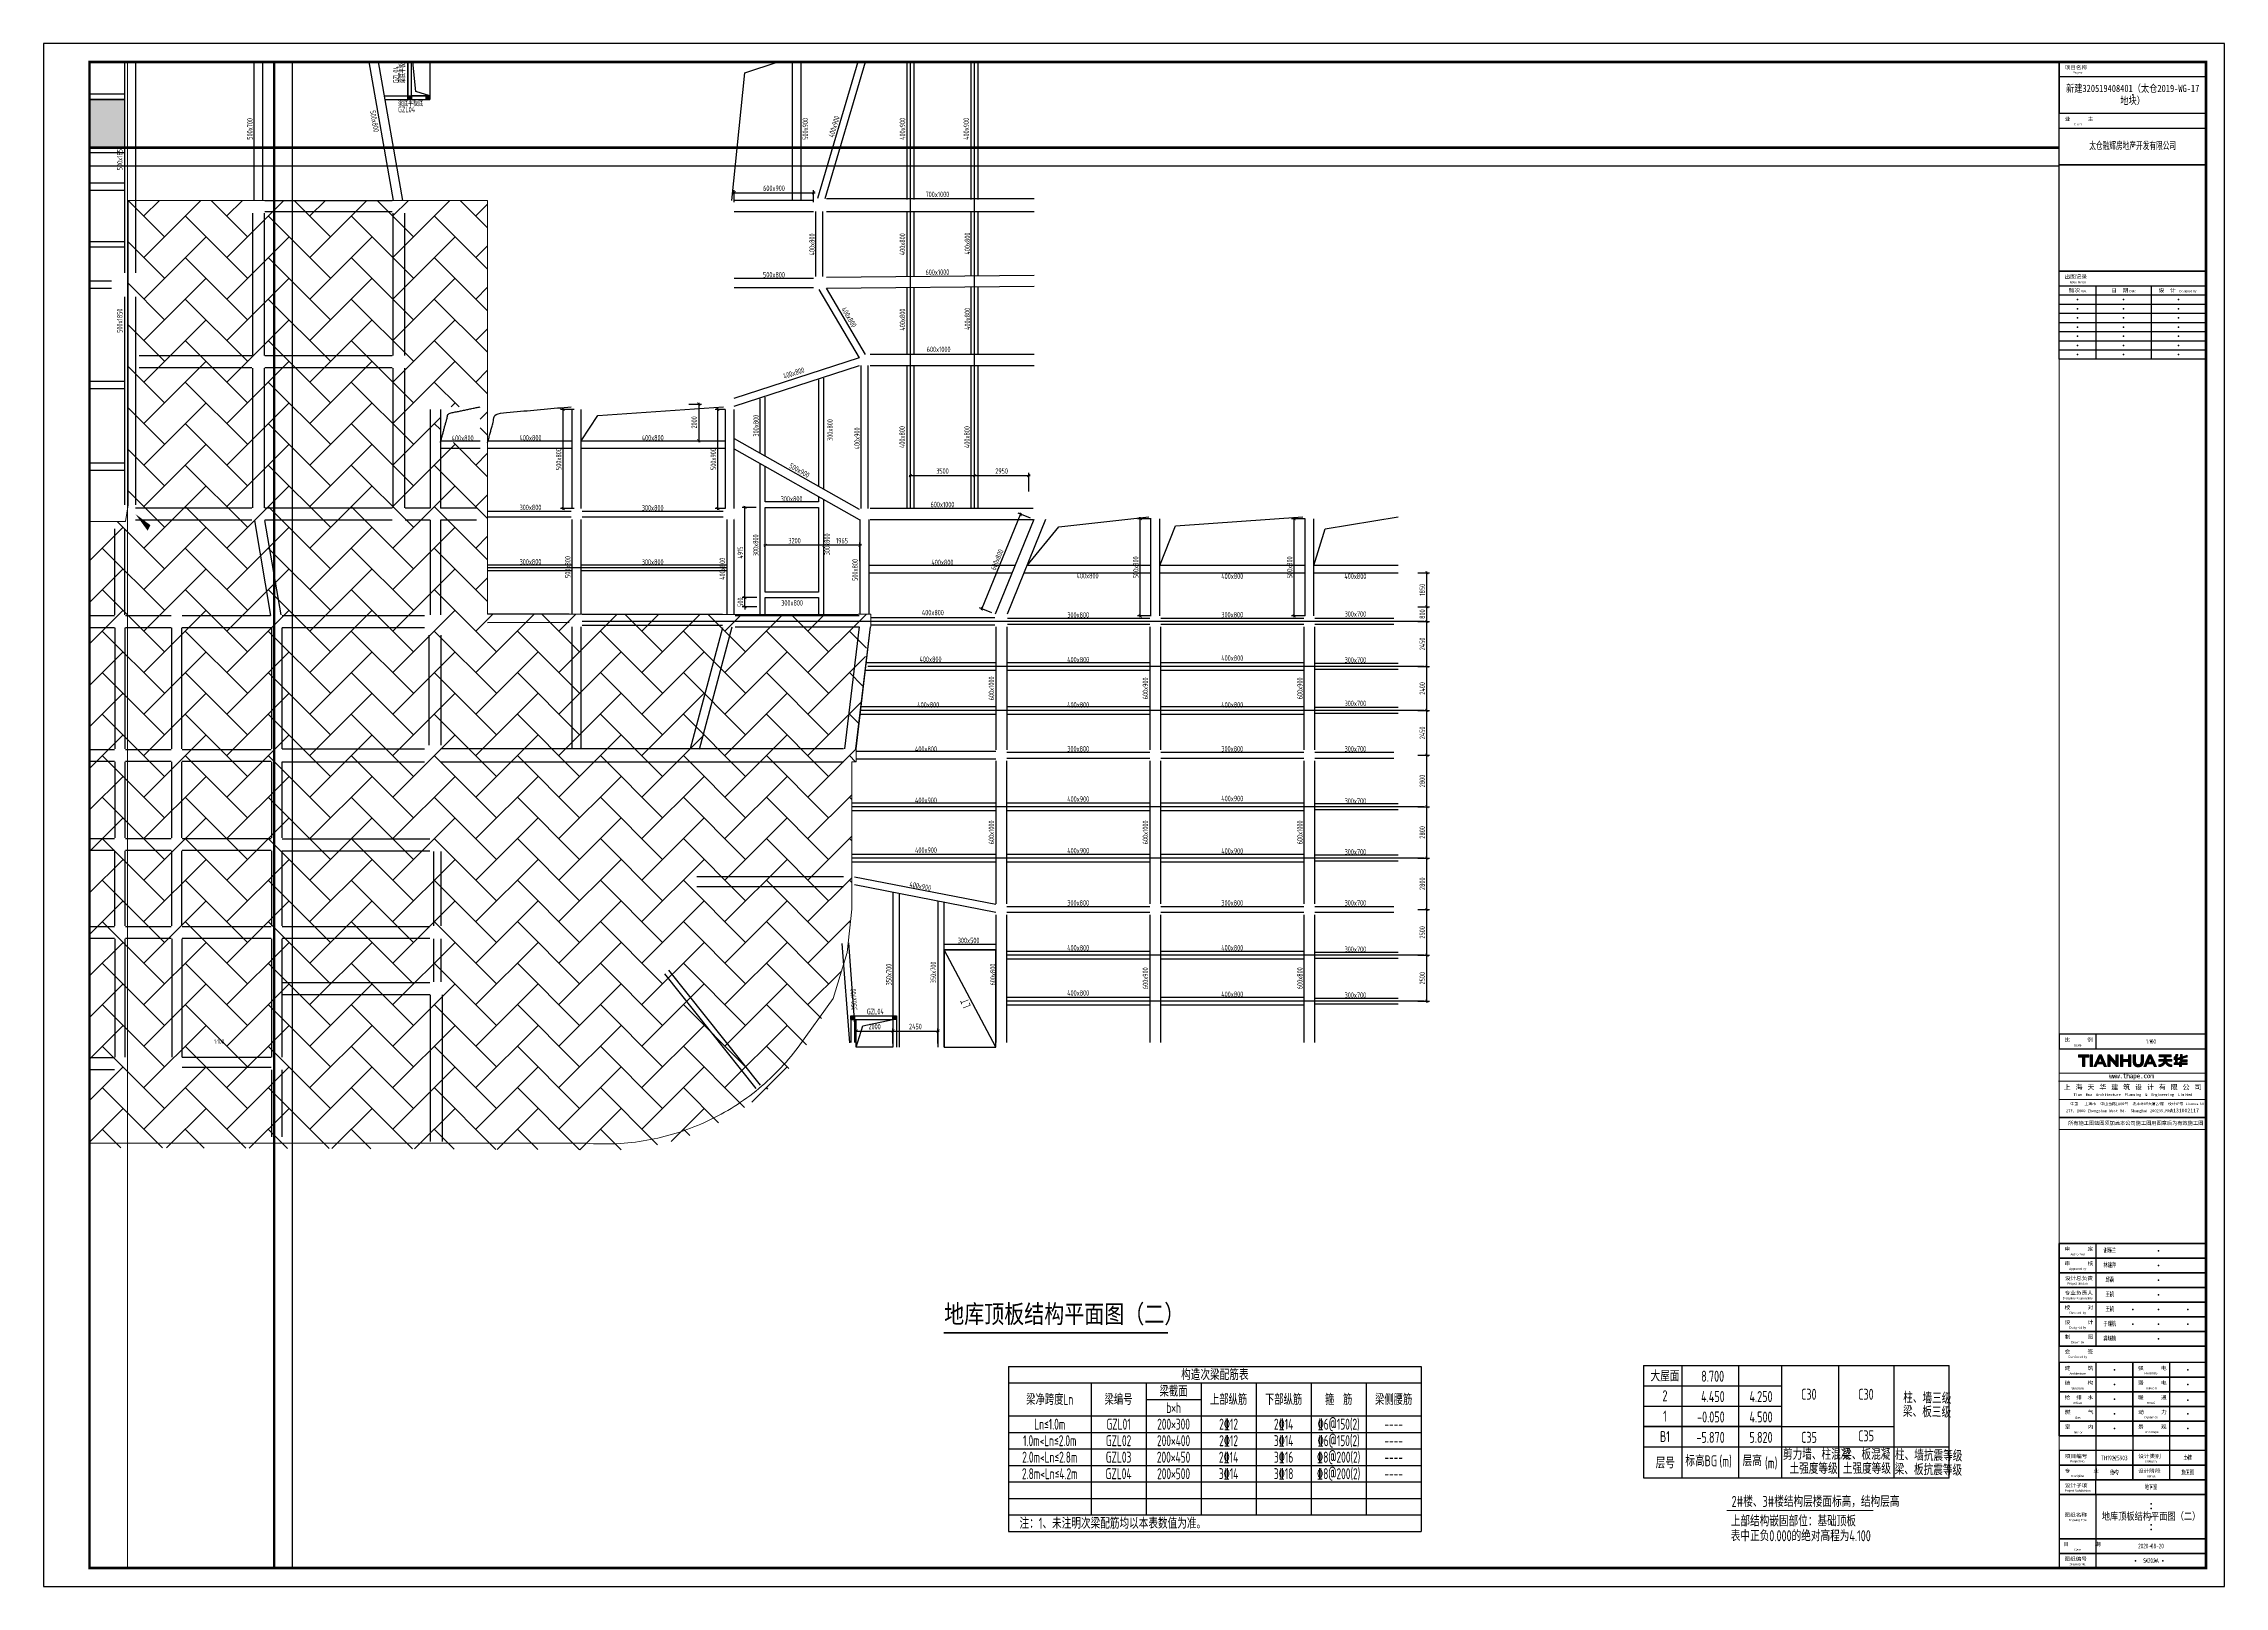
# Paper-space layout 'S1202地库顶板结构平面图（二）' of a CAD drawing. Extents: x 0 to 1189, y 0 to 841.
# The model-space entities are those that its viewports show. They can reach past a viewport. Long polylines and large blocks are cut down to what shows.
import ezdxf
from ezdxf.enums import TextEntityAlignment as Align

# ---------------------------------------------------------------- set-up
doc = ezdxf.new("R2010")
doc.units = 0
doc.header["$LTSCALE"] = 1000
doc.header["$MEASUREMENT"] = 0
doc.linetypes.add('CENTER', pattern=[2, 1.25, -0.25, 0.25, -0.25])
doc.linetypes.add('DASHED', pattern=[0.75, 0.5, -0.25])
doc.layers.get('0').update_dxf_attribs({"linetype": 'CONTINUOUS'})
for name, color, linetype in [('__覆盖_S-plan-20-模板施工说明_TEN259BT_设计区$0$S_PLAN_TEXT', 7, 'CONTINUOUS'), ('_U+56FE_U+5C42 1', 7, 'CONTINUOUS'), ('C-SHET-LOGO', 7, 'CONTINUOUS'), ('C-SHET-SHET', 144, 'CONTINUOUS'), ('S_AXIS', 8, 'CENTER'), ('S_AXIS_DIMS', 3, 'CONTINUOUS'), ('S_BEAM', 4, 'DASHED'), ('S_BEAM_SECD_TEXT_VERT', 211, 'CONTINUOUS'), ('S_BEAM_TEXT_HORZ', 7, 'CONTINUOUS'), ('S_COLU', 2, 'CONTINUOUS'), ('S_COLU_HACH', 15, 'CONTINUOUS'), ('S_DETL', 7, 'CONTINUOUS'), ('S_DETL_DIMS', 83, 'CONTINUOUS'), ('S_HOLE', 201, 'CONTINUOUS'), ('S_HOLE_HACH', 253, 'CONTINUOUS'), ('S_PLAN_TOPC', 7, 'CONTINUOUS'), ('S_STAR', 243, 'CONTINUOUS'), ('S_TABL', 83, 'CONTINUOUS'), ('S_TABL_NUMB', 7, 'CONTINUOUS')]:
    doc.layers.add(name, color=color, linetype=linetype)
doc.layers.add('内框', color=8, linetype='CONTINUOUS', plot=False)
doc.layers.add('板边界', color=1, linetype='CONTINUOUS', lineweight=0)
doc.styles.add('STYLEP4', font='GOTHIC.TTF')
doc.styles.add('TH-STYLE1', font='Tssdeng.shx', dxfattribs={"width": 0.7, "bigfont": 'Tssdchn.shx'})
doc.styles.add('TH-STYLE2', font='', dxfattribs={"width": 0.8})
doc.styles.add('TH-STYLE3', font='tssdeng.shx', dxfattribs={"width": 0.7, "bigfont": 'tssdchn.shx'})
doc.styles.add('TH-STYLEP5', font='')
doc.styles.add('TuKuang', font='Stfangso_0.ttf', dxfattribs={"width": 1.1})
doc.styles.add('样式 1', font='Tssdeng.shx', dxfattribs={"width": 0.7, "bigfont": 'Tssdchn.shx'})
doc.styles.add('样式 1_yjk', font='Tssdeng.shx', dxfattribs={"width": 0.7, "bigfont": 'Tssdchn.shx'})
doc.styles.add('黑体', font='simhei.ttf')
doc.styles.get('TH-STYLE2').set_extended_font_data('STXihei')
doc.styles.get('TH-STYLEP5').set_extended_font_data('STXihei')
doc.dimstyles.new('TSSD_100_100', dxfattribs={"dimtxt": 300, "dimasz": 150, "dimexe": 150, "dimexo": 200, "dimgap": 100, "dimtad": 1, "dimdec": 1, "dimdsep": 46, "dimtxsty": 'TH-STYLE3', "dimblk": 'ARCHTICK', "dimcen": -100, "dimdle": 75, "dimclrt": 7, "dimadec": 0, "dimazin": 0, "dimtfac": 1, "dimtdec": 1, "dimtix": 1, "dimtmove": 2, "dimatfit": 3, "dimldrblk": 'ARCHTICK', "dimfxl": 200, "dimtolj": 1, "dimtzin": 0, "dimarcsym": 0})

# ---------------------------------------------------------------- blocks, each defined once
blk = doc.blocks.new('block 9-1')
at = {"layer": '_U+56FE_U+5C42 1'}
h = blk.add_hatch(color=255, dxfattribs=at)
h.dxf.hatch_style = 2
edge = h.paths.add_edge_path()
edge.add_spline(control_points=[(2340, -2680), (2340, -2680), (2338, -2680), (2338, -2680), (2338, -2680), (2335, -2680), (2335, -2680), (2335, -2680), (2331, -2680), (2331, -2680), (2331, -2680), (2327, -2680), (2327, -2680), (2327, -2680), (2324, -2680), (2324, -2680), (2324, -2680), (2322, -2680), (2322, -2680), (2321, -2682), (2321, -2683), (2321, -2684), (2320, -2685), (2319, -2686), (2319, -2688), (2318, -2689), (2317, -2691), (2316, -2692), (2316, -2693), (2316, -2693), (2315, -2694), (2315, -2694), (2315, -2695), (2314, -2696), (2314, -2696), (2314, -2697), (2313, -2697), (2313, -2698), (2313, -2698), (2312, -2699), (2312, -2699), (2312, -2700), (2311, -2700), (2311, -2701), (2310, -2702), (2309, -2702), (2309, -2703), (2308, -2704), (2308, -2704), (2307, -2705), (2306, -2706), (2306, -2707), (2305, -2707), (2304, -2708), (2304, -2709), (2303, -2709), (2303, -2710), (2302, -2710), (2302, -2710), (2302, -2727), (2302, -2727), (2302, -2727), (2302, -2730), (2302, -2730), (2302, -2730), (2302, -2732), (2302, -2732), (2302, -2732), (2302, -2732), (2303, -2732), (2303, -2731), (2304, -2731), (2305, -2730), (2305, -2730), (2306, -2729), (2307, -2729), (2308, -2728), (2309, -2727), (2310, -2726), (2311, -2726), (2312, -2725), (2313, -2724), (2313, -2724), (2314, -2723), (2315, -2722), (2315, -2722), (2315, -2724), (2315, -2724), (2315, -2724), (2315, -2727), (2315, -2727), (2315, -2727), (2315, -2754), (2315, -2754), (2315, -2754), (2332, -2754), (2332, -2754), (2332, -2754), (2332, -2700), (2332, -2700), (2333, -2699), (2333, -2698), (2333, -2697), (2334, -2696), (2335, -2695), (2335, -2693), (2336, -2692), (2336, -2691), (2337, -2690), (2337, -2689), (2338, -2688), (2338, -2687), (2338, -2686), (2339, -2685), (2339, -2684), (2339, -2684), (2339, -2683), (2339, -2683), (2340, -2682), (2340, -2681), (2340, -2680)], knot_values=[0, 0, 0, 0, 1, 1, 1, 2, 2, 2, 3, 3, 3, 4, 4, 4, 5, 5, 5, 6, 6, 6, 7, 7, 7, 8, 8, 8, 9, 9, 9, 10, 10, 10, 11, 11, 11, 12, 12, 12, 13, 13, 13, 14, 14, 14, 15, 15, 15, 16, 16, 16, 17, 17, 17, 18, 18, 18, 19, 19, 19, 20, 20, 20, 21, 21, 21, 22, 22, 22, 23, 23, 23, 24, 24, 24, 25, 25, 25, 26, 26, 26, 27, 27, 27, 28, 28, 28, 29, 29, 29, 30, 30, 30, 31, 31, 31, 32, 32, 32, 33, 33, 33, 34, 34, 34, 35, 35, 35, 36, 36, 36, 37, 37, 37, 38, 38, 38, 39, 39, 39, 40, 40, 40, 40], degree=3, periodic=0)
h = blk.add_hatch(color=255, dxfattribs=at)
h.dxf.hatch_style = 2
h.paths.add_polyline_path([(2357, -2799), (2357, -2779), (2302, -2779), (2302, -2761), (2357, -2761), (2357, -2753), (2376, -2753), (2376, -2761), (2431, -2761), (2431, -2779), (2376, -2779), (2376, -2799)])
h = blk.add_hatch(color=255, dxfattribs=at)
h.dxf.hatch_style = 2
edge = h.paths.add_edge_path()
edge.add_spline(control_points=[(2431, -2705), (2431, -2705), (2431, -2703), (2431, -2703), (2431, -2703), (2431, -2700), (2431, -2700), (2431, -2700), (2431, -2692), (2431, -2692), (2431, -2692), (2431, -2690), (2431, -2690), (2431, -2690), (2431, -2689), (2431, -2689), (2431, -2689), (2431, -2687), (2431, -2687), (2431, -2687), (2428, -2688), (2428, -2688), (2428, -2688), (2427, -2688), (2427, -2688), (2427, -2688), (2424, -2689), (2424, -2689), (2424, -2689), (2422, -2690), (2422, -2690), (2422, -2690), (2383, -2702), (2383, -2702), (2383, -2702), (2383, -2699), (2383, -2699), (2383, -2699), (2383, -2680), (2383, -2680), (2383, -2680), (2365, -2680), (2365, -2680), (2365, -2680), (2365, -2704), (2365, -2704), (2365, -2704), (2365, -2707), (2365, -2707), (2365, -2707), (2339, -2714), (2339, -2714), (2339, -2714), (2339, -2732), (2339, -2732), (2339, -2732), (2346, -2730), (2346, -2730), (2346, -2730), (2349, -2729), (2349, -2729), (2349, -2729), (2352, -2728), (2352, -2728), (2352, -2728), (2355, -2728), (2355, -2728), (2355, -2728), (2357, -2727), (2357, -2727), (2357, -2727), (2360, -2726), (2360, -2726), (2360, -2726), (2362, -2725), (2362, -2725), (2362, -2725), (2364, -2725), (2364, -2725), (2364, -2725), (2365, -2724), (2365, -2724), (2365, -2724), (2365, -2726), (2365, -2726), (2365, -2726), (2365, -2727), (2365, -2727), (2365, -2727), (2365, -2729), (2365, -2729), (2365, -2729), (2365, -2731), (2365, -2731), (2365, -2731), (2365, -2732), (2365, -2732), (2365, -2732), (2365, -2732), (2365, -2732), (2365, -2732), (2365, -2732), (2365, -2732), (2365, -2733), (2365, -2734), (2365, -2734), (2365, -2735), (2366, -2736), (2366, -2737), (2366, -2737), (2366, -2738), (2366, -2738), (2367, -2739), (2367, -2740), (2367, -2740), (2367, -2741), (2368, -2741), (2368, -2742), (2368, -2742), (2369, -2743), (2369, -2743), (2370, -2744), (2370, -2744), (2371, -2745), (2371, -2745), (2372, -2746), (2373, -2746), (2373, -2747), (2373, -2747), (2374, -2747), (2374, -2748), (2375, -2748), (2376, -2748), (2377, -2749), (2377, -2749), (2378, -2749), (2379, -2749), (2381, -2749), (2382, -2749), (2382, -2749), (2382, -2749), (2382, -2749), (2382, -2749), (2384, -2749), (2384, -2749), (2384, -2749), (2387, -2749), (2387, -2749), (2387, -2749), (2391, -2749), (2391, -2749), (2391, -2749), (2395, -2749), (2395, -2749), (2395, -2749), (2398, -2749), (2398, -2749), (2398, -2749), (2402, -2749), (2402, -2749), (2402, -2749), (2405, -2749), (2405, -2749), (2405, -2749), (2408, -2749), (2408, -2749), (2408, -2749), (2410, -2749), (2410, -2749), (2410, -2749), (2413, -2749), (2413, -2749), (2413, -2749), (2416, -2749), (2416, -2749), (2416, -2749), (2420, -2749), (2420, -2749), (2420, -2749), (2423, -2749), (2423, -2749), (2423, -2749), (2427, -2749), (2427, -2749), (2427, -2749), (2429, -2749), (2429, -2749), (2429, -2749), (2431, -2749), (2431, -2749), (2431, -2749), (2431, -2747), (2431, -2747), (2431, -2747), (2431, -2744), (2431, -2744), (2431, -2744), (2431, -2742), (2431, -2742), (2431, -2742), (2431, -2740), (2431, -2740), (2431, -2740), (2431, -2738), (2431, -2738), (2431, -2738), (2431, -2736), (2431, -2736), (2431, -2736), (2431, -2734), (2431, -2734), (2431, -2734), (2431, -2733), (2431, -2733), (2431, -2733), (2431, -2732), (2431, -2732), (2431, -2732), (2427, -2732), (2427, -2732), (2427, -2732), (2424, -2732), (2424, -2732), (2424, -2732), (2420, -2732), (2420, -2732), (2420, -2732), (2418, -2732), (2418, -2732), (2418, -2732), (2414, -2732), (2414, -2732), (2414, -2732), (2412, -2732), (2412, -2732), (2412, -2732), (2409, -2732), (2409, -2732), (2409, -2732), (2405, -2732), (2405, -2732), (2405, -2732), (2403, -2732), (2403, -2732), (2403, -2732), (2398, -2732), (2398, -2732), (2398, -2732), (2395, -2732), (2395, -2732), (2395, -2732), (2388, -2732), (2388, -2732), (2386, -2732), (2385, -2732), (2384, -2731), (2384, -2730), (2383, -2730), (2383, -2729), (2383, -2729), (2383, -2729), (2383, -2728), (2383, -2728), (2383, -2727), (2383, -2727), (2383, -2727), (2383, -2726), (2383, -2726), (2383, -2726), (2383, -2723), (2383, -2723), (2383, -2723), (2383, -2721), (2383, -2721), (2383, -2721), (2383, -2720), (2383, -2720), (2383, -2720), (2383, -2719), (2383, -2719), (2383, -2719), (2385, -2719), (2385, -2719), (2385, -2719), (2386, -2718), (2386, -2718), (2386, -2718), (2389, -2717), (2389, -2717), (2389, -2717), (2392, -2716), (2392, -2716), (2392, -2716), (2426, -2706), (2426, -2706), (2426, -2706), (2429, -2705), (2429, -2705), (2429, -2705), (2431, -2705), (2431, -2705)], knot_values=[0, 0, 0, 0, 1, 1, 1, 2, 2, 2, 3, 3, 3, 4, 4, 4, 5, 5, 5, 6, 6, 6, 7, 7, 7, 8, 8, 8, 9, 9, 9, 10, 10, 10, 11, 11, 11, 12, 12, 12, 13, 13, 13, 14, 14, 14, 15, 15, 15, 16, 16, 16, 17, 17, 17, 18, 18, 18, 19, 19, 19, 20, 20, 20, 21, 21, 21, 22, 22, 22, 23, 23, 23, 24, 24, 24, 25, 25, 25, 26, 26, 26, 27, 27, 27, 28, 28, 28, 29, 29, 29, 30, 30, 30, 31, 31, 31, 32, 32, 32, 33, 33, 33, 34, 34, 34, 35, 35, 35, 36, 36, 36, 37, 37, 37, 38, 38, 38, 39, 39, 39, 40, 40, 40, 41, 41, 41, 42, 42, 42, 43, 43, 43, 44, 44, 44, 45, 45, 45, 46, 46, 46, 47, 47, 47, 48, 48, 48, 49, 49, 49, 50, 50, 50, 51, 51, 51, 52, 52, 52, 53, 53, 53, 54, 54, 54, 55, 55, 55, 56, 56, 56, 57, 57, 57, 58, 58, 58, 59, 59, 59, 60, 60, 60, 61, 61, 61, 62, 62, 62, 63, 63, 63, 64, 64, 64, 65, 65, 65, 66, 66, 66, 67, 67, 67, 68, 68, 68, 69, 69, 69, 70, 70, 70, 71, 71, 71, 72, 72, 72, 73, 73, 73, 74, 74, 74, 75, 75, 75, 76, 76, 76, 77, 77, 77, 78, 78, 78, 79, 79, 79, 80, 80, 80, 81, 81, 81, 82, 82, 82, 83, 83, 83, 84, 84, 84, 85, 85, 85, 86, 86, 86, 87, 87, 87, 88, 88, 88, 89, 89, 89, 90, 90, 90, 91, 91, 91, 92, 92, 92, 93, 93, 93, 94, 94, 94, 95, 95, 95, 96, 96, 96, 97, 97, 97, 98, 98, 98, 99, 99, 99, 100, 100, 100, 100], degree=3, periodic=0)
at = {"layer": '_U+56FE_U+5C42 1', "color": 255, "lineweight": 0}
blk.add_lwpolyline([(2357, -2799), (2357, -2779), (2302, -2779), (2302, -2761), (2357, -2761), (2357, -2753), (2376, -2753), (2376, -2761), (2431, -2761), (2431, -2779), (2376, -2779), (2376, -2799), (2357, -2799)], dxfattribs=at)
for points, knots in [([(2340, -2680), (2340, -2680), (2338, -2680), (2338, -2680), (2338, -2680), (2335, -2680), (2335, -2680), (2335, -2680), (2331, -2680), (2331, -2680), (2331, -2680), (2327, -2680), (2327, -2680), (2327, -2680), (2324, -2680), (2324, -2680), (2324, -2680), (2322, -2680), (2322, -2680), (2321, -2682), (2321, -2683), (2321, -2684), (2320, -2685), (2319, -2686), (2319, -2688), (2318, -2689), (2317, -2691), (2316, -2692), (2316, -2693), (2316, -2693), (2315, -2694), (2315, -2694), (2315, -2695), (2314, -2696), (2314, -2696), (2314, -2697), (2313, -2697), (2313, -2698), (2313, -2698), (2312, -2699), (2312, -2699), (2312, -2700), (2311, -2700), (2311, -2701), (2310, -2702), (2309, -2702), (2309, -2703), (2308, -2704), (2308, -2704), (2307, -2705), (2306, -2706), (2306, -2707), (2305, -2707), (2304, -2708), (2304, -2709), (2303, -2709), (2303, -2710), (2302, -2710), (2302, -2710), (2302, -2727), (2302, -2727), (2302, -2727), (2302, -2730), (2302, -2730), (2302, -2730), (2302, -2732), (2302, -2732), (2302, -2732), (2302, -2732), (2303, -2732), (2303, -2731), (2304, -2731), (2305, -2730), (2305, -2730), (2306, -2729), (2307, -2729), (2308, -2728), (2309, -2727), (2310, -2726), (2311, -2726), (2312, -2725), (2313, -2724), (2313, -2724), (2314, -2723), (2315, -2722), (2315, -2722), (2315, -2724), (2315, -2724), (2315, -2724), (2315, -2727), (2315, -2727), (2315, -2727), (2315, -2754), (2315, -2754), (2315, -2754), (2332, -2754), (2332, -2754), (2332, -2754), (2332, -2700), (2332, -2700), (2333, -2699), (2333, -2698), (2333, -2697), (2334, -2696), (2335, -2695), (2335, -2693), (2336, -2692), (2336, -2691), (2337, -2690), (2337, -2689), (2338, -2688), (2338, -2687), (2338, -2686), (2339, -2685), (2339, -2684), (2339, -2684), (2339, -2683), (2339, -2683), (2340, -2682), (2340, -2681), (2340, -2680)], [0, 0, 0, 0, 1, 1, 1, 2, 2, 2, 3, 3, 3, 4, 4, 4, 5, 5, 5, 6, 6, 6, 7, 7, 7, 8, 8, 8, 9, 9, 9, 10, 10, 10, 11, 11, 11, 12, 12, 12, 13, 13, 13, 14, 14, 14, 15, 15, 15, 16, 16, 16, 17, 17, 17, 18, 18, 18, 19, 19, 19, 20, 20, 20, 21, 21, 21, 22, 22, 22, 23, 23, 23, 24, 24, 24, 25, 25, 25, 26, 26, 26, 27, 27, 27, 28, 28, 28, 29, 29, 29, 30, 30, 30, 31, 31, 31, 32, 32, 32, 33, 33, 33, 34, 34, 34, 35, 35, 35, 36, 36, 36, 37, 37, 37, 38, 38, 38, 39, 39, 39, 40, 40, 40, 40]), ([(2431, -2705), (2431, -2705), (2431, -2703), (2431, -2703), (2431, -2703), (2431, -2700), (2431, -2700), (2431, -2700), (2431, -2692), (2431, -2692), (2431, -2692), (2431, -2690), (2431, -2690), (2431, -2690), (2431, -2689), (2431, -2689), (2431, -2689), (2431, -2687), (2431, -2687), (2431, -2687), (2428, -2688), (2428, -2688), (2428, -2688), (2427, -2688), (2427, -2688), (2427, -2688), (2424, -2689), (2424, -2689), (2424, -2689), (2422, -2690), (2422, -2690), (2422, -2690), (2383, -2702), (2383, -2702), (2383, -2702), (2383, -2699), (2383, -2699), (2383, -2699), (2383, -2680), (2383, -2680), (2383, -2680), (2365, -2680), (2365, -2680), (2365, -2680), (2365, -2704), (2365, -2704), (2365, -2704), (2365, -2707), (2365, -2707), (2365, -2707), (2339, -2714), (2339, -2714), (2339, -2714), (2339, -2732), (2339, -2732), (2339, -2732), (2346, -2730), (2346, -2730), (2346, -2730), (2349, -2729), (2349, -2729), (2349, -2729), (2352, -2728), (2352, -2728), (2352, -2728), (2355, -2728), (2355, -2728), (2355, -2728), (2357, -2727), (2357, -2727), (2357, -2727), (2360, -2726), (2360, -2726), (2360, -2726), (2362, -2725), (2362, -2725), (2362, -2725), (2364, -2725), (2364, -2725), (2364, -2725), (2365, -2724), (2365, -2724), (2365, -2724), (2365, -2726), (2365, -2726), (2365, -2726), (2365, -2727), (2365, -2727), (2365, -2727), (2365, -2729), (2365, -2729), (2365, -2729), (2365, -2731), (2365, -2731), (2365, -2731), (2365, -2732), (2365, -2732), (2365, -2732), (2365, -2732), (2365, -2732), (2365, -2732), (2365, -2732), (2365, -2732), (2365, -2733), (2365, -2734), (2365, -2734), (2365, -2735), (2366, -2736), (2366, -2737), (2366, -2737), (2366, -2738), (2366, -2738), (2367, -2739), (2367, -2740), (2367, -2740), (2367, -2741), (2368, -2741), (2368, -2742), (2368, -2742), (2369, -2743), (2369, -2743), (2370, -2744), (2370, -2744), (2371, -2745), (2371, -2745), (2372, -2746), (2373, -2746), (2373, -2747), (2373, -2747), (2374, -2747), (2374, -2748), (2375, -2748), (2376, -2748), (2377, -2749), (2377, -2749), (2378, -2749), (2379, -2749), (2381, -2749), (2382, -2749), (2382, -2749), (2382, -2749), (2382, -2749), (2382, -2749), (2384, -2749), (2384, -2749), (2384, -2749), (2387, -2749), (2387, -2749), (2387, -2749), (2391, -2749), (2391, -2749), (2391, -2749), (2395, -2749), (2395, -2749), (2395, -2749), (2398, -2749), (2398, -2749), (2398, -2749), (2402, -2749), (2402, -2749), (2402, -2749), (2405, -2749), (2405, -2749), (2405, -2749), (2408, -2749), (2408, -2749), (2408, -2749), (2410, -2749), (2410, -2749), (2410, -2749), (2413, -2749), (2413, -2749), (2413, -2749), (2416, -2749), (2416, -2749), (2416, -2749), (2420, -2749), (2420, -2749), (2420, -2749), (2423, -2749), (2423, -2749), (2423, -2749), (2427, -2749), (2427, -2749), (2427, -2749), (2429, -2749), (2429, -2749), (2429, -2749), (2431, -2749), (2431, -2749), (2431, -2749), (2431, -2747), (2431, -2747), (2431, -2747), (2431, -2744), (2431, -2744), (2431, -2744), (2431, -2742), (2431, -2742), (2431, -2742), (2431, -2740), (2431, -2740), (2431, -2740), (2431, -2738), (2431, -2738), (2431, -2738), (2431, -2736), (2431, -2736), (2431, -2736), (2431, -2734), (2431, -2734), (2431, -2734), (2431, -2733), (2431, -2733), (2431, -2733), (2431, -2732), (2431, -2732), (2431, -2732), (2427, -2732), (2427, -2732), (2427, -2732), (2424, -2732), (2424, -2732), (2424, -2732), (2420, -2732), (2420, -2732), (2420, -2732), (2418, -2732), (2418, -2732), (2418, -2732), (2414, -2732), (2414, -2732), (2414, -2732), (2412, -2732), (2412, -2732), (2412, -2732), (2409, -2732), (2409, -2732), (2409, -2732), (2405, -2732), (2405, -2732), (2405, -2732), (2403, -2732), (2403, -2732), (2403, -2732), (2398, -2732), (2398, -2732), (2398, -2732), (2395, -2732), (2395, -2732), (2395, -2732), (2388, -2732), (2388, -2732), (2386, -2732), (2385, -2732), (2384, -2731), (2384, -2730), (2383, -2730), (2383, -2729), (2383, -2729), (2383, -2729), (2383, -2728), (2383, -2728), (2383, -2727), (2383, -2727), (2383, -2727), (2383, -2726), (2383, -2726), (2383, -2726), (2383, -2723), (2383, -2723), (2383, -2723), (2383, -2721), (2383, -2721), (2383, -2721), (2383, -2720), (2383, -2720), (2383, -2720), (2383, -2719), (2383, -2719), (2383, -2719), (2385, -2719), (2385, -2719), (2385, -2719), (2386, -2718), (2386, -2718), (2386, -2718), (2389, -2717), (2389, -2717), (2389, -2717), (2392, -2716), (2392, -2716), (2392, -2716), (2426, -2706), (2426, -2706), (2426, -2706), (2429, -2705), (2429, -2705), (2429, -2705), (2431, -2705), (2431, -2705)], [0, 0, 0, 0, 1, 1, 1, 2, 2, 2, 3, 3, 3, 4, 4, 4, 5, 5, 5, 6, 6, 6, 7, 7, 7, 8, 8, 8, 9, 9, 9, 10, 10, 10, 11, 11, 11, 12, 12, 12, 13, 13, 13, 14, 14, 14, 15, 15, 15, 16, 16, 16, 17, 17, 17, 18, 18, 18, 19, 19, 19, 20, 20, 20, 21, 21, 21, 22, 22, 22, 23, 23, 23, 24, 24, 24, 25, 25, 25, 26, 26, 26, 27, 27, 27, 28, 28, 28, 29, 29, 29, 30, 30, 30, 31, 31, 31, 32, 32, 32, 33, 33, 33, 34, 34, 34, 35, 35, 35, 36, 36, 36, 37, 37, 37, 38, 38, 38, 39, 39, 39, 40, 40, 40, 41, 41, 41, 42, 42, 42, 43, 43, 43, 44, 44, 44, 45, 45, 45, 46, 46, 46, 47, 47, 47, 48, 48, 48, 49, 49, 49, 50, 50, 50, 51, 51, 51, 52, 52, 52, 53, 53, 53, 54, 54, 54, 55, 55, 55, 56, 56, 56, 57, 57, 57, 58, 58, 58, 59, 59, 59, 60, 60, 60, 61, 61, 61, 62, 62, 62, 63, 63, 63, 64, 64, 64, 65, 65, 65, 66, 66, 66, 67, 67, 67, 68, 68, 68, 69, 69, 69, 70, 70, 70, 71, 71, 71, 72, 72, 72, 73, 73, 73, 74, 74, 74, 75, 75, 75, 76, 76, 76, 77, 77, 77, 78, 78, 78, 79, 79, 79, 80, 80, 80, 81, 81, 81, 82, 82, 82, 83, 83, 83, 84, 84, 84, 85, 85, 85, 86, 86, 86, 87, 87, 87, 88, 88, 88, 89, 89, 89, 90, 90, 90, 91, 91, 91, 92, 92, 92, 93, 93, 93, 94, 94, 94, 95, 95, 95, 96, 96, 96, 97, 97, 97, 98, 98, 98, 99, 99, 99, 100, 100, 100, 100])]:
    blk.add_open_spline(points, degree=3, knots=knots, dxfattribs=at)
blk = doc.blocks.new('block 8-1')
h = blk.add_hatch(color=255)
h.dxf.hatch_style = 1
edge = h.paths.add_edge_path()
edge.add_spline(control_points=[(1922, -2748), (1922, -2748), (1922, -2684), (1922, -2684), (1922, -2684), (1916, -2684), (1910, -2684)], knot_values=[42.5, 42.5, 42.5, 42.5, 43.5, 43.5, 43.5, 44, 44, 44, 44], degree=3, periodic=0)
edge.add_spline(control_points=[(1910, -2684), (1904, -2684), (1898, -2684), (1898, -2684), (1898, -2684), (1898, -2700), (1898, -2715)], knot_values=[41.5, 41.5, 41.5, 41.5, 42, 42, 42, 42.5, 42.5, 42.5, 42.5], degree=3, periodic=0)
edge.add_spline(control_points=[(1898, -2715), (1898, -2730), (1898, -2746), (1898, -2746), (1898, -2746), (1898, -2747), (1898, -2747)], knot_values=[40.5, 40.5, 40.5, 40.5, 41, 41, 41, 41.5, 41.5, 41.5, 41.5], degree=3, periodic=0)
edge.add_spline(control_points=[(1898, -2747), (1898, -2748), (1898, -2749), (1898, -2749), (1898, -2750), (1898, -2751), (1898, -2752)], knot_values=[39, 39, 39, 39, 39.5, 39.5, 39.5, 40.5, 40.5, 40.5, 40.5], degree=3, periodic=0)
edge.add_spline(control_points=[(1898, -2752), (1898, -2753), (1898, -2754), (1899, -2755)], knot_values=[38, 38, 38, 38, 39, 39, 39, 39], degree=3, periodic=0)
edge.add_spline(control_points=[(1899, -2755), (1899, -2756), (1899, -2757), (1899, -2757)], knot_values=[37, 37, 37, 37, 38, 38, 38, 38], degree=3, periodic=0)
edge.add_spline(control_points=[(1899, -2757), (1899, -2758), (1899, -2759), (1899, -2760)], knot_values=[36, 36, 36, 36, 37, 37, 37, 37], degree=3, periodic=0)
edge.add_spline(control_points=[(1899, -2760), (1899, -2760), (1899, -2761), (1899, -2761)], knot_values=[35, 35, 35, 35, 36, 36, 36, 36], degree=3, periodic=0)
edge.add_spline(control_points=[(1899, -2761), (1899, -2762), (1899, -2762), (1900, -2763)], knot_values=[34, 34, 34, 34, 35, 35, 35, 35], degree=3, periodic=0)
edge.add_spline(control_points=[(1900, -2763), (1900, -2763), (1900, -2764), (1900, -2764)], knot_values=[33, 33, 33, 33, 34, 34, 34, 34], degree=3, periodic=0)
edge.add_spline(control_points=[(1900, -2764), (1900, -2765), (1900, -2765), (1900, -2766)], knot_values=[32, 32, 32, 32, 33, 33, 33, 33], degree=3, periodic=0)
edge.add_spline(control_points=[(1900, -2766), (1900, -2766), (1900, -2767), (1901, -2767)], knot_values=[31, 31, 31, 31, 32, 32, 32, 32], degree=3, periodic=0)
edge.add_spline(control_points=[(1901, -2767), (1901, -2768), (1901, -2768), (1901, -2769)], knot_values=[30, 30, 30, 30, 31, 31, 31, 31], degree=3, periodic=0)
edge.add_spline(control_points=[(1901, -2769), (1901, -2769), (1901, -2770), (1902, -2770)], knot_values=[29, 29, 29, 29, 30, 30, 30, 30], degree=3, periodic=0)
edge.add_spline(control_points=[(1902, -2770), (1902, -2771), (1902, -2772), (1902, -2772)], knot_values=[28, 28, 28, 28, 29, 29, 29, 29], degree=3, periodic=0)
edge.add_spline(control_points=[(1902, -2772), (1902, -2773), (1903, -2774), (1903, -2774)], knot_values=[27, 27, 27, 27, 28, 28, 28, 28], degree=3, periodic=0)
edge.add_spline(control_points=[(1903, -2774), (1903, -2774), (1903, -2775), (1903, -2775)], knot_values=[26, 26, 26, 26, 27, 27, 27, 27], degree=3, periodic=0)
edge.add_spline(control_points=[(1903, -2775), (1904, -2776), (1904, -2776), (1904, -2777)], knot_values=[25, 25, 25, 25, 26, 26, 26, 26], degree=3, periodic=0)
edge.add_spline(control_points=[(1904, -2777), (1905, -2777), (1905, -2778), (1905, -2778)], knot_values=[24, 24, 24, 24, 25, 25, 25, 25], degree=3, periodic=0)
edge.add_spline(control_points=[(1905, -2778), (1905, -2779), (1906, -2779), (1906, -2780)], knot_values=[23, 23, 23, 23, 24, 24, 24, 24], degree=3, periodic=0)
edge.add_spline(control_points=[(1906, -2780), (1906, -2780), (1906, -2780), (1907, -2781)], knot_values=[22, 22, 22, 22, 23, 23, 23, 23], degree=3, periodic=0)
edge.add_spline(control_points=[(1907, -2781), (1907, -2781), (1907, -2782), (1908, -2782)], knot_values=[21, 21, 21, 21, 22, 22, 22, 22], degree=3, periodic=0)
edge.add_spline(control_points=[(1908, -2782), (1908, -2783), (1908, -2783), (1909, -2784)], knot_values=[20, 20, 20, 20, 21, 21, 21, 21], degree=3, periodic=0)
edge.add_spline(control_points=[(1909, -2784), (1909, -2784), (1910, -2785), (1910, -2785)], knot_values=[19, 19, 19, 19, 20, 20, 20, 20], degree=3, periodic=0)
edge.add_spline(control_points=[(1910, -2785), (1910, -2786), (1910, -2786), (1911, -2786)], knot_values=[18, 18, 18, 18, 19, 19, 19, 19], degree=3, periodic=0)
edge.add_spline(control_points=[(1911, -2786), (1911, -2787), (1911, -2787), (1912, -2787)], knot_values=[17, 17, 17, 17, 18, 18, 18, 18], degree=3, periodic=0)
edge.add_spline(control_points=[(1912, -2787), (1912, -2788), (1912, -2788), (1913, -2788)], knot_values=[16, 16, 16, 16, 17, 17, 17, 17], degree=3, periodic=0)
edge.add_spline(control_points=[(1913, -2788), (1913, -2789), (1914, -2789), (1914, -2790)], knot_values=[15, 15, 15, 15, 16, 16, 16, 16], degree=3, periodic=0)
edge.add_spline(control_points=[(1914, -2790), (1915, -2790), (1915, -2790), (1916, -2791)], knot_values=[14, 14, 14, 14, 15, 15, 15, 15], degree=3, periodic=0)
edge.add_spline(control_points=[(1916, -2791), (1916, -2791), (1917, -2792), (1918, -2792)], knot_values=[13, 13, 13, 13, 14, 14, 14, 14], degree=3, periodic=0)
edge.add_spline(control_points=[(1918, -2792), (1919, -2793), (1919, -2793), (1920, -2794)], knot_values=[12, 12, 12, 12, 13, 13, 13, 13], degree=3, periodic=0)
edge.add_spline(control_points=[(1920, -2794), (1921, -2794), (1921, -2794), (1922, -2795)], knot_values=[11, 11, 11, 11, 12, 12, 12, 12], degree=3, periodic=0)
edge.add_spline(control_points=[(1922, -2795), (1923, -2795), (1924, -2796), (1924, -2796)], knot_values=[10, 10, 10, 10, 11, 11, 11, 11], degree=3, periodic=0)
edge.add_spline(control_points=[(1924, -2796), (1925, -2796), (1926, -2797), (1927, -2797)], knot_values=[9, 9, 9, 9, 10, 10, 10, 10], degree=3, periodic=0)
edge.add_spline(control_points=[(1927, -2797), (1928, -2797), (1929, -2798), (1931, -2798)], knot_values=[8, 8, 8, 8, 9, 9, 9, 9], degree=3, periodic=0)
edge.add_spline(control_points=[(1931, -2798), (1932, -2798), (1933, -2799), (1934, -2799)], knot_values=[7, 7, 7, 7, 8, 8, 8, 8], degree=3, periodic=0)
edge.add_spline(control_points=[(1934, -2799), (1934, -2799), (1934, -2799), (1935, -2799)], knot_values=[6, 6, 6, 6, 7, 7, 7, 7], degree=3, periodic=0)
edge.add_spline(control_points=[(1935, -2799), (1935, -2799), (1936, -2799), (1937, -2800)], knot_values=[5, 5, 5, 5, 6, 6, 6, 6], degree=3, periodic=0)
edge.add_spline(control_points=[(1937, -2800), (1937, -2800), (1938, -2800), (1939, -2800)], knot_values=[4, 4, 4, 4, 5, 5, 5, 5], degree=3, periodic=0)
edge.add_spline(control_points=[(1939, -2800), (1940, -2800), (1940, -2800), (1941, -2800)], knot_values=[3, 3, 3, 3, 4, 4, 4, 4], degree=3, periodic=0)
edge.add_spline(control_points=[(1941, -2800), (1942, -2800), (1943, -2800), (1944, -2800)], knot_values=[2, 2, 2, 2, 3, 3, 3, 3], degree=3, periodic=0)
edge.add_spline(control_points=[(1944, -2800), (1945, -2800), (1946, -2801), (1947, -2801)], knot_values=[1, 1, 1, 1, 2, 2, 2, 2], degree=3, periodic=0)
edge.add_spline(control_points=[(1947, -2801), (1947, -2801), (1948, -2801), (1949, -2801)], knot_values=[0, 0, 0, 0, 1, 1, 1, 1], degree=3, periodic=0)
edge.add_spline(control_points=[(1949, -2801), (1949, -2801), (1949, -2801), (1950, -2801)], knot_values=[140, 140, 140, 140, 141, 141, 141, 141], degree=3, periodic=0)
edge.add_spline(control_points=[(1950, -2801), (1950, -2801), (1951, -2801), (1951, -2801)], knot_values=[139, 139, 139, 139, 140, 140, 140, 140], degree=3, periodic=0)
edge.add_spline(control_points=[(1951, -2801), (1952, -2801), (1953, -2800), (1954, -2800)], knot_values=[138, 138, 138, 138, 139, 139, 139, 139], degree=3, periodic=0)
edge.add_spline(control_points=[(1954, -2800), (1955, -2800), (1956, -2800), (1957, -2800)], knot_values=[137, 137, 137, 137, 138, 138, 138, 138], degree=3, periodic=0)
edge.add_spline(control_points=[(1957, -2800), (1958, -2800), (1959, -2800), (1960, -2800)], knot_values=[136, 136, 136, 136, 137, 137, 137, 137], degree=3, periodic=0)
edge.add_spline(control_points=[(1960, -2800), (1961, -2800), (1962, -2799), (1962, -2799)], knot_values=[135, 135, 135, 135, 136, 136, 136, 136], degree=3, periodic=0)
edge.add_spline(control_points=[(1962, -2799), (1963, -2799), (1963, -2799), (1963, -2799)], knot_values=[134, 134, 134, 134, 135, 135, 135, 135], degree=3, periodic=0)
edge.add_spline(control_points=[(1963, -2799), (1964, -2799), (1965, -2799), (1966, -2799)], knot_values=[133, 133, 133, 133, 134, 134, 134, 134], degree=3, periodic=0)
edge.add_spline(control_points=[(1966, -2799), (1966, -2798), (1967, -2798), (1968, -2798)], knot_values=[132, 132, 132, 132, 133, 133, 133, 133], degree=3, periodic=0)
edge.add_spline(control_points=[(1968, -2798), (1968, -2798), (1969, -2798), (1970, -2797)], knot_values=[131, 131, 131, 131, 132, 132, 132, 132], degree=3, periodic=0)
edge.add_spline(control_points=[(1970, -2797), (1971, -2797), (1972, -2797), (1973, -2796)], knot_values=[130, 130, 130, 130, 131, 131, 131, 131], degree=3, periodic=0)
edge.add_spline(control_points=[(1973, -2796), (1973, -2796), (1973, -2796), (1973, -2796)], knot_values=[129, 129, 129, 129, 130, 130, 130, 130], degree=3, periodic=0)
edge.add_spline(control_points=[(1973, -2796), (1974, -2795), (1975, -2795), (1976, -2795)], knot_values=[128, 128, 128, 128, 129, 129, 129, 129], degree=3, periodic=0)
edge.add_spline(control_points=[(1976, -2795), (1977, -2794), (1978, -2794), (1979, -2793)], knot_values=[127, 127, 127, 127, 128, 128, 128, 128], degree=3, periodic=0)
edge.add_spline(control_points=[(1979, -2793), (1979, -2793), (1980, -2792), (1980, -2792)], knot_values=[126, 126, 126, 126, 127, 127, 127, 127], degree=3, periodic=0)
edge.add_spline(control_points=[(1980, -2792), (1981, -2792), (1981, -2791), (1982, -2791)], knot_values=[125, 125, 125, 125, 126, 126, 126, 126], degree=3, periodic=0)
edge.add_spline(control_points=[(1982, -2791), (1982, -2790), (1983, -2790), (1983, -2790)], knot_values=[124, 124, 124, 124, 125, 125, 125, 125], degree=3, periodic=0)
edge.add_spline(control_points=[(1983, -2790), (1983, -2789), (1984, -2789), (1985, -2788)], knot_values=[123, 123, 123, 123, 124, 124, 124, 124], degree=3, periodic=0)
edge.add_spline(control_points=[(1985, -2788), (1985, -2788), (1985, -2788), (1986, -2787)], knot_values=[122, 122, 122, 122, 123, 123, 123, 123], degree=3, periodic=0)
edge.add_spline(control_points=[(1986, -2787), (1986, -2787), (1986, -2787), (1987, -2786)], knot_values=[121, 121, 121, 121, 122, 122, 122, 122], degree=3, periodic=0)
edge.add_spline(control_points=[(1987, -2786), (1987, -2786), (1987, -2786), (1987, -2785)], knot_values=[120, 120, 120, 120, 121, 121, 121, 121], degree=3, periodic=0)
edge.add_spline(control_points=[(1987, -2785), (1988, -2785), (1988, -2785), (1989, -2784)], knot_values=[119, 119, 119, 119, 120, 120, 120, 120], degree=3, periodic=0)
edge.add_spline(control_points=[(1989, -2784), (1989, -2784), (1989, -2783), (1989, -2783)], knot_values=[118, 118, 118, 118, 119, 119, 119, 119], degree=3, periodic=0)
edge.add_spline(control_points=[(1989, -2783), (1990, -2783), (1990, -2782), (1990, -2782)], knot_values=[117, 117, 117, 117, 118, 118, 118, 118], degree=3, periodic=0)
edge.add_spline(control_points=[(1990, -2782), (1990, -2782), (1991, -2781), (1991, -2781)], knot_values=[116, 116, 116, 116, 117, 117, 117, 117], degree=3, periodic=0)
edge.add_spline(control_points=[(1991, -2781), (1991, -2780), (1992, -2780), (1992, -2779)], knot_values=[115, 115, 115, 115, 116, 116, 116, 116], degree=3, periodic=0)
edge.add_spline(control_points=[(1992, -2779), (1992, -2779), (1992, -2779), (1992, -2778)], knot_values=[114, 114, 114, 114, 115, 115, 115, 115], degree=3, periodic=0)
edge.add_spline(control_points=[(1992, -2778), (1993, -2778), (1993, -2777), (1993, -2777)], knot_values=[113, 113, 113, 113, 114, 114, 114, 114], degree=3, periodic=0)
edge.add_spline(control_points=[(1993, -2777), (1993, -2777), (1994, -2776), (1994, -2775)], knot_values=[112, 112, 112, 112, 113, 113, 113, 113], degree=3, periodic=0)
edge.add_spline(control_points=[(1994, -2775), (1994, -2775), (1994, -2775), (1995, -2774)], knot_values=[111, 111, 111, 111, 112, 112, 112, 112], degree=3, periodic=0)
edge.add_spline(control_points=[(1995, -2774), (1995, -2773), (1995, -2773), (1995, -2772)], knot_values=[110, 110, 110, 110, 111, 111, 111, 111], degree=3, periodic=0)
edge.add_spline(control_points=[(1995, -2772), (1996, -2771), (1996, -2770), (1997, -2768)], knot_values=[109, 109, 109, 109, 110, 110, 110, 110], degree=3, periodic=0)
edge.add_spline(control_points=[(1997, -2768), (1997, -2767), (1997, -2766), (1997, -2765)], knot_values=[108, 108, 108, 108, 109, 109, 109, 109], degree=3, periodic=0)
edge.add_spline(control_points=[(1997, -2765), (1998, -2764), (1998, -2763), (1998, -2762)], knot_values=[107, 107, 107, 107, 108, 108, 108, 108], degree=3, periodic=0)
edge.add_spline(control_points=[(1998, -2762), (1998, -2761), (1998, -2760), (1998, -2759)], knot_values=[106, 106, 106, 106, 107, 107, 107, 107], degree=3, periodic=0)
edge.add_spline(control_points=[(1998, -2759), (1999, -2758), (1999, -2757), (1999, -2756)], knot_values=[105, 105, 105, 105, 106, 106, 106, 106], degree=3, periodic=0)
edge.add_spline(control_points=[(1999, -2756), (1999, -2755), (1999, -2754), (1999, -2753)], knot_values=[104, 104, 104, 104, 105, 105, 105, 105], degree=3, periodic=0)
edge.add_spline(control_points=[(1999, -2753), (1999, -2751), (1999, -2750), (1999, -2749)], knot_values=[103, 103, 103, 103, 104, 104, 104, 104], degree=3, periodic=0)
edge.add_spline(control_points=[(1999, -2749), (1999, -2749), (1999, -2747), (1999, -2747), (1999, -2747), (1999, -2746), (1999, -2745)], knot_values=[101.5, 101.5, 101.5, 101.5, 102.5, 102.5, 102.5, 103, 103, 103, 103], degree=3, periodic=0)
edge.add_spline(control_points=[(1999, -2745), (1999, -2744), (1999, -2743), (1999, -2743), (1999, -2743), (1999, -2729), (1999, -2714)], knot_values=[100.5, 100.5, 100.5, 100.5, 101, 101, 101, 101.5, 101.5, 101.5, 101.5], degree=3, periodic=0)
edge.add_spline(control_points=[(1999, -2714), (1999, -2699), (1999, -2684), (1999, -2684), (1999, -2684), (1993, -2684), (1987, -2684)], knot_values=[99.5, 99.5, 99.5, 99.5, 100, 100, 100, 100.5, 100.5, 100.5, 100.5], degree=3, periodic=0)
edge.add_spline(control_points=[(1987, -2684), (1982, -2684), (1976, -2684), (1976, -2684), (1976, -2684), (1976, -2700), (1976, -2716)], knot_values=[98.5, 98.5, 98.5, 98.5, 99, 99, 99, 99.5, 99.5, 99.5, 99.5], degree=3, periodic=0)
edge.add_spline(control_points=[(1976, -2716), (1976, -2732), (1976, -2748), (1976, -2748), (1976, -2748), (1976, -2749), (1976, -2749)], knot_values=[97, 97, 97, 97, 97.5, 97.5, 97.5, 98.5, 98.5, 98.5, 98.5], degree=3, periodic=0)
edge.add_spline(control_points=[(1976, -2749), (1976, -2750), (1976, -2750), (1976, -2751)], knot_values=[96, 96, 96, 96, 97, 97, 97, 97], degree=3, periodic=0)
edge.add_spline(control_points=[(1976, -2751), (1976, -2752), (1976, -2752), (1976, -2753)], knot_values=[95, 95, 95, 95, 96, 96, 96, 96], degree=3, periodic=0)
edge.add_spline(control_points=[(1976, -2753), (1976, -2754), (1976, -2755), (1976, -2755)], knot_values=[94, 94, 94, 94, 95, 95, 95, 95], degree=3, periodic=0)
edge.add_spline(control_points=[(1976, -2755), (1975, -2756), (1975, -2757), (1975, -2757)], knot_values=[93, 93, 93, 93, 94, 94, 94, 94], degree=3, periodic=0)
edge.add_spline(control_points=[(1975, -2757), (1975, -2758), (1975, -2759), (1975, -2760)], knot_values=[92, 92, 92, 92, 93, 93, 93, 93], degree=3, periodic=0)
edge.add_spline(control_points=[(1975, -2760), (1975, -2760), (1975, -2761), (1974, -2761)], knot_values=[91, 91, 91, 91, 92, 92, 92, 92], degree=3, periodic=0)
edge.add_spline(control_points=[(1974, -2761), (1974, -2763), (1974, -2764), (1973, -2764)], knot_values=[90, 90, 90, 90, 91, 91, 91, 91], degree=3, periodic=0)
edge.add_spline(control_points=[(1973, -2764), (1973, -2765), (1973, -2766), (1972, -2767)], knot_values=[89, 89, 89, 89, 90, 90, 90, 90], degree=3, periodic=0)
edge.add_spline(control_points=[(1972, -2767), (1972, -2768), (1972, -2768), (1971, -2769)], knot_values=[88, 88, 88, 88, 89, 89, 89, 89], degree=3, periodic=0)
edge.add_spline(control_points=[(1971, -2769), (1971, -2770), (1970, -2771), (1969, -2772)], knot_values=[87, 87, 87, 87, 88, 88, 88, 88], degree=3, periodic=0)
edge.add_spline(control_points=[(1969, -2772), (1969, -2772), (1969, -2772), (1968, -2773)], knot_values=[86, 86, 86, 86, 87, 87, 87, 87], degree=3, periodic=0)
edge.add_spline(control_points=[(1968, -2773), (1968, -2773), (1967, -2774), (1966, -2775)], knot_values=[85, 85, 85, 85, 86, 86, 86, 86], degree=3, periodic=0)
edge.add_spline(control_points=[(1966, -2775), (1966, -2775), (1965, -2775), (1965, -2776)], knot_values=[84, 84, 84, 84, 85, 85, 85, 85], degree=3, periodic=0)
edge.add_spline(control_points=[(1965, -2776), (1964, -2776), (1964, -2776), (1963, -2777)], knot_values=[83, 83, 83, 83, 84, 84, 84, 84], degree=3, periodic=0)
edge.add_spline(control_points=[(1963, -2777), (1963, -2777), (1962, -2777), (1961, -2778)], knot_values=[82, 82, 82, 82, 83, 83, 83, 83], degree=3, periodic=0)
edge.add_spline(control_points=[(1961, -2778), (1961, -2778), (1960, -2778), (1960, -2778)], knot_values=[81, 81, 81, 81, 82, 82, 82, 82], degree=3, periodic=0)
edge.add_spline(control_points=[(1960, -2778), (1959, -2778), (1959, -2778), (1958, -2779)], knot_values=[80, 80, 80, 80, 81, 81, 81, 81], degree=3, periodic=0)
edge.add_spline(control_points=[(1958, -2779), (1957, -2779), (1957, -2779), (1956, -2779)], knot_values=[79, 79, 79, 79, 80, 80, 80, 80], degree=3, periodic=0)
edge.add_spline(control_points=[(1956, -2779), (1955, -2779), (1955, -2779), (1954, -2779)], knot_values=[78, 78, 78, 78, 79, 79, 79, 79], degree=3, periodic=0)
edge.add_spline(control_points=[(1954, -2779), (1953, -2779), (1952, -2780), (1951, -2780)], knot_values=[77, 77, 77, 77, 78, 78, 78, 78], degree=3, periodic=0)
edge.add_spline(control_points=[(1951, -2780), (1951, -2780), (1950, -2780), (1949, -2780)], knot_values=[76, 76, 76, 76, 77, 77, 77, 77], degree=3, periodic=0)
edge.add_spline(control_points=[(1949, -2780), (1948, -2780), (1948, -2780), (1947, -2780)], knot_values=[75, 75, 75, 75, 76, 76, 76, 76], degree=3, periodic=0)
edge.add_spline(control_points=[(1946, -2780), (1945, -2779), (1944, -2779), (1944, -2779)], knot_values=[73, 73, 73, 73, 74, 74, 74, 74], degree=3, periodic=0)
edge.add_spline(control_points=[(1944, -2779), (1943, -2779), (1942, -2779), (1942, -2779)], knot_values=[72, 72, 72, 72, 73, 73, 73, 73], degree=3, periodic=0)
edge.add_spline(control_points=[(1942, -2779), (1941, -2779), (1940, -2779), (1940, -2779)], knot_values=[71, 71, 71, 71, 72, 72, 72, 72], degree=3, periodic=0)
edge.add_spline(control_points=[(1940, -2779), (1939, -2778), (1939, -2778), (1938, -2778)], knot_values=[70, 70, 70, 70, 71, 71, 71, 71], degree=3, periodic=0)
edge.add_spline(control_points=[(1938, -2778), (1938, -2778), (1938, -2778), (1937, -2778)], knot_values=[69, 69, 69, 69, 70, 70, 70, 70], degree=3, periodic=0)
edge.add_spline(control_points=[(1936, -2777), (1936, -2777), (1936, -2777), (1936, -2777)], knot_values=[67, 67, 67, 67, 68, 68, 68, 68], degree=3, periodic=0)
edge.add_spline(control_points=[(1935, -2777), (1934, -2776), (1934, -2776), (1934, -2776)], knot_values=[65, 65, 65, 65, 66, 66, 66, 66], degree=3, periodic=0)
edge.add_spline(control_points=[(1934, -2776), (1933, -2776), (1933, -2775), (1932, -2775)], knot_values=[64, 64, 64, 64, 65, 65, 65, 65], degree=3, periodic=0)
edge.add_spline(control_points=[(1932, -2775), (1932, -2775), (1932, -2775), (1932, -2775)], knot_values=[63, 63, 63, 63, 64, 64, 64, 64], degree=3, periodic=0)
edge.add_spline(control_points=[(1932, -2775), (1931, -2774), (1931, -2774), (1930, -2774)], knot_values=[62, 62, 62, 62, 63, 63, 63, 63], degree=3, periodic=0)
edge.add_spline(control_points=[(1930, -2774), (1930, -2773), (1930, -2773), (1929, -2773)], knot_values=[61, 61, 61, 61, 62, 62, 62, 62], degree=3, periodic=0)
edge.add_spline(control_points=[(1929, -2773), (1929, -2772), (1929, -2772), (1928, -2771)], knot_values=[60, 60, 60, 60, 61, 61, 61, 61], degree=3, periodic=0)
edge.add_spline(control_points=[(1928, -2770), (1927, -2770), (1927, -2770), (1927, -2769)], knot_values=[58, 58, 58, 58, 59, 59, 59, 59], degree=3, periodic=0)
edge.add_spline(control_points=[(1927, -2769), (1927, -2769), (1926, -2769), (1926, -2768)], knot_values=[57, 57, 57, 57, 58, 58, 58, 58], degree=3, periodic=0)
edge.add_spline(control_points=[(1926, -2768), (1926, -2768), (1926, -2768), (1926, -2767)], knot_values=[56, 56, 56, 56, 57, 57, 57, 57], degree=3, periodic=0)
edge.add_spline(control_points=[(1926, -2767), (1925, -2767), (1925, -2766), (1925, -2766)], knot_values=[55, 55, 55, 55, 56, 56, 56, 56], degree=3, periodic=0)
edge.add_spline(control_points=[(1925, -2766), (1925, -2765), (1924, -2765), (1924, -2764)], knot_values=[54, 54, 54, 54, 55, 55, 55, 55], degree=3, periodic=0)
edge.add_spline(control_points=[(1924, -2764), (1924, -2764), (1924, -2763), (1924, -2763)], knot_values=[53, 53, 53, 53, 54, 54, 54, 54], degree=3, periodic=0)
edge.add_spline(control_points=[(1924, -2763), (1924, -2762), (1924, -2762), (1923, -2761)], knot_values=[52, 52, 52, 52, 53, 53, 53, 53], degree=3, periodic=0)
edge.add_spline(control_points=[(1923, -2761), (1923, -2761), (1923, -2760), (1923, -2759)], knot_values=[51, 51, 51, 51, 52, 52, 52, 52], degree=3, periodic=0)
edge.add_spline(control_points=[(1923, -2759), (1923, -2759), (1923, -2758), (1923, -2758)], knot_values=[50, 50, 50, 50, 51, 51, 51, 51], degree=3, periodic=0)
edge.add_spline(control_points=[(1923, -2758), (1923, -2757), (1922, -2757), (1922, -2756)], knot_values=[49, 49, 49, 49, 50, 50, 50, 50], degree=3, periodic=0)
edge.add_spline(control_points=[(1922, -2756), (1922, -2755), (1922, -2755), (1922, -2754)], knot_values=[48, 48, 48, 48, 49, 49, 49, 49], degree=3, periodic=0)
edge.add_spline(control_points=[(1922, -2754), (1922, -2754), (1922, -2753), (1922, -2753)], knot_values=[47, 47, 47, 47, 48, 48, 48, 48], degree=3, periodic=0)
edge.add_spline(control_points=[(1922, -2753), (1922, -2752), (1922, -2751), (1922, -2751)], knot_values=[46, 46, 46, 46, 47, 47, 47, 47], degree=3, periodic=0)
edge.add_spline(control_points=[(1922, -2750), (1922, -2749), (1922, -2749), (1922, -2748)], knot_values=[44, 44, 44, 44, 45, 45, 45, 45], degree=3, periodic=0)
at = {"layer": '_U+56FE_U+5C42 1'}
h = blk.add_hatch(color=255, dxfattribs=at)
h.dxf.hatch_style = 2
h.paths.add_polyline_path([(1397, -2799), (1397, -2705), (1358, -2705), (1358, -2684), (1460, -2684), (1460, -2705), (1421, -2705), (1421, -2799)])
h = blk.add_hatch(color=255, dxfattribs=at)
h.dxf.hatch_style = 2
h.paths.add_polyline_path([(1473, -2684), (1497, -2684), (1497, -2799), (1473, -2799)])
h = blk.add_hatch(color=255, dxfattribs=at)
h.dxf.hatch_style = 2
h.paths.add_polyline_path([(1611, -2799), (1599, -2773), (1545, -2773), (1534, -2799), (1510, -2799), (1561, -2684), (1584, -2684), (1635, -2799)])
h.paths.add_polyline_path([(1591, -2754), (1572, -2710), (1553, -2754)])
h = blk.add_hatch(color=255, dxfattribs=at)
h.dxf.hatch_style = 2
h.paths.add_polyline_path([(1734, -2799), (1672, -2724), (1672, -2799), (1649, -2799), (1649, -2684), (1665, -2684), (1727, -2759), (1727, -2684), (1751, -2684), (1751, -2799)])
h = blk.add_hatch(color=255, dxfattribs=at)
h.dxf.hatch_style = 2
h.paths.add_polyline_path([(1852, -2799), (1852, -2749), (1797, -2749), (1797, -2799), (1773, -2799), (1773, -2684), (1797, -2684), (1797, -2729), (1852, -2729), (1852, -2684), (1876, -2684), (1876, -2799)])
at = {"layer": '_U+56FE_U+5C42 1', "true_color": 0xffffff}
h = blk.add_hatch(color=7, dxfattribs=at)
h.dxf.hatch_style = 2
edge = h.paths.add_edge_path()
edge.add_spline(control_points=[(1949, -2801), (1948, -2801), (1947, -2801), (1947, -2801), (1946, -2801), (1945, -2800), (1944, -2800), (1943, -2800), (1942, -2800), (1941, -2800), (1940, -2800), (1940, -2800), (1939, -2800), (1938, -2800), (1937, -2800), (1937, -2800), (1936, -2799), (1935, -2799), (1935, -2799), (1934, -2799), (1934, -2799), (1934, -2799), (1933, -2799), (1932, -2798), (1931, -2798), (1929, -2798), (1928, -2797), (1927, -2797), (1926, -2797), (1925, -2796), (1924, -2796), (1924, -2796), (1923, -2795), (1922, -2795), (1921, -2794), (1921, -2794), (1920, -2794), (1919, -2793), (1919, -2793), (1918, -2792), (1917, -2792), (1916, -2791), (1916, -2791), (1915, -2790), (1915, -2790), (1914, -2790), (1914, -2789), (1913, -2789), (1913, -2788), (1912, -2788), (1912, -2788), (1912, -2787), (1911, -2787), (1911, -2787), (1911, -2786), (1910, -2786), (1910, -2786), (1910, -2785), (1910, -2785), (1909, -2784), (1909, -2784), (1908, -2783), (1908, -2783), (1908, -2782), (1907, -2782), (1907, -2781), (1907, -2781), (1906, -2780), (1906, -2780), (1906, -2780), (1906, -2779), (1905, -2779), (1905, -2778), (1905, -2778), (1905, -2777), (1904, -2777), (1904, -2776), (1904, -2776), (1903, -2775), (1903, -2775), (1903, -2774), (1903, -2774), (1903, -2774), (1902, -2773), (1902, -2772), (1902, -2772), (1902, -2771), (1902, -2770), (1901, -2770), (1901, -2769), (1901, -2769), (1901, -2768), (1901, -2768), (1901, -2767), (1900, -2767), (1900, -2766), (1900, -2766), (1900, -2765), (1900, -2765), (1900, -2764), (1900, -2764), (1900, -2763), (1900, -2763), (1899, -2762), (1899, -2762), (1899, -2761), (1899, -2761), (1899, -2760), (1899, -2760), (1899, -2759), (1899, -2758), (1899, -2757), (1899, -2757), (1899, -2756), (1899, -2755), (1898, -2754), (1898, -2753), (1898, -2752), (1898, -2751), (1898, -2750), (1898, -2749), (1898, -2749), (1898, -2746), (1898, -2746), (1898, -2746), (1898, -2684), (1898, -2684), (1898, -2684), (1922, -2684), (1922, -2684), (1922, -2684), (1922, -2748), (1922, -2748), (1922, -2749), (1922, -2749), (1922, -2750), (1922, -2750), (1922, -2750), (1922, -2751), (1922, -2751), (1922, -2752), (1922, -2753), (1922, -2753), (1922, -2754), (1922, -2754), (1922, -2755), (1922, -2755), (1922, -2756), (1922, -2757), (1923, -2757), (1923, -2758), (1923, -2758), (1923, -2759), (1923, -2759), (1923, -2760), (1923, -2761), (1923, -2761), (1924, -2762), (1924, -2762), (1924, -2763), (1924, -2763), (1924, -2764), (1924, -2764), (1924, -2765), (1925, -2765), (1925, -2766), (1925, -2766), (1925, -2767), (1926, -2767), (1926, -2768), (1926, -2768), (1926, -2768), (1926, -2769), (1927, -2769), (1927, -2769), (1927, -2770), (1927, -2770), (1928, -2770), (1928, -2771), (1928, -2771), (1928, -2771), (1929, -2772), (1929, -2772), (1929, -2773), (1930, -2773), (1930, -2773), (1930, -2774), (1931, -2774), (1931, -2774), (1932, -2775), (1932, -2775), (1932, -2775), (1932, -2775), (1933, -2775), (1933, -2776), (1934, -2776), (1934, -2776), (1934, -2776), (1935, -2777), (1935, -2777), (1935, -2777), (1936, -2777), (1936, -2777), (1936, -2777), (1936, -2777), (1937, -2778), (1937, -2778), (1937, -2778), (1938, -2778), (1938, -2778), (1938, -2778), (1939, -2778), (1939, -2778), (1940, -2779), (1940, -2779), (1941, -2779), (1942, -2779), (1942, -2779), (1943, -2779), (1944, -2779), (1944, -2779), (1945, -2779), (1946, -2780), (1946, -2780), (1947, -2780), (1947, -2780), (1948, -2780), (1948, -2780), (1949, -2780), (1950, -2780), (1951, -2780), (1951, -2780), (1952, -2780), (1953, -2779), (1954, -2779), (1955, -2779), (1955, -2779), (1956, -2779), (1957, -2779), (1957, -2779), (1958, -2779), (1959, -2778), (1959, -2778), (1960, -2778), (1960, -2778), (1961, -2778), (1961, -2778), (1962, -2777), (1963, -2777), (1963, -2777), (1964, -2776), (1964, -2776), (1965, -2776), (1965, -2775), (1966, -2775), (1966, -2775), (1967, -2774), (1968, -2773), (1968, -2773), (1969, -2772), (1969, -2772), (1969, -2772), (1970, -2771), (1971, -2770), (1971, -2769), (1972, -2768), (1972, -2768), (1972, -2767), (1973, -2766), (1973, -2765), (1973, -2764), (1974, -2764), (1974, -2763), (1974, -2761), (1975, -2761), (1975, -2760), (1975, -2760), (1975, -2759), (1975, -2758), (1975, -2757), (1975, -2757), (1975, -2756), (1976, -2755), (1976, -2755), (1976, -2754), (1976, -2753), (1976, -2752), (1976, -2752), (1976, -2751), (1976, -2750), (1976, -2750), (1976, -2749), (1976, -2749), (1976, -2748), (1976, -2748), (1976, -2748), (1976, -2684), (1976, -2684), (1976, -2684), (1999, -2684), (1999, -2684), (1999, -2684), (1999, -2743), (1999, -2743), (1999, -2743), (1999, -2747), (1999, -2747), (1999, -2747), (1999, -2749), (1999, -2749), (1999, -2750), (1999, -2751), (1999, -2753), (1999, -2754), (1999, -2755), (1999, -2756), (1999, -2757), (1999, -2758), (1998, -2759), (1998, -2760), (1998, -2761), (1998, -2762), (1998, -2763), (1998, -2764), (1997, -2765), (1997, -2766), (1997, -2767), (1997, -2768), (1996, -2770), (1996, -2771), (1995, -2772), (1995, -2773), (1995, -2773), (1995, -2774), (1994, -2775), (1994, -2775), (1994, -2775), (1994, -2776), (1993, -2777), (1993, -2777), (1993, -2777), (1993, -2778), (1992, -2778), (1992, -2779), (1992, -2779), (1992, -2779), (1992, -2780), (1991, -2780), (1991, -2781), (1991, -2781), (1990, -2782), (1990, -2782), (1990, -2782), (1990, -2783), (1989, -2783), (1989, -2783), (1989, -2784), (1989, -2784), (1988, -2785), (1988, -2785), (1987, -2785), (1987, -2786), (1987, -2786), (1987, -2786), (1986, -2787), (1986, -2787), (1986, -2787), (1985, -2788), (1985, -2788), (1985, -2788), (1984, -2789), (1983, -2789), (1983, -2790), (1983, -2790), (1982, -2790), (1982, -2791), (1981, -2791), (1981, -2792), (1980, -2792), (1980, -2792), (1979, -2793), (1979, -2793), (1978, -2794), (1977, -2794), (1976, -2795), (1975, -2795), (1974, -2795), (1973, -2796), (1973, -2796), (1973, -2796), (1973, -2796), (1972, -2797), (1971, -2797), (1970, -2797), (1969, -2798), (1968, -2798), (1968, -2798), (1967, -2798), (1966, -2798), (1966, -2799), (1965, -2799), (1964, -2799), (1963, -2799), (1963, -2799), (1963, -2799), (1962, -2799), (1962, -2799), (1961, -2800), (1960, -2800), (1959, -2800), (1958, -2800), (1957, -2800), (1956, -2800), (1955, -2800), (1954, -2800), (1953, -2800), (1952, -2801), (1951, -2801), (1951, -2801), (1950, -2801), (1950, -2801), (1949, -2801), (1949, -2801), (1949, -2801)], knot_values=[0, 0, 0, 0, 1, 1, 1, 2, 2, 2, 3, 3, 3, 4, 4, 4, 5, 5, 5, 6, 6, 6, 7, 7, 7, 8, 8, 8, 9, 9, 9, 10, 10, 10, 11, 11, 11, 12, 12, 12, 13, 13, 13, 14, 14, 14, 15, 15, 15, 16, 16, 16, 17, 17, 17, 18, 18, 18, 19, 19, 19, 20, 20, 20, 21, 21, 21, 22, 22, 22, 23, 23, 23, 24, 24, 24, 25, 25, 25, 26, 26, 26, 27, 27, 27, 28, 28, 28, 29, 29, 29, 30, 30, 30, 31, 31, 31, 32, 32, 32, 33, 33, 33, 34, 34, 34, 35, 35, 35, 36, 36, 36, 37, 37, 37, 38, 38, 38, 39, 39, 39, 40, 40, 40, 41, 41, 41, 42, 42, 42, 43, 43, 43, 44, 44, 44, 45, 45, 45, 46, 46, 46, 47, 47, 47, 48, 48, 48, 49, 49, 49, 50, 50, 50, 51, 51, 51, 52, 52, 52, 53, 53, 53, 54, 54, 54, 55, 55, 55, 56, 56, 56, 57, 57, 57, 58, 58, 58, 59, 59, 59, 60, 60, 60, 61, 61, 61, 62, 62, 62, 63, 63, 63, 64, 64, 64, 65, 65, 65, 66, 66, 66, 67, 67, 67, 68, 68, 68, 69, 69, 69, 70, 70, 70, 71, 71, 71, 72, 72, 72, 73, 73, 73, 74, 74, 74, 75, 75, 75, 76, 76, 76, 77, 77, 77, 78, 78, 78, 79, 79, 79, 80, 80, 80, 81, 81, 81, 82, 82, 82, 83, 83, 83, 84, 84, 84, 85, 85, 85, 86, 86, 86, 87, 87, 87, 88, 88, 88, 89, 89, 89, 90, 90, 90, 91, 91, 91, 92, 92, 92, 93, 93, 93, 94, 94, 94, 95, 95, 95, 96, 96, 96, 97, 97, 97, 98, 98, 98, 99, 99, 99, 100, 100, 100, 101, 101, 101, 102, 102, 102, 103, 103, 103, 104, 104, 104, 105, 105, 105, 106, 106, 106, 107, 107, 107, 108, 108, 108, 109, 109, 109, 110, 110, 110, 111, 111, 111, 112, 112, 112, 113, 113, 113, 114, 114, 114, 115, 115, 115, 116, 116, 116, 117, 117, 117, 118, 118, 118, 119, 119, 119, 120, 120, 120, 121, 121, 121, 122, 122, 122, 123, 123, 123, 124, 124, 124, 125, 125, 125, 126, 126, 126, 127, 127, 127, 128, 128, 128, 129, 129, 129, 130, 130, 130, 131, 131, 131, 132, 132, 132, 133, 133, 133, 134, 134, 134, 135, 135, 135, 136, 136, 136, 137, 137, 137, 138, 138, 138, 139, 139, 139, 140, 140, 140, 141, 141, 141, 141], degree=3, periodic=0)
edge.add_line((1949, -2801), (1949, -2801))
at = {"layer": '_U+56FE_U+5C42 1'}
h = blk.add_hatch(color=255, dxfattribs=at)
h.dxf.hatch_style = 2
h.paths.add_polyline_path([(2104, -2799), (2092, -2773), (2038, -2773), (2027, -2799), (2003, -2799), (2054, -2684), (2077, -2684), (2128, -2799)])
h.paths.add_polyline_path([(2084, -2754), (2065, -2710), (2046, -2754)])
h = blk.add_hatch(color=255, dxfattribs=at)
h.dxf.hatch_style = 2
edge = h.paths.add_edge_path()
edge.add_spline(control_points=[(2225, -2727), (2225, -2727), (2225, -2726), (2225, -2726), (2225, -2726), (2225, -2703), (2225, -2703), (2225, -2703), (2225, -2702), (2225, -2702), (2225, -2702), (2226, -2702), (2226, -2702), (2226, -2702), (2269, -2702), (2269, -2702), (2269, -2702), (2271, -2702), (2271, -2702), (2271, -2702), (2273, -2702), (2273, -2702), (2273, -2702), (2275, -2702), (2275, -2702), (2275, -2702), (2275, -2702), (2275, -2702), (2275, -2702), (2275, -2700), (2275, -2700), (2275, -2700), (2275, -2699), (2275, -2699), (2275, -2699), (2275, -2696), (2275, -2696), (2275, -2696), (2275, -2694), (2275, -2694), (2275, -2694), (2275, -2692), (2275, -2692), (2275, -2692), (2275, -2690), (2275, -2690), (2275, -2690), (2275, -2688), (2275, -2688), (2275, -2688), (2275, -2686), (2275, -2686), (2275, -2686), (2275, -2684), (2275, -2684), (2275, -2684), (2155, -2684), (2155, -2684), (2155, -2684), (2155, -2686), (2155, -2686), (2155, -2686), (2155, -2688), (2155, -2688), (2155, -2688), (2155, -2691), (2155, -2691), (2155, -2691), (2155, -2694), (2155, -2694), (2155, -2694), (2155, -2696), (2155, -2696), (2155, -2696), (2155, -2699), (2155, -2699), (2155, -2699), (2155, -2702), (2155, -2702), (2155, -2702), (2157, -2702), (2157, -2702), (2157, -2702), (2160, -2702), (2160, -2702), (2160, -2702), (2204, -2702), (2204, -2702), (2204, -2702), (2206, -2702), (2206, -2702), (2206, -2702), (2206, -2703), (2206, -2703), (2206, -2703), (2206, -2721), (2206, -2721), (2206, -2721), (2206, -2723), (2206, -2723), (2206, -2723), (2206, -2725), (2206, -2725), (2206, -2725), (2206, -2727), (2206, -2727), (2206, -2727), (2204, -2727), (2204, -2727), (2204, -2727), (2203, -2727), (2203, -2727), (2203, -2727), (2151, -2727), (2151, -2727), (2151, -2727), (2151, -2727), (2151, -2727), (2151, -2727), (2151, -2739), (2151, -2739), (2151, -2739), (2151, -2743), (2151, -2743), (2151, -2743), (2151, -2744), (2151, -2744), (2151, -2744), (2203, -2744), (2203, -2744), (2203, -2745), (2202, -2745), (2202, -2746), (2202, -2747), (2202, -2748), (2201, -2748), (2201, -2749), (2201, -2750), (2200, -2751), (2200, -2751), (2200, -2752), (2199, -2753), (2199, -2753), (2198, -2754), (2198, -2755), (2197, -2756), (2197, -2756), (2197, -2757), (2196, -2758), (2196, -2758), (2196, -2759), (2195, -2759), (2195, -2760), (2194, -2761), (2194, -2761), (2193, -2762), (2193, -2762), (2193, -2763), (2192, -2763), (2192, -2764), (2191, -2764), (2191, -2765), (2190, -2765), (2189, -2766), (2189, -2766), (2188, -2767), (2188, -2767), (2188, -2767), (2188, -2768), (2187, -2768), (2187, -2768), (2186, -2769), (2186, -2769), (2186, -2769), (2186, -2769), (2185, -2770), (2184, -2770), (2184, -2771), (2184, -2771), (2183, -2771), (2183, -2771), (2182, -2772), (2182, -2772), (2181, -2773), (2180, -2773), (2179, -2774), (2178, -2775), (2177, -2775), (2176, -2776), (2175, -2776), (2174, -2777), (2173, -2777), (2172, -2778), (2172, -2778), (2171, -2778), (2171, -2778), (2170, -2778), (2169, -2779), (2169, -2779), (2168, -2779), (2167, -2779), (2167, -2779), (2166, -2780), (2165, -2780), (2164, -2780), (2163, -2780), (2163, -2781), (2162, -2781), (2161, -2781), (2160, -2781), (2160, -2781), (2159, -2781), (2158, -2781), (2157, -2782), (2156, -2782), (2155, -2782), (2154, -2782), (2153, -2782), (2152, -2782), (2151, -2782), (2151, -2782), (2151, -2782), (2151, -2782), (2151, -2782), (2151, -2799), (2151, -2799), (2151, -2799), (2151, -2799), (2151, -2799), (2153, -2799), (2155, -2799), (2157, -2799), (2159, -2799), (2161, -2798), (2163, -2798), (2164, -2798), (2165, -2798), (2165, -2798), (2166, -2797), (2167, -2797), (2168, -2797), (2168, -2797), (2169, -2797), (2170, -2796), (2171, -2796), (2172, -2796), (2173, -2796), (2174, -2795), (2175, -2795), (2176, -2794), (2177, -2794), (2178, -2794), (2179, -2793), (2180, -2793), (2181, -2792), (2182, -2792), (2183, -2791), (2185, -2791), (2186, -2790), (2187, -2790), (2188, -2789), (2189, -2788), (2190, -2788), (2191, -2787), (2192, -2786), (2193, -2786), (2194, -2785), (2194, -2784), (2195, -2784), (2196, -2783), (2196, -2783), (2197, -2782), (2198, -2782), (2198, -2781), (2199, -2781), (2200, -2780), (2200, -2780), (2201, -2779), (2201, -2778), (2202, -2778), (2202, -2777), (2203, -2777), (2204, -2776), (2204, -2775), (2205, -2775), (2205, -2774), (2206, -2774), (2206, -2773), (2206, -2773), (2207, -2772), (2207, -2772), (2208, -2771), (2208, -2770), (2209, -2770), (2209, -2769), (2210, -2768), (2210, -2768), (2211, -2767), (2211, -2767), (2211, -2766), (2212, -2766), (2212, -2765), (2213, -2764), (2213, -2763), (2213, -2763), (2214, -2762), (2214, -2762), (2214, -2761), (2215, -2760), (2215, -2760), (2215, -2760), (2215, -2760), (2216, -2761), (2216, -2761), (2216, -2762), (2216, -2762), (2217, -2762), (2217, -2763), (2217, -2763), (2217, -2764), (2218, -2764), (2218, -2765), (2218, -2765), (2219, -2766), (2219, -2766), (2219, -2767), (2220, -2768), (2220, -2768), (2220, -2768), (2221, -2769), (2221, -2769), (2221, -2769), (2221, -2770), (2221, -2770), (2222, -2770), (2222, -2771), (2222, -2771), (2223, -2772), (2223, -2772), (2223, -2772), (2224, -2773), (2224, -2773), (2224, -2773), (2224, -2774), (2225, -2774), (2225, -2775), (2226, -2775), (2226, -2775), (2226, -2776), (2227, -2776), (2227, -2776), (2227, -2777), (2228, -2777), (2228, -2777), (2228, -2778), (2228, -2778), (2229, -2778), (2229, -2779), (2229, -2779), (2230, -2779), (2230, -2780), (2230, -2780), (2231, -2780), (2231, -2781), (2231, -2781), (2232, -2781), (2232, -2782), (2233, -2782), (2233, -2782), (2234, -2783), (2234, -2783), (2234, -2783), (2235, -2784), (2235, -2784), (2235, -2784), (2236, -2784), (2236, -2785), (2237, -2785), (2238, -2786), (2238, -2786), (2239, -2787), (2239, -2787), (2240, -2787), (2240, -2788), (2241, -2788), (2241, -2788), (2242, -2788), (2242, -2789), (2243, -2789), (2243, -2789), (2244, -2790), (2244, -2790), (2245, -2790), (2246, -2791), (2246, -2791), (2247, -2791), (2247, -2792), (2248, -2792), (2249, -2792), (2250, -2793), (2250, -2793), (2251, -2793), (2251, -2793), (2251, -2793), (2252, -2794), (2252, -2794), (2253, -2794), (2253, -2794), (2254, -2794), (2255, -2795), (2256, -2795), (2257, -2795), (2257, -2796), (2258, -2796), (2259, -2796), (2260, -2796), (2261, -2797), (2262, -2797), (2262, -2797), (2263, -2797), (2264, -2797), (2265, -2798), (2265, -2798), (2266, -2798), (2267, -2798), (2267, -2798), (2268, -2798), (2269, -2798), (2271, -2799), (2272, -2799), (2273, -2799), (2273, -2799), (2274, -2799), (2275, -2799), (2276, -2799), (2277, -2799), (2278, -2799), (2278, -2799), (2279, -2799), (2279, -2799), (2279, -2797), (2279, -2797), (2279, -2797), (2279, -2784), (2279, -2784), (2279, -2784), (2279, -2783), (2279, -2783), (2279, -2783), (2279, -2782), (2279, -2782), (2279, -2782), (2278, -2782), (2278, -2782), (2277, -2782), (2276, -2782), (2275, -2782), (2275, -2782), (2274, -2782), (2273, -2781), (2272, -2781), (2271, -2781), (2270, -2781), (2269, -2781), (2268, -2781), (2267, -2781), (2266, -2780), (2265, -2780), (2265, -2780), (2264, -2780), (2264, -2780), (2264, -2780), (2263, -2779), (2262, -2779), (2261, -2779), (2260, -2778), (2259, -2778), (2259, -2778), (2258, -2778), (2258, -2777), (2257, -2777), (2257, -2777), (2256, -2777), (2256, -2776), (2255, -2776), (2255, -2776), (2254, -2776), (2254, -2776), (2253, -2775), (2253, -2775), (2252, -2775), (2251, -2774), (2251, -2774), (2250, -2774), (2250, -2773), (2250, -2773), (2249, -2773), (2248, -2772), (2248, -2772), (2247, -2772), (2247, -2771), (2246, -2771), (2246, -2770), (2245, -2770), (2245, -2770), (2244, -2769), (2244, -2769), (2243, -2768), (2243, -2768), (2242, -2767), (2242, -2767), (2241, -2766), (2241, -2766), (2240, -2766), (2240, -2765), (2240, -2765), (2239, -2764), (2239, -2764), (2238, -2764), (2238, -2763), (2238, -2763), (2237, -2762), (2237, -2762), (2236, -2761), (2236, -2760), (2235, -2760), (2235, -2759), (2234, -2758), (2234, -2758), (2233, -2757), (2233, -2756), (2233, -2756), (2232, -2755), (2232, -2755), (2232, -2754), (2231, -2754), (2231, -2753), (2231, -2752), (2230, -2752), (2230, -2751), (2230, -2750), (2229, -2750), (2229, -2749), (2229, -2749), (2229, -2748), (2229, -2748), (2229, -2748), (2228, -2747), (2228, -2747), (2228, -2746), (2228, -2746), (2228, -2746), (2228, -2745), (2228, -2745), (2227, -2745), (2227, -2744), (2227, -2744), (2229, -2744), (2229, -2744), (2229, -2744), (2231, -2744), (2231, -2744), (2231, -2744), (2233, -2744), (2233, -2744), (2233, -2744), (2276, -2744), (2276, -2744), (2276, -2744), (2278, -2744), (2278, -2744), (2278, -2744), (2279, -2744), (2279, -2744), (2279, -2744), (2279, -2743), (2279, -2743), (2279, -2743), (2279, -2739), (2279, -2739), (2279, -2739), (2279, -2727), (2279, -2727), (2279, -2727), (2279, -2727), (2279, -2727), (2279, -2727), (2229, -2727), (2229, -2727), (2229, -2727), (2227, -2727), (2227, -2727), (2227, -2727), (2226, -2727), (2226, -2727), (2226, -2727), (2225, -2727), (2225, -2727)], knot_values=[0, 0, 0, 0, 1, 1, 1, 2, 2, 2, 3, 3, 3, 4, 4, 4, 5, 5, 5, 6, 6, 6, 7, 7, 7, 8, 8, 8, 9, 9, 9, 10, 10, 10, 11, 11, 11, 12, 12, 12, 13, 13, 13, 14, 14, 14, 15, 15, 15, 16, 16, 16, 17, 17, 17, 18, 18, 18, 19, 19, 19, 20, 20, 20, 21, 21, 21, 22, 22, 22, 23, 23, 23, 24, 24, 24, 25, 25, 25, 26, 26, 26, 27, 27, 27, 28, 28, 28, 29, 29, 29, 30, 30, 30, 31, 31, 31, 32, 32, 32, 33, 33, 33, 34, 34, 34, 35, 35, 35, 36, 36, 36, 37, 37, 37, 38, 38, 38, 39, 39, 39, 40, 40, 40, 41, 41, 41, 42, 42, 42, 43, 43, 43, 44, 44, 44, 45, 45, 45, 46, 46, 46, 47, 47, 47, 48, 48, 48, 49, 49, 49, 50, 50, 50, 51, 51, 51, 52, 52, 52, 53, 53, 53, 54, 54, 54, 55, 55, 55, 56, 56, 56, 57, 57, 57, 58, 58, 58, 59, 59, 59, 60, 60, 60, 61, 61, 61, 62, 62, 62, 63, 63, 63, 64, 64, 64, 65, 65, 65, 66, 66, 66, 67, 67, 67, 68, 68, 68, 69, 69, 69, 70, 70, 70, 71, 71, 71, 72, 72, 72, 73, 73, 73, 74, 74, 74, 75, 75, 75, 76, 76, 76, 77, 77, 77, 78, 78, 78, 79, 79, 79, 80, 80, 80, 81, 81, 81, 82, 82, 82, 83, 83, 83, 84, 84, 84, 85, 85, 85, 86, 86, 86, 87, 87, 87, 88, 88, 88, 89, 89, 89, 90, 90, 90, 91, 91, 91, 92, 92, 92, 93, 93, 93, 94, 94, 94, 95, 95, 95, 96, 96, 96, 97, 97, 97, 98, 98, 98, 99, 99, 99, 100, 100, 100, 101, 101, 101, 102, 102, 102, 103, 103, 103, 104, 104, 104, 105, 105, 105, 106, 106, 106, 107, 107, 107, 108, 108, 108, 109, 109, 109, 110, 110, 110, 111, 111, 111, 112, 112, 112, 113, 113, 113, 114, 114, 114, 115, 115, 115, 116, 116, 116, 117, 117, 117, 118, 118, 118, 119, 119, 119, 120, 120, 120, 121, 121, 121, 122, 122, 122, 123, 123, 123, 124, 124, 124, 125, 125, 125, 126, 126, 126, 127, 127, 127, 128, 128, 128, 129, 129, 129, 130, 130, 130, 131, 131, 131, 132, 132, 132, 133, 133, 133, 134, 134, 134, 135, 135, 135, 136, 136, 136, 137, 137, 137, 138, 138, 138, 139, 139, 139, 140, 140, 140, 141, 141, 141, 142, 142, 142, 143, 143, 143, 144, 144, 144, 145, 145, 145, 146, 146, 146, 147, 147, 147, 148, 148, 148, 149, 149, 149, 150, 150, 150, 151, 151, 151, 152, 152, 152, 153, 153, 153, 154, 154, 154, 155, 155, 155, 156, 156, 156, 157, 157, 157, 158, 158, 158, 159, 159, 159, 160, 160, 160, 161, 161, 161, 162, 162, 162, 163, 163, 163, 164, 164, 164, 165, 165, 165, 166, 166, 166, 167, 167, 167, 168, 168, 168, 169, 169, 169, 170, 170, 170, 171, 171, 171, 172, 172, 172, 173, 173, 173, 174, 174, 174, 175, 175, 175, 176, 176, 176, 177, 177, 177, 178, 178, 178, 179, 179, 179, 180, 180, 180, 181, 181, 181, 182, 182, 182, 183, 183, 183, 184, 184, 184, 185, 185, 185, 186, 186, 186, 187, 187, 187, 188, 188, 188, 189, 189, 189, 190, 190, 190, 191, 191, 191, 192, 192, 192, 193, 193, 193, 194, 194, 194, 195, 195, 195, 196, 196, 196, 197, 197, 197, 198, 198, 198, 199, 199, 199, 199], degree=3, periodic=0)
at = {"layer": '_U+56FE_U+5C42 1', "color": 255, "lineweight": 0}
for points in [[(1397, -2799), (1397, -2705), (1358, -2705), (1358, -2684), (1460, -2684), (1460, -2705), (1421, -2705), (1421, -2799), (1397, -2799)], [(1473, -2684), (1497, -2684), (1497, -2799), (1473, -2799), (1473, -2684)], [(1611, -2799), (1599, -2773), (1545, -2773), (1534, -2799), (1510, -2799), (1561, -2684), (1584, -2684), (1635, -2799), (1611, -2799)], [(1591, -2754), (1572, -2710), (1553, -2754), (1591, -2754)], [(1734, -2799), (1672, -2724), (1672, -2799), (1649, -2799), (1649, -2684), (1665, -2684), (1727, -2759), (1727, -2684), (1751, -2684), (1751, -2799), (1734, -2799)], [(1852, -2799), (1852, -2749), (1797, -2749), (1797, -2799), (1773, -2799), (1773, -2684), (1797, -2684), (1797, -2729), (1852, -2729), (1852, -2684), (1876, -2684), (1876, -2799), (1852, -2799)], [(2104, -2799), (2092, -2773), (2038, -2773), (2027, -2799), (2003, -2799), (2054, -2684), (2077, -2684), (2128, -2799), (2104, -2799)], [(2084, -2754), (2065, -2710), (2046, -2754), (2084, -2754)]]:
    blk.add_lwpolyline(points, dxfattribs=at)
for points, knots in [([(1949, -2801), (1948, -2801), (1947, -2801), (1947, -2801), (1946, -2801), (1945, -2800), (1944, -2800), (1943, -2800), (1942, -2800), (1941, -2800), (1940, -2800), (1940, -2800), (1939, -2800), (1938, -2800), (1937, -2800), (1937, -2800), (1936, -2799), (1935, -2799), (1935, -2799), (1934, -2799), (1934, -2799), (1934, -2799), (1933, -2799), (1932, -2798), (1931, -2798), (1929, -2798), (1928, -2797), (1927, -2797), (1926, -2797), (1925, -2796), (1924, -2796), (1924, -2796), (1923, -2795), (1922, -2795), (1921, -2794), (1921, -2794), (1920, -2794), (1919, -2793), (1919, -2793), (1918, -2792), (1917, -2792), (1916, -2791), (1916, -2791), (1915, -2790), (1915, -2790), (1914, -2790), (1914, -2789), (1913, -2789), (1913, -2788), (1912, -2788), (1912, -2788), (1912, -2787), (1911, -2787), (1911, -2787), (1911, -2786), (1910, -2786), (1910, -2786), (1910, -2785), (1910, -2785), (1909, -2784), (1909, -2784), (1908, -2783), (1908, -2783), (1908, -2782), (1907, -2782), (1907, -2781), (1907, -2781), (1906, -2780), (1906, -2780), (1906, -2780), (1906, -2779), (1905, -2779), (1905, -2778), (1905, -2778), (1905, -2777), (1904, -2777), (1904, -2776), (1904, -2776), (1903, -2775), (1903, -2775), (1903, -2774), (1903, -2774), (1903, -2774), (1902, -2773), (1902, -2772), (1902, -2772), (1902, -2771), (1902, -2770), (1901, -2770), (1901, -2769), (1901, -2769), (1901, -2768), (1901, -2768), (1901, -2767), (1900, -2767), (1900, -2766), (1900, -2766), (1900, -2765), (1900, -2765), (1900, -2764), (1900, -2764), (1900, -2763), (1900, -2763), (1899, -2762), (1899, -2762), (1899, -2761), (1899, -2761), (1899, -2760), (1899, -2760), (1899, -2759), (1899, -2758), (1899, -2757), (1899, -2757), (1899, -2756), (1899, -2755), (1898, -2754), (1898, -2753), (1898, -2752), (1898, -2751), (1898, -2750), (1898, -2749), (1898, -2749), (1898, -2746), (1898, -2746), (1898, -2746), (1898, -2684), (1898, -2684), (1898, -2684), (1922, -2684), (1922, -2684), (1922, -2684), (1922, -2748), (1922, -2748), (1922, -2749), (1922, -2749), (1922, -2750), (1922, -2750), (1922, -2750), (1922, -2751), (1922, -2751), (1922, -2752), (1922, -2753), (1922, -2753), (1922, -2754), (1922, -2754), (1922, -2755), (1922, -2755), (1922, -2756), (1922, -2757), (1923, -2757), (1923, -2758), (1923, -2758), (1923, -2759), (1923, -2759), (1923, -2760), (1923, -2761), (1923, -2761), (1924, -2762), (1924, -2762), (1924, -2763), (1924, -2763), (1924, -2764), (1924, -2764), (1924, -2765), (1925, -2765), (1925, -2766), (1925, -2766), (1925, -2767), (1926, -2767), (1926, -2768), (1926, -2768), (1926, -2768), (1926, -2769), (1927, -2769), (1927, -2769), (1927, -2770), (1927, -2770), (1928, -2770), (1928, -2771), (1928, -2771), (1928, -2771), (1929, -2772), (1929, -2772), (1929, -2773), (1930, -2773), (1930, -2773), (1930, -2774), (1931, -2774), (1931, -2774), (1932, -2775), (1932, -2775), (1932, -2775), (1932, -2775), (1933, -2775), (1933, -2776), (1934, -2776), (1934, -2776), (1934, -2776), (1935, -2777), (1935, -2777), (1935, -2777), (1936, -2777), (1936, -2777), (1936, -2777), (1936, -2777), (1937, -2778), (1937, -2778), (1937, -2778), (1938, -2778), (1938, -2778), (1938, -2778), (1939, -2778), (1939, -2778), (1940, -2779), (1940, -2779), (1941, -2779), (1942, -2779), (1942, -2779), (1943, -2779), (1944, -2779), (1944, -2779), (1945, -2779), (1946, -2780), (1946, -2780), (1947, -2780), (1947, -2780), (1948, -2780), (1948, -2780), (1949, -2780), (1950, -2780), (1951, -2780), (1951, -2780), (1952, -2780), (1953, -2779), (1954, -2779), (1955, -2779), (1955, -2779), (1956, -2779), (1957, -2779), (1957, -2779), (1958, -2779), (1959, -2778), (1959, -2778), (1960, -2778), (1960, -2778), (1961, -2778), (1961, -2778), (1962, -2777), (1963, -2777), (1963, -2777), (1964, -2776), (1964, -2776), (1965, -2776), (1965, -2775), (1966, -2775), (1966, -2775), (1967, -2774), (1968, -2773), (1968, -2773), (1969, -2772), (1969, -2772), (1969, -2772), (1970, -2771), (1971, -2770), (1971, -2769), (1972, -2768), (1972, -2768), (1972, -2767), (1973, -2766), (1973, -2765), (1973, -2764), (1974, -2764), (1974, -2763), (1974, -2761), (1975, -2761), (1975, -2760), (1975, -2760), (1975, -2759), (1975, -2758), (1975, -2757), (1975, -2757), (1975, -2756), (1976, -2755), (1976, -2755), (1976, -2754), (1976, -2753), (1976, -2752), (1976, -2752), (1976, -2751), (1976, -2750), (1976, -2750), (1976, -2749), (1976, -2749), (1976, -2748), (1976, -2748), (1976, -2748), (1976, -2684), (1976, -2684), (1976, -2684), (1999, -2684), (1999, -2684), (1999, -2684), (1999, -2743), (1999, -2743), (1999, -2743), (1999, -2747), (1999, -2747), (1999, -2747), (1999, -2749), (1999, -2749), (1999, -2750), (1999, -2751), (1999, -2753), (1999, -2754), (1999, -2755), (1999, -2756), (1999, -2757), (1999, -2758), (1998, -2759), (1998, -2760), (1998, -2761), (1998, -2762), (1998, -2763), (1998, -2764), (1997, -2765), (1997, -2766), (1997, -2767), (1997, -2768), (1996, -2770), (1996, -2771), (1995, -2772), (1995, -2773), (1995, -2773), (1995, -2774), (1994, -2775), (1994, -2775), (1994, -2775), (1994, -2776), (1993, -2777), (1993, -2777), (1993, -2777), (1993, -2778), (1992, -2778), (1992, -2779), (1992, -2779), (1992, -2779), (1992, -2780), (1991, -2780), (1991, -2781), (1991, -2781), (1990, -2782), (1990, -2782), (1990, -2782), (1990, -2783), (1989, -2783), (1989, -2783), (1989, -2784), (1989, -2784), (1988, -2785), (1988, -2785), (1987, -2785), (1987, -2786), (1987, -2786), (1987, -2786), (1986, -2787), (1986, -2787), (1986, -2787), (1985, -2788), (1985, -2788), (1985, -2788), (1984, -2789), (1983, -2789), (1983, -2790), (1983, -2790), (1982, -2790), (1982, -2791), (1981, -2791), (1981, -2792), (1980, -2792), (1980, -2792), (1979, -2793), (1979, -2793), (1978, -2794), (1977, -2794), (1976, -2795), (1975, -2795), (1974, -2795), (1973, -2796), (1973, -2796), (1973, -2796), (1973, -2796), (1972, -2797), (1971, -2797), (1970, -2797), (1969, -2798), (1968, -2798), (1968, -2798), (1967, -2798), (1966, -2798), (1966, -2799), (1965, -2799), (1964, -2799), (1963, -2799), (1963, -2799), (1963, -2799), (1962, -2799), (1962, -2799), (1961, -2800), (1960, -2800), (1959, -2800), (1958, -2800), (1957, -2800), (1956, -2800), (1955, -2800), (1954, -2800), (1953, -2800), (1952, -2801), (1951, -2801), (1951, -2801), (1950, -2801), (1950, -2801), (1949, -2801), (1949, -2801), (1949, -2801)], [0, 0, 0, 0, 1, 1, 1, 2, 2, 2, 3, 3, 3, 4, 4, 4, 5, 5, 5, 6, 6, 6, 7, 7, 7, 8, 8, 8, 9, 9, 9, 10, 10, 10, 11, 11, 11, 12, 12, 12, 13, 13, 13, 14, 14, 14, 15, 15, 15, 16, 16, 16, 17, 17, 17, 18, 18, 18, 19, 19, 19, 20, 20, 20, 21, 21, 21, 22, 22, 22, 23, 23, 23, 24, 24, 24, 25, 25, 25, 26, 26, 26, 27, 27, 27, 28, 28, 28, 29, 29, 29, 30, 30, 30, 31, 31, 31, 32, 32, 32, 33, 33, 33, 34, 34, 34, 35, 35, 35, 36, 36, 36, 37, 37, 37, 38, 38, 38, 39, 39, 39, 40, 40, 40, 41, 41, 41, 42, 42, 42, 43, 43, 43, 44, 44, 44, 45, 45, 45, 46, 46, 46, 47, 47, 47, 48, 48, 48, 49, 49, 49, 50, 50, 50, 51, 51, 51, 52, 52, 52, 53, 53, 53, 54, 54, 54, 55, 55, 55, 56, 56, 56, 57, 57, 57, 58, 58, 58, 59, 59, 59, 60, 60, 60, 61, 61, 61, 62, 62, 62, 63, 63, 63, 64, 64, 64, 65, 65, 65, 66, 66, 66, 67, 67, 67, 68, 68, 68, 69, 69, 69, 70, 70, 70, 71, 71, 71, 72, 72, 72, 73, 73, 73, 74, 74, 74, 75, 75, 75, 76, 76, 76, 77, 77, 77, 78, 78, 78, 79, 79, 79, 80, 80, 80, 81, 81, 81, 82, 82, 82, 83, 83, 83, 84, 84, 84, 85, 85, 85, 86, 86, 86, 87, 87, 87, 88, 88, 88, 89, 89, 89, 90, 90, 90, 91, 91, 91, 92, 92, 92, 93, 93, 93, 94, 94, 94, 95, 95, 95, 96, 96, 96, 97, 97, 97, 98, 98, 98, 99, 99, 99, 100, 100, 100, 101, 101, 101, 102, 102, 102, 103, 103, 103, 104, 104, 104, 105, 105, 105, 106, 106, 106, 107, 107, 107, 108, 108, 108, 109, 109, 109, 110, 110, 110, 111, 111, 111, 112, 112, 112, 113, 113, 113, 114, 114, 114, 115, 115, 115, 116, 116, 116, 117, 117, 117, 118, 118, 118, 119, 119, 119, 120, 120, 120, 121, 121, 121, 122, 122, 122, 123, 123, 123, 124, 124, 124, 125, 125, 125, 126, 126, 126, 127, 127, 127, 128, 128, 128, 129, 129, 129, 130, 130, 130, 131, 131, 131, 132, 132, 132, 133, 133, 133, 134, 134, 134, 135, 135, 135, 136, 136, 136, 137, 137, 137, 138, 138, 138, 139, 139, 139, 140, 140, 140, 141, 141, 141, 141]), ([(2225, -2727), (2225, -2727), (2225, -2726), (2225, -2726), (2225, -2726), (2225, -2703), (2225, -2703), (2225, -2703), (2225, -2702), (2225, -2702), (2225, -2702), (2226, -2702), (2226, -2702), (2226, -2702), (2269, -2702), (2269, -2702), (2269, -2702), (2271, -2702), (2271, -2702), (2271, -2702), (2273, -2702), (2273, -2702), (2273, -2702), (2275, -2702), (2275, -2702), (2275, -2702), (2275, -2702), (2275, -2702), (2275, -2702), (2275, -2700), (2275, -2700), (2275, -2700), (2275, -2699), (2275, -2699), (2275, -2699), (2275, -2696), (2275, -2696), (2275, -2696), (2275, -2694), (2275, -2694), (2275, -2694), (2275, -2692), (2275, -2692), (2275, -2692), (2275, -2690), (2275, -2690), (2275, -2690), (2275, -2688), (2275, -2688), (2275, -2688), (2275, -2686), (2275, -2686), (2275, -2686), (2275, -2684), (2275, -2684), (2275, -2684), (2155, -2684), (2155, -2684), (2155, -2684), (2155, -2686), (2155, -2686), (2155, -2686), (2155, -2688), (2155, -2688), (2155, -2688), (2155, -2691), (2155, -2691), (2155, -2691), (2155, -2694), (2155, -2694), (2155, -2694), (2155, -2696), (2155, -2696), (2155, -2696), (2155, -2699), (2155, -2699), (2155, -2699), (2155, -2702), (2155, -2702), (2155, -2702), (2157, -2702), (2157, -2702), (2157, -2702), (2160, -2702), (2160, -2702), (2160, -2702), (2204, -2702), (2204, -2702), (2204, -2702), (2206, -2702), (2206, -2702), (2206, -2702), (2206, -2703), (2206, -2703), (2206, -2703), (2206, -2721), (2206, -2721), (2206, -2721), (2206, -2723), (2206, -2723), (2206, -2723), (2206, -2725), (2206, -2725), (2206, -2725), (2206, -2727), (2206, -2727), (2206, -2727), (2204, -2727), (2204, -2727), (2204, -2727), (2203, -2727), (2203, -2727), (2203, -2727), (2151, -2727), (2151, -2727), (2151, -2727), (2151, -2727), (2151, -2727), (2151, -2727), (2151, -2739), (2151, -2739), (2151, -2739), (2151, -2743), (2151, -2743), (2151, -2743), (2151, -2744), (2151, -2744), (2151, -2744), (2203, -2744), (2203, -2744), (2203, -2745), (2202, -2745), (2202, -2746), (2202, -2747), (2202, -2748), (2201, -2748), (2201, -2749), (2201, -2750), (2200, -2751), (2200, -2751), (2200, -2752), (2199, -2753), (2199, -2753), (2198, -2754), (2198, -2755), (2197, -2756), (2197, -2756), (2197, -2757), (2196, -2758), (2196, -2758), (2196, -2759), (2195, -2759), (2195, -2760), (2194, -2761), (2194, -2761), (2193, -2762), (2193, -2762), (2193, -2763), (2192, -2763), (2192, -2764), (2191, -2764), (2191, -2765), (2190, -2765), (2189, -2766), (2189, -2766), (2188, -2767), (2188, -2767), (2188, -2767), (2188, -2768), (2187, -2768), (2187, -2768), (2186, -2769), (2186, -2769), (2186, -2769), (2186, -2769), (2185, -2770), (2184, -2770), (2184, -2771), (2184, -2771), (2183, -2771), (2183, -2771), (2182, -2772), (2182, -2772), (2181, -2773), (2180, -2773), (2179, -2774), (2178, -2775), (2177, -2775), (2176, -2776), (2175, -2776), (2174, -2777), (2173, -2777), (2172, -2778), (2172, -2778), (2171, -2778), (2171, -2778), (2170, -2778), (2169, -2779), (2169, -2779), (2168, -2779), (2167, -2779), (2167, -2779), (2166, -2780), (2165, -2780), (2164, -2780), (2163, -2780), (2163, -2781), (2162, -2781), (2161, -2781), (2160, -2781), (2160, -2781), (2159, -2781), (2158, -2781), (2157, -2782), (2156, -2782), (2155, -2782), (2154, -2782), (2153, -2782), (2152, -2782), (2151, -2782), (2151, -2782), (2151, -2782), (2151, -2782), (2151, -2782), (2151, -2799), (2151, -2799), (2151, -2799), (2151, -2799), (2151, -2799), (2153, -2799), (2155, -2799), (2157, -2799), (2159, -2799), (2161, -2798), (2163, -2798), (2164, -2798), (2165, -2798), (2165, -2798), (2166, -2797), (2167, -2797), (2168, -2797), (2168, -2797), (2169, -2797), (2170, -2796), (2171, -2796), (2172, -2796), (2173, -2796), (2174, -2795), (2175, -2795), (2176, -2794), (2177, -2794), (2178, -2794), (2179, -2793), (2180, -2793), (2181, -2792), (2182, -2792), (2183, -2791), (2185, -2791), (2186, -2790), (2187, -2790), (2188, -2789), (2189, -2788), (2190, -2788), (2191, -2787), (2192, -2786), (2193, -2786), (2194, -2785), (2194, -2784), (2195, -2784), (2196, -2783), (2196, -2783), (2197, -2782), (2198, -2782), (2198, -2781), (2199, -2781), (2200, -2780), (2200, -2780), (2201, -2779), (2201, -2778), (2202, -2778), (2202, -2777), (2203, -2777), (2204, -2776), (2204, -2775), (2205, -2775), (2205, -2774), (2206, -2774), (2206, -2773), (2206, -2773), (2207, -2772), (2207, -2772), (2208, -2771), (2208, -2770), (2209, -2770), (2209, -2769), (2210, -2768), (2210, -2768), (2211, -2767), (2211, -2767), (2211, -2766), (2212, -2766), (2212, -2765), (2213, -2764), (2213, -2763), (2213, -2763), (2214, -2762), (2214, -2762), (2214, -2761), (2215, -2760), (2215, -2760), (2215, -2760), (2215, -2760), (2216, -2761), (2216, -2761), (2216, -2762), (2216, -2762), (2217, -2762), (2217, -2763), (2217, -2763), (2217, -2764), (2218, -2764), (2218, -2765), (2218, -2765), (2219, -2766), (2219, -2766), (2219, -2767), (2220, -2768), (2220, -2768), (2220, -2768), (2221, -2769), (2221, -2769), (2221, -2769), (2221, -2770), (2221, -2770), (2222, -2770), (2222, -2771), (2222, -2771), (2223, -2772), (2223, -2772), (2223, -2772), (2224, -2773), (2224, -2773), (2224, -2773), (2224, -2774), (2225, -2774), (2225, -2775), (2226, -2775), (2226, -2775), (2226, -2776), (2227, -2776), (2227, -2776), (2227, -2777), (2228, -2777), (2228, -2777), (2228, -2778), (2228, -2778), (2229, -2778), (2229, -2779), (2229, -2779), (2230, -2779), (2230, -2780), (2230, -2780), (2231, -2780), (2231, -2781), (2231, -2781), (2232, -2781), (2232, -2782), (2233, -2782), (2233, -2782), (2234, -2783), (2234, -2783), (2234, -2783), (2235, -2784), (2235, -2784), (2235, -2784), (2236, -2784), (2236, -2785), (2237, -2785), (2238, -2786), (2238, -2786), (2239, -2787), (2239, -2787), (2240, -2787), (2240, -2788), (2241, -2788), (2241, -2788), (2242, -2788), (2242, -2789), (2243, -2789), (2243, -2789), (2244, -2790), (2244, -2790), (2245, -2790), (2246, -2791), (2246, -2791), (2247, -2791), (2247, -2792), (2248, -2792), (2249, -2792), (2250, -2793), (2250, -2793), (2251, -2793), (2251, -2793), (2251, -2793), (2252, -2794), (2252, -2794), (2253, -2794), (2253, -2794), (2254, -2794), (2255, -2795), (2256, -2795), (2257, -2795), (2257, -2796), (2258, -2796), (2259, -2796), (2260, -2796), (2261, -2797), (2262, -2797), (2262, -2797), (2263, -2797), (2264, -2797), (2265, -2798), (2265, -2798), (2266, -2798), (2267, -2798), (2267, -2798), (2268, -2798), (2269, -2798), (2271, -2799), (2272, -2799), (2273, -2799), (2273, -2799), (2274, -2799), (2275, -2799), (2276, -2799), (2277, -2799), (2278, -2799), (2278, -2799), (2279, -2799), (2279, -2799), (2279, -2797), (2279, -2797), (2279, -2797), (2279, -2784), (2279, -2784), (2279, -2784), (2279, -2783), (2279, -2783), (2279, -2783), (2279, -2782), (2279, -2782), (2279, -2782), (2278, -2782), (2278, -2782), (2277, -2782), (2276, -2782), (2275, -2782), (2275, -2782), (2274, -2782), (2273, -2781), (2272, -2781), (2271, -2781), (2270, -2781), (2269, -2781), (2268, -2781), (2267, -2781), (2266, -2780), (2265, -2780), (2265, -2780), (2264, -2780), (2264, -2780), (2264, -2780), (2263, -2779), (2262, -2779), (2261, -2779), (2260, -2778), (2259, -2778), (2259, -2778), (2258, -2778), (2258, -2777), (2257, -2777), (2257, -2777), (2256, -2777), (2256, -2776), (2255, -2776), (2255, -2776), (2254, -2776), (2254, -2776), (2253, -2775), (2253, -2775), (2252, -2775), (2251, -2774), (2251, -2774), (2250, -2774), (2250, -2773), (2250, -2773), (2249, -2773), (2248, -2772), (2248, -2772), (2247, -2772), (2247, -2771), (2246, -2771), (2246, -2770), (2245, -2770), (2245, -2770), (2244, -2769), (2244, -2769), (2243, -2768), (2243, -2768), (2242, -2767), (2242, -2767), (2241, -2766), (2241, -2766), (2240, -2766), (2240, -2765), (2240, -2765), (2239, -2764), (2239, -2764), (2238, -2764), (2238, -2763), (2238, -2763), (2237, -2762), (2237, -2762), (2236, -2761), (2236, -2760), (2235, -2760), (2235, -2759), (2234, -2758), (2234, -2758), (2233, -2757), (2233, -2756), (2233, -2756), (2232, -2755), (2232, -2755), (2232, -2754), (2231, -2754), (2231, -2753), (2231, -2752), (2230, -2752), (2230, -2751), (2230, -2750), (2229, -2750), (2229, -2749), (2229, -2749), (2229, -2748), (2229, -2748), (2229, -2748), (2228, -2747), (2228, -2747), (2228, -2746), (2228, -2746), (2228, -2746), (2228, -2745), (2228, -2745), (2227, -2745), (2227, -2744), (2227, -2744), (2229, -2744), (2229, -2744), (2229, -2744), (2231, -2744), (2231, -2744), (2231, -2744), (2233, -2744), (2233, -2744), (2233, -2744), (2276, -2744), (2276, -2744), (2276, -2744), (2278, -2744), (2278, -2744), (2278, -2744), (2279, -2744), (2279, -2744), (2279, -2744), (2279, -2743), (2279, -2743), (2279, -2743), (2279, -2739), (2279, -2739), (2279, -2739), (2279, -2727), (2279, -2727), (2279, -2727), (2279, -2727), (2279, -2727), (2279, -2727), (2229, -2727), (2229, -2727), (2229, -2727), (2227, -2727), (2227, -2727), (2227, -2727), (2226, -2727), (2226, -2727), (2226, -2727), (2225, -2727), (2225, -2727)], [0, 0, 0, 0, 1, 1, 1, 2, 2, 2, 3, 3, 3, 4, 4, 4, 5, 5, 5, 6, 6, 6, 7, 7, 7, 8, 8, 8, 9, 9, 9, 10, 10, 10, 11, 11, 11, 12, 12, 12, 13, 13, 13, 14, 14, 14, 15, 15, 15, 16, 16, 16, 17, 17, 17, 18, 18, 18, 19, 19, 19, 20, 20, 20, 21, 21, 21, 22, 22, 22, 23, 23, 23, 24, 24, 24, 25, 25, 25, 26, 26, 26, 27, 27, 27, 28, 28, 28, 29, 29, 29, 30, 30, 30, 31, 31, 31, 32, 32, 32, 33, 33, 33, 34, 34, 34, 35, 35, 35, 36, 36, 36, 37, 37, 37, 38, 38, 38, 39, 39, 39, 40, 40, 40, 41, 41, 41, 42, 42, 42, 43, 43, 43, 44, 44, 44, 45, 45, 45, 46, 46, 46, 47, 47, 47, 48, 48, 48, 49, 49, 49, 50, 50, 50, 51, 51, 51, 52, 52, 52, 53, 53, 53, 54, 54, 54, 55, 55, 55, 56, 56, 56, 57, 57, 57, 58, 58, 58, 59, 59, 59, 60, 60, 60, 61, 61, 61, 62, 62, 62, 63, 63, 63, 64, 64, 64, 65, 65, 65, 66, 66, 66, 67, 67, 67, 68, 68, 68, 69, 69, 69, 70, 70, 70, 71, 71, 71, 72, 72, 72, 73, 73, 73, 74, 74, 74, 75, 75, 75, 76, 76, 76, 77, 77, 77, 78, 78, 78, 79, 79, 79, 80, 80, 80, 81, 81, 81, 82, 82, 82, 83, 83, 83, 84, 84, 84, 85, 85, 85, 86, 86, 86, 87, 87, 87, 88, 88, 88, 89, 89, 89, 90, 90, 90, 91, 91, 91, 92, 92, 92, 93, 93, 93, 94, 94, 94, 95, 95, 95, 96, 96, 96, 97, 97, 97, 98, 98, 98, 99, 99, 99, 100, 100, 100, 101, 101, 101, 102, 102, 102, 103, 103, 103, 104, 104, 104, 105, 105, 105, 106, 106, 106, 107, 107, 107, 108, 108, 108, 109, 109, 109, 110, 110, 110, 111, 111, 111, 112, 112, 112, 113, 113, 113, 114, 114, 114, 115, 115, 115, 116, 116, 116, 117, 117, 117, 118, 118, 118, 119, 119, 119, 120, 120, 120, 121, 121, 121, 122, 122, 122, 123, 123, 123, 124, 124, 124, 125, 125, 125, 126, 126, 126, 127, 127, 127, 128, 128, 128, 129, 129, 129, 130, 130, 130, 131, 131, 131, 132, 132, 132, 133, 133, 133, 134, 134, 134, 135, 135, 135, 136, 136, 136, 137, 137, 137, 138, 138, 138, 139, 139, 139, 140, 140, 140, 141, 141, 141, 142, 142, 142, 143, 143, 143, 144, 144, 144, 145, 145, 145, 146, 146, 146, 147, 147, 147, 148, 148, 148, 149, 149, 149, 150, 150, 150, 151, 151, 151, 152, 152, 152, 153, 153, 153, 154, 154, 154, 155, 155, 155, 156, 156, 156, 157, 157, 157, 158, 158, 158, 159, 159, 159, 160, 160, 160, 161, 161, 161, 162, 162, 162, 163, 163, 163, 164, 164, 164, 165, 165, 165, 166, 166, 166, 167, 167, 167, 168, 168, 168, 169, 169, 169, 170, 170, 170, 171, 171, 171, 172, 172, 172, 173, 173, 173, 174, 174, 174, 175, 175, 175, 176, 176, 176, 177, 177, 177, 178, 178, 178, 179, 179, 179, 180, 180, 180, 181, 181, 181, 182, 182, 182, 183, 183, 183, 184, 184, 184, 185, 185, 185, 186, 186, 186, 187, 187, 187, 188, 188, 188, 189, 189, 189, 190, 190, 190, 191, 191, 191, 192, 192, 192, 193, 193, 193, 194, 194, 194, 195, 195, 195, 196, 196, 196, 197, 197, 197, 198, 198, 198, 199, 199, 199, 199])]:
    blk.add_open_spline(points, degree=3, knots=knots, dxfattribs=at)
at = {"layer": '_U+56FE_U+5C42 1', "color": 250}
blk.add_blockref('block 9-1', (0, 0), dxfattribs=at)
blk = doc.blocks.new('block 7')
at = {"layer": '_U+56FE_U+5C42 1'}
blk.add_blockref('block 8-1', (0, 0), dxfattribs=at)
blk = doc.blocks.new('LOGO2020')
blk.add_line((79.9, 44), (79.9, 30.8))
at = {"const_width": 0.5}
blk.add_lwpolyline([(80, 0), (0, 0), (0, 44), (80, 44)], close=True, dxfattribs=at)
at = {"lineweight": 9}
for points in [[(79.9, 0), (0, 0), (0, 44), (79.9, 44), (79.9, 0)], [(-0.4, 26.4), (79.5, 26.4)], [(0, 30.8), (79.9, 30.8)], [(-0.1, 16.4), (79.8, 16.4)], [(0, 6.5), (79.9, 6.5)]]:
    blk.add_lwpolyline(points, dxfattribs=at)
at = {"const_width": 0.5}
blk.add_lwpolyline([(0, 6.8), (80, 6.8)], dxfattribs=at)
at = {"xscale": 0.055125, "yscale": 0.055125, "zscale": 0.055125}
blk.add_blockref('block 7', (-64.4, 188.6), dxfattribs=at)
for s, insert, char_height, width, attachment_point, style in [('{\\fSimHei|b1|i0|c134|p2;\\W1;\\T1.1;上 海 天 华 建 筑 设 计 有 限 公 司}', (40.1, 23), 2.7, 80.945, 5, 'TH-STYLE2'), ('{\\fSTXihei|b0|i0|c134|p2;中国   上海市  中山西路1800号  兆丰环球大厦27楼}', (6, 14.8), 1.5, 75.852, 1, 'TH-STYLEP5'), ('{\\fSTXihei|b0|i0|c204|p2;\\T0.95;Tian\\fSTXihei|b0|i0|c238|p2; \\fSTXihei|b0|i0|c204|p2; Hua\\fSTXihei|b0|i0|c238|p2; \\fSTXihei|b0|i0|c204|p2; Architecture \\fSTXihei|b0|i0|c238|p2; \\fSTXihei|b0|i0|c204|p2;Planning \\fSTXihei|b0|i0|c238|p2; \\fSTXihei|b0|i0|c204|p2;& \\fSTXihei|b0|i0|c238|p2; \\fSTXihei|b0|i0|c204|p2;Engineering\\fSTXihei|b0|i0|c238|p2; \\fSTXihei|b0|i0|c204|p2; Limited}', (40.1, 18.8), 1.5, 54.8, 5, 'TH-STYLEP5'), ('{\\fSTXihei|b0|i0|c134|p2;设计证号 \\H0.8511x;Licence NO.}', (59.2, 14.9), 1.5, 37.012, 1, 'TH-STYLEP5'), ('{\\fSTXihei|b0|i0|c134|p2;所有施工图蓝图须加盖本公司施工图用图章后为有效施工图}', (4.8, 4.6), 2.023, 75.852, 1, 'TH-STYLEP5')]:
    blk.add_mtext(s, dxfattribs=dict(insert=insert, char_height=char_height, width=width, attachment_point=attachment_point, style=style))
at = {"attachment_point": 7}
for s, insert, char_height, style in [('{\\W1;\\T0.9;www.thape.com}', (27.1, 27.2), 2.655, 'TH-STYLE2'), ('{\\fSTXihei|b0|i0|c0|p34;27F, 1800 Zhongshan West Rd.  Shanghai 200235,PRC}', (3.7, 9), 1.5, 'TH-STYLEP5'), ('{\\fSTXihei|b0|i0|c0|p34;A131002117}', (60.4, 9.4), 2, 'TH-STYLEP5')]:
    blk.add_mtext(s, dxfattribs=dict(at, insert=insert, char_height=char_height, style=style))
blk = doc.blocks.new('SH_THAPE_A0L')
for p, q in [((1099, 823), (1179, 823)), ((1179, 774), (1179, 802)), ((1099, 795), (1179, 795)), ((1099, 709), (1179, 709)), ((1099, 704), (1179, 704)), ((1119, 709), (1119, 669)), ((1149, 709), (1149, 669)), ((1099, 699), (1179, 699)), ((1099, 694), (1179, 694)), ((1099, 689), (1179, 689)), ((1099, 684), (1179, 684)), ((1099, 679), (1179, 679)), ((1099, 674), (1179, 674)), ((1119, 301), (1119, 293)), ((1119, 187), (1119, 179)), ((1119, 179), (1119, 171)), ((1119, 171), (1119, 163)), ((1119, 163), (1119, 155)), ((1119, 155), (1119, 147)), ((1119, 147), (1119, 139)), ((1119, 139), (1119, 131)), ((1119, 122), (1119, 114)), ((1159, 122), (1159, 114)), ((1119, 114), (1119, 106)), ((1159, 114), (1159, 106)), ((1119, 106), (1119, 98)), ((1119, 98), (1119, 90)), ((1159, 106), (1159, 98)), ((1159, 98), (1159, 90)), ((1119, 90), (1119, 74)), ((1159, 90), (1159, 82)), ((1119, 74), (1119, 66)), ((1139, 82), (1139, 74)), ((1159, 82), (1159, 74)), ((1159, 74), (1159, 66)), ((1119, 66), (1119, 58)), ((1159, 66), (1159, 58)), ((1119, 50), (1119, 58)), ((1119, 50), (1119, 26)), ((1119, 26), (1119, 18)), ((1119, 18), (1119, 10))]:
    blk.add_line(p, q)
for points in [[(0, 0), (1189, 0), (1189, 841), (0, 841)], [(1179, 775), (1099, 775), (1099, 831), (1179, 831)], [(1099, 831), (1099, 803), (1179, 803), (1179, 831)], [(1179, 717), (1099, 717), (1099, 775), (1179, 775)], [(1179, 669), (1099, 669), (1099, 717), (1179, 717)], [(1099, 301), (1099, 293), (1179, 293), (1179, 301)], [(1099, 187), (1099, 179), (1179, 179), (1179, 187)], [(1179, 131), (1099, 131), (1099, 187), (1179, 187)], [(1099, 179), (1099, 171), (1179, 171), (1179, 179)], [(1099, 171), (1099, 163), (1179, 163), (1179, 171)], [(1099, 163), (1099, 155), (1179, 155), (1179, 163)], [(1099, 155), (1099, 147), (1179, 147), (1179, 155)], [(1099, 147), (1099, 139), (1179, 139), (1179, 147)], [(1099, 139), (1099, 131), (1179, 131), (1179, 139)], [(1179, 82), (1099, 82), (1099, 131), (1179, 131)], [(1099, 122), (1099, 114), (1139, 114), (1139, 122)], [(1139, 122), (1139, 114), (1179, 114), (1179, 122)], [(1099, 114), (1099, 106), (1139, 106), (1139, 114)], [(1139, 114), (1139, 106), (1179, 106), (1179, 114)], [(1099, 106), (1099, 98), (1139, 98), (1139, 106)], [(1099, 98), (1099, 90), (1139, 90), (1139, 98)], [(1139, 106), (1139, 98), (1179, 98), (1179, 106)], [(1139, 98), (1139, 90), (1179, 90), (1179, 98)], [(1099, 90), (1099, 82), (1139, 82), (1139, 90)], [(1139, 90), (1139, 82), (1179, 82), (1179, 90)], [(1099, 74), (1099, 66), (1139, 66), (1139, 74)], [(1139, 74), (1139, 66), (1179, 66), (1179, 74)], [(1099, 66), (1099, 58), (1139, 58), (1139, 66)], [(1139, 66), (1139, 58), (1179, 58), (1179, 66)], [(1099, 58), (1099, 50), (1179, 50), (1179, 58)], [(1099, 50), (1099, 26), (1179, 26), (1179, 50)], [(1099, 26), (1099, 18), (1179, 18), (1179, 26)], [(1099, 18), (1099, 10), (1179, 10), (1179, 18)]]:
    blk.add_lwpolyline(points, close=True)
for points, const_width in [([(25, 831), (25, 10), (1179, 10), (1179, 831)], 1.4), ([(1179, 10), (1099, 10), (1099, 74), (1179, 74)], 0.5)]:
    blk.add_lwpolyline(points, close=True, dxfattribs=dict(const_width=const_width))
at = {"const_width": 0.5}
for points in [[(1099, 831), (1099, 10)], [(1099, 187), (1179, 187)]]:
    blk.add_lwpolyline(points, dxfattribs=at)
for p in [(1139, 813), (1139, 785), (1109, 701.5), (1109, 696.5), (1109, 691.5), (1134, 701.5), (1134, 696.5), (1134, 691.5), (1164, 701.5), (1164, 696.5), (1164, 691.5), (1109, 686.5), (1109, 681.5), (1134, 686.5), (1134, 681.5), (1164, 686.5), (1164, 681.5), (1109, 676.5), (1109, 671.5), (1134, 676.5), (1134, 671.5), (1164, 676.5), (1164, 671.5), (1149, 297), (1127, 183), (1153, 183), (1127, 175), (1127, 167), (1153, 175), (1153, 167), (1127, 159), (1153, 159), (1127, 151), (1127, 143), (1139, 151), (1139, 143), (1153, 151), (1153, 143), (1169, 151), (1169, 143), (1127, 135), (1153, 135), (1129, 118), (1129, 110), (1169, 118), (1169, 110), (1129, 102), (1169, 101.5), (1129, 94), (1129, 86), (1169, 94), (1169, 86), (1129, 70), (1129, 62), (1169, 70), (1169, 62), (1149, 54), (1149, 45), (1149, 42.5), (1149, 38), (1149, 33.5), (1149, 31), (1140.5, 14), (1140.5, 14), (1146.5, 14), (1149, 22), (1151.5, 14), (1155.5, 14)]:
    blk.add_point(p)
at = {"layer": 'C-SHET-LOGO', "xscale": 1.000832973929552, "yscale": 1.000832973929552, "zscale": 1.000832973929552}
blk.add_blockref('LOGO2020', (1099, 249), dxfattribs=at)
at = {"style": 'TuKuang', "width": 1.1}
for s, p in [('项目名称', (1101.9, 827)), ('业      主', (1102, 798.9)), ('出图记录', (1101.8, 713)), ('版次', (1104.2, 705.5)), ('日  期', (1127.3, 705.5)), ('设  计  ', (1153.2, 705.5)), ('比  \u3000\u3000例', (1101.8, 297)), ('审      定', (1101.9, 183)), ('设计总负责', (1102, 167)), ('审      核', (1101.9, 175)), ('专业负责人', (1101.9, 159)), ('校      对', (1101.9, 151)), ('设      计', (1101.9, 143)), ('制      图', (1102, 135)), ('建      筑', (1101.9, 118)), ('会      签', (1101.9, 127)), ('强      电', (1141.9, 118)), ('结      构', (1101.9, 110)), ('弱      电', (1141.9, 110)), ('给  排  水', (1101.9, 102)), ('燃      气', (1102, 94)), ('暖      通', (1141.9, 102)), ('动      力', (1142, 94)), ('室      内', (1102, 86)), ('景      观', (1141.9, 86)), ('项目编号', (1102, 70)), ('设计类别', (1142, 70)), ('专        业', (1101.9, 62)), ('设计阶段', (1141.9, 62)), ('设计子项', (1102, 54)), ('图纸名称', (1101.8, 38)), ('日         期', (1101.2, 22)), ('图纸编号', (1101.8, 14))]:
    blk.add_text(s, height=2, dxfattribs=at).set_placement(p)
at = {"style": 'STYLEP4'}
for s, p in [('Project', (1109, 825)), ('Client', (1109, 797)), ('Issue Notes', (1109, 711)), ('Scale', (1109, 295)), ('Approved by', (1109, 173)), ('Project director', (1109, 165)), ('Designed by', (1109, 141)), ('Drawn by', (1109, 133)), ('Comfirmed by', (1109, 125)), ('Architecture', (1109, 116)), ('Structure', (1109, 108)), ('Electricity', (1149, 116)), ('Telecom', (1149, 108)), ('WS&D', (1109, 100)), ('HVAC', (1149, 100)), ('Interior', (1109, 84)), ('Gas', (1109, 92)), ('Landscape', (1149, 84)), ('Dynamics', (1149, 92)), ('Porject No.', (1109, 68)), ('Discipline', (1109, 60)), ('Category', (1149, 68)), ('Status', (1149, 60)), ('Drawing Title', (1109, 36)), ('Drawing No.', (1109, 12)), ('Date', (1109, 20))]:
    blk.add_text(s, height=1.2, dxfattribs=at).set_placement(p, align=Align.MIDDLE)
for s, p in [('Rev.', (1110.6, 705.5)), ('Date', (1137.3, 705.5)), ('Designed by', (1164.5, 705.5))]:
    blk.add_text(s, height=1.2, dxfattribs=at).set_placement(p)
for s, style, width, p in [('Authorized', 'STYLEP4', 0.85, (1109, 181)), ('Discipline Responsible', 'STYLEP4', 0.8, (1109, 157)), ('Checked by', 'TuKuang', 1.1, (1109, 149)), ('Project Subdivision', 'STYLEP4', 0.9, (1109, 52))]:
    blk.add_text(s, height=1.2, dxfattribs=dict(style=style, width=width)).set_placement(p, align=Align.MIDDLE)
blk = doc.blocks.new('THAPE_A0L_inner')
at = {"layer": '内框'}
for p, q in [((0, 860.8), (378, 860.8)), ((63, 841), (63, 860.8)), ((63, 860.8), (63, 841)), ((335.4, 841), (335.4, 860.8)), ((335.4, 860.8), (335.4, 841)), ((378, 841), (378, 860.8)), ((0, 841), (63, 841)), ((36, 841), (0, 841)), ((108, 841), (36, 841)), ((63, 841), (335.4, 841)), ((252, 841), (108, 841)), ((378, 841), (252, 841)), ((335.4, 841), (378, 841)), ((1179, 774), (1179, 802))]:
    blk.add_line(p, q, dxfattribs=at)
blk.add_lwpolyline([(0, 0), (1189, 0), (1189, 841), (0, 841)], close=True, dxfattribs=at)
at = {"layer": '内框', "const_width": 1.4}
blk.add_lwpolyline([(25, 831), (25, 10), (1179, 10), (1179, 831)], close=True, dxfattribs=at)
at = {"layer": '内框', "const_width": 0.5}
blk.add_lwpolyline([(1099, 831), (1099, 10)], dxfattribs=at)
at = {"layer": '内框', "style": '黑体', "width": 0.8}
for s, p in [('内框名称：', (5.7, 847)), ('A0L', (339.3, 847))]:
    blk.add_text(s, height=9, dxfattribs=at).set_placement(p)
blk.add_attdef('内框名称', (66.2, 847), '', height=9, dxfattribs=at)
blk = doc.blocks.new('_ArchTick')
at = {"color": 0, "const_width": 0.25}
blk.add_lwpolyline([(-0.53, -0.53), (0.53, 0.53)], dxfattribs=at)
blk = doc.blocks.new('*D62')
at = {"layer": 'S_AXIS_DIMS', "color": 0, "lineweight": -2, "transparency": 16777216}
for p, q in [((518946155, 3499918317), (518946611, 3499918775)), ((518948331, 3499916853), (518946452, 3499918722)), ((518947928, 3499916554), (518948383, 3499917012))]:
    blk.add_line(p, q, dxfattribs=at)
at = {"layer": 'S_AXIS_DIMS', "color": 0, "lineweight": -2, "transparency": 16777216, "xscale": 150, "yscale": 150, "zscale": 150}
for p, rotation in [((518946505, 3499918669), 135.1572983339822), ((518948278, 3499916906), 315.1572983339822)]:
    blk.add_blockref('_ArchTick', p, dxfattribs=dict(at, rotation=rotation))
at = {"layer": 'S_AXIS_DIMS', "color": 7, "transparency": 16777216, "insert": (518947215, 3499917610), "char_height": 300, "attachment_point": 5, "rotation": 135.1573, "style": 'TH-STYLE3'}
blk.add_mtext('\\A1;2500', dxfattribs=at)
blk = doc.blocks.new('*D63')
at = {"layer": 'S_AXIS_DIMS', "color": 0, "lineweight": -2, "transparency": 16777216}
for p, q in [((518944383, 3499920080), (518944838, 3499920538)), ((518946558, 3499918616), (518944679, 3499920485)), ((518946155, 3499918317), (518946611, 3499918775))]:
    blk.add_line(p, q, dxfattribs=at)
at = {"layer": 'S_AXIS_DIMS', "color": 0, "lineweight": -2, "transparency": 16777216, "xscale": 150, "yscale": 150, "zscale": 150}
for p, rotation in [((518944732, 3499920432), 135.1572983339822), ((518946505, 3499918669), 315.1572983339822)]:
    blk.add_blockref('_ArchTick', p, dxfattribs=dict(at, rotation=rotation))
at = {"layer": 'S_AXIS_DIMS', "color": 7, "transparency": 16777216, "insert": (518945442, 3499919373), "char_height": 300, "attachment_point": 5, "rotation": 135.1573, "style": 'TH-STYLE3'}
blk.add_mtext('\\A1;2500', dxfattribs=at)
blk = doc.blocks.new('*D64')
at = {"layer": 'S_AXIS_DIMS', "color": 0, "lineweight": -2, "transparency": 16777216}
for p, q in [((518942397, 3499922055), (518942853, 3499922513)), ((518944786, 3499920379), (518942694, 3499922459)), ((518944383, 3499920080), (518944838, 3499920538))]:
    blk.add_line(p, q, dxfattribs=at)
at = {"layer": 'S_AXIS_DIMS', "color": 0, "lineweight": -2, "transparency": 16777216, "xscale": 150, "yscale": 150, "zscale": 150}
for p, rotation in [((518942747, 3499922406), 135.1572983339822), ((518944732, 3499920432), 315.1572983339822)]:
    blk.add_blockref('_ArchTick', p, dxfattribs=dict(at, rotation=rotation))
at = {"layer": 'S_AXIS_DIMS', "color": 7, "transparency": 16777216, "insert": (518943563, 3499921242), "char_height": 300, "attachment_point": 5, "rotation": 135.1573, "style": 'TH-STYLE3'}
blk.add_mtext('\\A1;2800', dxfattribs=at)
blk = doc.blocks.new('*D65')
at = {"layer": 'S_AXIS_DIMS', "color": 0, "lineweight": -2, "transparency": 16777216}
for p, q in [((518940412, 3499924029), (518940868, 3499924487)), ((518942800, 3499922353), (518940709, 3499924434)), ((518942397, 3499922055), (518942853, 3499922513))]:
    blk.add_line(p, q, dxfattribs=at)
at = {"layer": 'S_AXIS_DIMS', "color": 0, "lineweight": -2, "transparency": 16777216, "xscale": 150, "yscale": 150, "zscale": 150}
for p, rotation in [((518940762, 3499924381), 135.1572983339822), ((518942747, 3499922406), 315.1572983339822)]:
    blk.add_blockref('_ArchTick', p, dxfattribs=dict(at, rotation=rotation))
at = {"layer": 'S_AXIS_DIMS', "color": 7, "transparency": 16777216, "insert": (518941578, 3499923216), "char_height": 300, "attachment_point": 5, "rotation": 135.1573, "style": 'TH-STYLE3'}
blk.add_mtext('\\A1;2800', dxfattribs=at)
blk = doc.blocks.new('*D66')
at = {"layer": 'S_AXIS_DIMS', "color": 0, "lineweight": -2, "transparency": 16777216}
for p, q in [((518938427, 3499926004), (518938882, 3499926462)), ((518940815, 3499924328), (518938723, 3499926408)), ((518940412, 3499924029), (518940868, 3499924487))]:
    blk.add_line(p, q, dxfattribs=at)
at = {"layer": 'S_AXIS_DIMS', "color": 0, "lineweight": -2, "transparency": 16777216, "xscale": 150, "yscale": 150, "zscale": 150}
for p, rotation in [((518938776, 3499926355), 135.1572983339821), ((518940762, 3499924381), 315.1572983339822)]:
    blk.add_blockref('_ArchTick', p, dxfattribs=dict(at, rotation=rotation))
at = {"layer": 'S_AXIS_DIMS', "color": 7, "transparency": 16777216, "insert": (518939593, 3499925191), "char_height": 300, "attachment_point": 5, "rotation": 135.1573, "style": 'TH-STYLE3'}
blk.add_mtext('\\A1;2800', dxfattribs=at)
blk = doc.blocks.new('*D67')
at = {"layer": 'S_AXIS_DIMS', "color": 0, "lineweight": -2, "transparency": 16777216}
for p, q in [((518936690, 3499927731), (518937145, 3499928189)), ((518938830, 3499926302), (518936986, 3499928136)), ((518938427, 3499926004), (518938882, 3499926462))]:
    blk.add_line(p, q, dxfattribs=at)
at = {"layer": 'S_AXIS_DIMS', "color": 0, "lineweight": -2, "transparency": 16777216, "xscale": 150, "yscale": 150, "zscale": 150}
for p, rotation in [((518937039, 3499928083), 135.1572983339821), ((518938776, 3499926355), 315.1572983339822)]:
    blk.add_blockref('_ArchTick', p, dxfattribs=dict(at, rotation=rotation))
at = {"layer": 'S_AXIS_DIMS', "color": 7, "transparency": 16777216, "insert": (518937732, 3499927042), "char_height": 300, "attachment_point": 5, "rotation": 135.1573, "style": 'TH-STYLE3'}
blk.add_mtext('\\A1;2450', dxfattribs=at)
blk = doc.blocks.new('*D68')
at = {"layer": 'S_AXIS_DIMS', "color": 0, "lineweight": -2, "transparency": 16777216}
for p, q in [((518934988, 3499929424), (518935443, 3499929882)), ((518937092, 3499928030), (518935284, 3499929828)), ((518936690, 3499927731), (518937145, 3499928189))]:
    blk.add_line(p, q, dxfattribs=at)
at = {"layer": 'S_AXIS_DIMS', "color": 0, "lineweight": -2, "transparency": 16777216, "xscale": 150, "yscale": 150, "zscale": 150}
for p, rotation in [((518935338, 3499929775), 135.1572983339821), ((518937039, 3499928083), 315.1572983339822)]:
    blk.add_blockref('_ArchTick', p, dxfattribs=dict(at, rotation=rotation))
at = {"layer": 'S_AXIS_DIMS', "color": 7, "transparency": 16777216, "insert": (518936012, 3499928752), "char_height": 300, "attachment_point": 5, "rotation": 135.1573, "style": 'TH-STYLE3'}
blk.add_mtext('\\A1;2400', dxfattribs=at)
blk = doc.blocks.new('*D69')
at = {"layer": 'S_AXIS_DIMS', "color": 0, "lineweight": -2, "transparency": 16777216}
for p, q in [((518933251, 3499931151), (518933706, 3499931609)), ((518935391, 3499929722), (518933547, 3499931556)), ((518934988, 3499929424), (518935443, 3499929882))]:
    blk.add_line(p, q, dxfattribs=at)
at = {"layer": 'S_AXIS_DIMS', "color": 0, "lineweight": -2, "transparency": 16777216, "xscale": 150, "yscale": 150, "zscale": 150}
for p, rotation in [((518933600, 3499931503), 135.1572983339821), ((518935338, 3499929775), 315.1572983339822)]:
    blk.add_blockref('_ArchTick', p, dxfattribs=dict(at, rotation=rotation))
at = {"layer": 'S_AXIS_DIMS', "color": 7, "transparency": 16777216, "insert": (518934293, 3499930462), "char_height": 300, "attachment_point": 5, "rotation": 135.1573, "style": 'TH-STYLE3'}
blk.add_mtext('\\A1;2450', dxfattribs=at)
blk = doc.blocks.new('*D70')
at = {"layer": 'S_AXIS_DIMS', "color": 0, "lineweight": -2, "transparency": 16777216}
for p, q in [((518932683, 3499931715), (518933139, 3499932173)), ((518933654, 3499931450), (518932980, 3499932120)), ((518933251, 3499931151), (518933706, 3499931609))]:
    blk.add_line(p, q, dxfattribs=at)
at = {"layer": 'S_AXIS_DIMS', "color": 0, "lineweight": -2, "transparency": 16777216, "xscale": 150, "yscale": 150, "zscale": 150}
for p, rotation in [((518933033, 3499932067), 135.1572983339821), ((518933600, 3499931503), 315.1572983339822)]:
    blk.add_blockref('_ArchTick', p, dxfattribs=dict(at, rotation=rotation))
at = {"layer": 'S_AXIS_DIMS', "color": 7, "transparency": 16777216, "insert": (518933141, 3499931608), "char_height": 300, "attachment_point": 5, "rotation": 135.1573, "style": 'TH-STYLE3'}
blk.add_mtext('\\A1;800', dxfattribs=at)
blk = doc.blocks.new('*D71')
at = {"layer": 'S_AXIS_DIMS', "color": 0, "lineweight": -2, "transparency": 16777216}
for p, q in [((518896829, 3499911333), (518897311, 3499911818)), ((518897152, 3499911764), (518898676, 3499910248)), ((518898247, 3499909923), (518898729, 3499910408))]:
    blk.add_line(p, q, dxfattribs=at)
at = {"layer": 'S_AXIS_DIMS', "color": 0, "lineweight": -2, "transparency": 16777216, "xscale": 150, "yscale": 150, "zscale": 150}
for p, rotation in [((518897205, 3499911711), 135.1572983339821), ((518898623, 3499910301), 315.1572983339822)]:
    blk.add_blockref('_ArchTick', p, dxfattribs=dict(at, rotation=rotation))
at = {"layer": 'S_AXIS_DIMS', "color": 7, "transparency": 16777216, "insert": (518897738, 3499910829), "char_height": 300, "attachment_point": 5, "rotation": 135.1573, "style": 'TH-STYLE3'}
blk.add_mtext('\\A1;2000', dxfattribs=at)
blk = doc.blocks.new('*D72')
at = {"layer": 'S_AXIS_DIMS', "color": 0, "lineweight": -2, "transparency": 16777216}
for p, q in [((518931372, 3499933020), (518931827, 3499933478)), ((518933086, 3499932014), (518931668, 3499933424)), ((518932683, 3499931715), (518933139, 3499932173))]:
    blk.add_line(p, q, dxfattribs=at)
at = {"layer": 'S_AXIS_DIMS', "color": 0, "lineweight": -2, "transparency": 16777216, "xscale": 150, "yscale": 150, "zscale": 150}
for p, rotation in [((518931721, 3499933372), 135.1572983339821), ((518933033, 3499932067), 315.1572983339822)]:
    blk.add_blockref('_ArchTick', p, dxfattribs=dict(at, rotation=rotation))
at = {"layer": 'S_AXIS_DIMS', "color": 7, "transparency": 16777216, "insert": (518932201, 3499932542), "char_height": 300, "attachment_point": 5, "rotation": 135.1573, "style": 'TH-STYLE3'}
blk.add_mtext('\\A1;1850', dxfattribs=at)
blk = doc.blocks.new('*D73')
at = {"layer": 'S_AXIS_DIMS', "color": 0, "lineweight": -2, "transparency": 16777216}
for p, q in [((518877199, 3499958530), (518877797, 3499959132)), ((518879730, 3499956998), (518877638, 3499959078)), ((518879184, 3499956555), (518879783, 3499957157))]:
    blk.add_line(p, q, dxfattribs=at)
at = {"layer": 'S_AXIS_DIMS', "color": 0, "lineweight": -2, "transparency": 16777216, "xscale": 150, "yscale": 150, "zscale": 150}
for p, rotation in [((518877691, 3499959026), 135.1572983339821), ((518879677, 3499957051), 315.1572983339822)]:
    blk.add_blockref('_ArchTick', p, dxfattribs=dict(at, rotation=rotation))
at = {"layer": 'S_AXIS_DIMS', "color": 7, "transparency": 16777216, "insert": (518878508, 3499957861), "char_height": 300, "attachment_point": 5, "rotation": 135.1573, "style": 'TH-STYLE3'}
blk.add_mtext('\\A1;2800', dxfattribs=at)
blk = doc.blocks.new('*D74')
at = {"layer": 'S_AXIS_DIMS', "color": 0, "lineweight": -2, "transparency": 16777216}
for p, q in [((518875213, 3499960504), (518875812, 3499961106)), ((518877745, 3499958973), (518875653, 3499961053)), ((518877199, 3499958530), (518877797, 3499959132))]:
    blk.add_line(p, q, dxfattribs=at)
at = {"layer": 'S_AXIS_DIMS', "color": 0, "lineweight": -2, "transparency": 16777216, "xscale": 150, "yscale": 150, "zscale": 150}
for p, rotation in [((518875706, 3499961000), 135.1572983339821), ((518877691, 3499959026), 315.1572983339822)]:
    blk.add_blockref('_ArchTick', p, dxfattribs=dict(at, rotation=rotation))
at = {"layer": 'S_AXIS_DIMS', "color": 7, "transparency": 16777216, "insert": (518876522, 3499959836), "char_height": 300, "attachment_point": 5, "rotation": 135.1573, "style": 'TH-STYLE3'}
blk.add_mtext('\\A1;2800', dxfattribs=at)
blk = doc.blocks.new('*D75')
at = {"layer": 'S_AXIS_DIMS', "color": 0, "lineweight": -2, "transparency": 16777216}
for p, q in [((518873228, 3499962479), (518873827, 3499963081)), ((518875759, 3499960947), (518873668, 3499963027)), ((518875213, 3499960504), (518875812, 3499961106))]:
    blk.add_line(p, q, dxfattribs=at)
at = {"layer": 'S_AXIS_DIMS', "color": 0, "lineweight": -2, "transparency": 16777216, "xscale": 150, "yscale": 150, "zscale": 150}
for p, rotation in [((518873721, 3499962974), 135.1572983339821), ((518875706, 3499961000), 315.1572983339822)]:
    blk.add_blockref('_ArchTick', p, dxfattribs=dict(at, rotation=rotation))
at = {"layer": 'S_AXIS_DIMS', "color": 7, "transparency": 16777216, "insert": (518874537, 3499961810), "char_height": 300, "attachment_point": 5, "rotation": 135.1573, "style": 'TH-STYLE3'}
blk.add_mtext('\\A1;2800', dxfattribs=at)
blk = doc.blocks.new('*D119')
at = {"layer": 'S_AXIS_DIMS', "color": 0, "lineweight": -2, "transparency": 16777216}
for p, q in [((518908055, 3499917089), (518910628, 3499919677)), ((518911188, 3499919015), (518910469, 3499919729)), ((518908720, 3499916533), (518908001, 3499917248))]:
    blk.add_line(p, q, dxfattribs=at)
at = {"layer": 'S_AXIS_DIMS', "color": 0, "lineweight": -2, "transparency": 16777216, "xscale": 150, "yscale": 150, "zscale": 150}
for p, rotation in [((518910576, 3499919624), 45.15500888137735), ((518908107, 3499917142), 225.1550088813773)]:
    blk.add_blockref('_ArchTick', p, dxfattribs=dict(at, rotation=rotation))
at = {"layer": 'S_AXIS_DIMS', "color": 7, "transparency": 16777216, "insert": (518909164, 3499918559), "char_height": 300, "attachment_point": 5, "rotation": 45.15501, "style": 'TH-STYLE3'}
blk.add_mtext('\\A1;3500', dxfattribs=at)
blk = doc.blocks.new('*D120')
at = {"layer": 'S_AXIS_DIMS', "color": 0, "lineweight": -2, "transparency": 16777216}
for p, q in [((518910523, 3499919571), (518912709, 3499921769)), ((518913268, 3499921107), (518912549, 3499921821)), ((518911188, 3499919015), (518910469, 3499919730))]:
    blk.add_line(p, q, dxfattribs=at)
at = {"layer": 'S_AXIS_DIMS', "color": 0, "lineweight": -2, "transparency": 16777216, "xscale": 150, "yscale": 150, "zscale": 150}
for p, rotation in [((518912656, 3499921715), 45.15500888137735), ((518910575, 3499919624), 225.1550088813773)]:
    blk.add_blockref('_ArchTick', p, dxfattribs=dict(at, rotation=rotation))
at = {"layer": 'S_AXIS_DIMS', "color": 7, "transparency": 16777216, "insert": (518911438, 3499920846), "char_height": 300, "attachment_point": 5, "rotation": 45.15501, "style": 'TH-STYLE3'}
blk.add_mtext('\\A1;2950', dxfattribs=at)
blk = doc.blocks.new('*D121')
at = {"layer": 'S_AXIS_DIMS', "color": 0, "lineweight": -2, "transparency": 16777216}
for p, q in [((518872311, 3499948864), (518873820, 3499947364)), ((518870019, 3499946631), (518871563, 3499945095)), ((518871404, 3499945147), (518873766, 3499947522))]:
    blk.add_line(p, q, dxfattribs=at)
at = {"layer": 'S_AXIS_DIMS', "color": 0, "lineweight": -2, "transparency": 16777216, "xscale": 150, "yscale": 150, "zscale": 150}
for p, rotation in [((518873713, 3499947469), 45.15500888137735), ((518871457, 3499945200), 225.1550088813773)]:
    blk.add_blockref('_ArchTick', p, dxfattribs=dict(at, rotation=rotation))
at = {"layer": 'S_AXIS_DIMS', "color": 7, "transparency": 16777216, "insert": (518872408, 3499946511), "char_height": 300, "attachment_point": 5, "rotation": 45.15501, "style": 'TH-STYLE3'}
blk.add_mtext('\\A1;3200', dxfattribs=at)
blk = doc.blocks.new('*D122')
at = {"layer": 'S_AXIS_DIMS', "color": 0, "lineweight": -2, "transparency": 16777216}
for p, q in [((518929382, 3499894644), (518928804, 3499895220)), ((518927447, 3499893643), (518928963, 3499895167)), ((518927972, 3499893226), (518927393, 3499893802))]:
    blk.add_line(p, q, dxfattribs=at)
at = {"layer": 'S_AXIS_DIMS', "color": 0, "lineweight": -2, "transparency": 16777216, "xscale": 150, "yscale": 150, "zscale": 150}
for p, rotation in [((518928910, 3499895114), 45.15500888137735), ((518927500, 3499893696), 225.1550088813773)]:
    blk.add_blockref('_ArchTick', p, dxfattribs=dict(at, rotation=rotation))
at = {"layer": 'S_AXIS_DIMS', "color": 7, "transparency": 16777216, "insert": (518928027, 3499894581), "char_height": 300, "attachment_point": 5, "rotation": 45.15501, "style": 'TH-STYLE3'}
blk.add_mtext('\\A1;2000', dxfattribs=at)
blk = doc.blocks.new('*D123')
at = {"layer": 'S_AXIS_DIMS', "color": 0, "lineweight": -2, "transparency": 16777216}
for p, q in [((518928857, 3499895061), (518930690, 3499896904)), ((518931110, 3499896382), (518930531, 3499896957)), ((518929382, 3499894644), (518928804, 3499895220))]:
    blk.add_line(p, q, dxfattribs=at)
at = {"layer": 'S_AXIS_DIMS', "color": 0, "lineweight": -2, "transparency": 16777216, "xscale": 150, "yscale": 150, "zscale": 150}
for p, rotation in [((518930638, 3499896851), 45.15500888137735), ((518928910, 3499895114), 225.1550088813773)]:
    blk.add_blockref('_ArchTick', p, dxfattribs=dict(at, rotation=rotation))
at = {"layer": 'S_AXIS_DIMS', "color": 7, "transparency": 16777216, "insert": (518929596, 3499896159), "char_height": 300, "attachment_point": 5, "rotation": 45.15501, "style": 'TH-STYLE3'}
blk.add_mtext('\\A1;2450', dxfattribs=at)
blk = doc.blocks.new('*D124')
at = {"layer": 'S_AXIS_DIMS', "color": 0, "lineweight": -2, "transparency": 16777216}
for p, q in [((518906463, 3499906058), (518906356, 3499906163)), ((518906920, 3499906518), (518906357, 3499905951)), ((518906817, 3499905705), (518906463, 3499906058)), ((518907275, 3499906165), (518906711, 3499905599)), ((518906817, 3499905705), (518906923, 3499905599))]:
    blk.add_line(p, q, dxfattribs=at)
at = {"layer": 'S_AXIS_DIMS', "color": 0, "lineweight": -2, "transparency": 16777216, "xscale": 150, "yscale": 150, "zscale": 150}
for p, rotation in [((518906463, 3499906058), 315.1573313149535), ((518906817, 3499905705), 135.1573313149535)]:
    blk.add_blockref('_ArchTick', p, dxfattribs=dict(at, rotation=rotation))
at = {"layer": 'S_AXIS_DIMS', "color": 7, "transparency": 16777216, "insert": (518906464, 3499905704), "char_height": 300, "attachment_point": 5, "rotation": 135.15733, "style": 'TH-STYLE3'}
blk.add_mtext('\\A1;500', dxfattribs=at)
blk = doc.blocks.new('*D125')
at = {"layer": 'S_AXIS_DIMS', "color": 0, "lineweight": -2, "transparency": 16777216}
for p, q in [((518903404, 3499909953), (518902872, 3499909417)), ((518906516, 3499906005), (518902924, 3499909576)), ((518906889, 3499906487), (518906357, 3499905951))]:
    blk.add_line(p, q, dxfattribs=at)
at = {"layer": 'S_AXIS_DIMS', "color": 0, "lineweight": -2, "transparency": 16777216, "xscale": 150, "yscale": 150, "zscale": 150}
for p, rotation in [((518902978, 3499909523), 135.1573313149535), ((518906463, 3499906058), 315.1573313149535)]:
    blk.add_blockref('_ArchTick', p, dxfattribs=dict(at, rotation=rotation))
at = {"layer": 'S_AXIS_DIMS', "color": 7, "transparency": 16777216, "insert": (518904544, 3499907613), "char_height": 300, "attachment_point": 5, "rotation": 135.15733, "style": 'TH-STYLE3'}
blk.add_mtext('\\A1;4915', dxfattribs=at)
blk = doc.blocks.new('*D126')
at = {"layer": 'S_AXIS_DIMS', "color": 0, "lineweight": -2, "transparency": 16777216}
for p, q in [((518908916, 3499912567), (518907424, 3499911067)), ((518909477, 3499911903), (518908757, 3499912620)), ((518908092, 3499910509), (518907371, 3499911226))]:
    blk.add_line(p, q, dxfattribs=at)
at = {"layer": 'S_AXIS_DIMS', "color": 0, "lineweight": -2, "transparency": 16777216, "xscale": 150, "yscale": 150, "zscale": 150}
for p, rotation in [((518908863, 3499912514), 45.15733131495353), ((518907477, 3499911120), 225.1573313149535)]:
    blk.add_blockref('_ArchTick', p, dxfattribs=dict(at, rotation=rotation))
at = {"layer": 'S_AXIS_DIMS', "color": 7, "transparency": 16777216, "insert": (518907993, 3499911993), "char_height": 300, "attachment_point": 5, "rotation": 45.15733, "style": 'TH-STYLE3'}
blk.add_mtext('\\A1;1965', dxfattribs=at)
blk = doc.blocks.new('*D127')
at = {"layer": 'S_AXIS_DIMS', "color": 0, "lineweight": -2, "transparency": 16777216}
for p, q in [((518907530, 3499911174), (518905168, 3499908798)), ((518908092, 3499910509), (518907371, 3499911226)), ((518905802, 3499908273), (518905114, 3499908957))]:
    blk.add_line(p, q, dxfattribs=at)
at = {"layer": 'S_AXIS_DIMS', "color": 0, "lineweight": -2, "transparency": 16777216, "xscale": 150, "yscale": 150, "zscale": 150}
for p, rotation in [((518907477, 3499911120), 45.15733131495353), ((518905221, 3499908852), 225.1573313149535)]:
    blk.add_blockref('_ArchTick', p, dxfattribs=dict(at, rotation=rotation))
at = {"layer": 'S_AXIS_DIMS', "color": 7, "transparency": 16777216, "insert": (518906172, 3499910162), "char_height": 300, "attachment_point": 5, "rotation": 45.15733, "style": 'TH-STYLE3'}
blk.add_mtext('\\A1;3200', dxfattribs=at)
blk = doc.blocks.new('*D135')
at = {"layer": 'S_DETL_DIMS', "color": 0, "lineweight": -2, "transparency": 16777216}
for p, q in [((518855433, 3499969704), (518860158, 3499974455)), ((518860575, 3499973935), (518859999, 3499974507)), ((518855991, 3499969255), (518855380, 3499969863))]:
    blk.add_line(p, q, dxfattribs=at)
at = {"layer": 'S_DETL_DIMS', "color": 0, "lineweight": -2, "transparency": 16777216, "xscale": 150, "yscale": 150, "zscale": 150}
for p, rotation in [((518860105, 3499974401), 45.15729227768128), ((518855486, 3499969757), 225.1572922776813)]:
    blk.add_blockref('_ArchTick', p, dxfattribs=dict(at, rotation=rotation))
at = {"layer": 'S_DETL_DIMS', "color": 7, "transparency": 16777216, "insert": (518857618, 3499972256), "char_height": 300, "attachment_point": 5, "rotation": 45.15729, "style": 'TH-STYLE3'}
blk.add_mtext('\\A1;700x1000', dxfattribs=at)
blk = doc.blocks.new('*D138')
at = {"layer": 'S_DETL_DIMS', "color": 0, "lineweight": -2, "transparency": 16777216}
for p, q in [((518892622, 3499906678), (518892100, 3499906153)), ((518896088, 3499902399), (518892153, 3499906313)), ((518896451, 3499902870), (518895929, 3499902346))]:
    blk.add_line(p, q, dxfattribs=at)
at = {"layer": 'S_DETL_DIMS', "color": 0, "lineweight": -2, "transparency": 16777216, "xscale": 150, "yscale": 150, "zscale": 150}
for p, rotation in [((518892206, 3499906260), 135.1572922776813), ((518896035, 3499902452), 315.1572922776813)]:
    blk.add_blockref('_ArchTick', p, dxfattribs=dict(at, rotation=rotation))
at = {"layer": 'S_DETL_DIMS', "color": 7, "transparency": 16777216, "insert": (518893944, 3499904179), "char_height": 300, "attachment_point": 5, "rotation": 135.15729, "style": 'TH-STYLE3'}
blk.add_mtext('\\A1;500x800', dxfattribs=at)
blk = doc.blocks.new('*D139')
at = {"layer": 'S_DETL_DIMS', "color": 0, "lineweight": -2, "transparency": 16777216}
for p, q in [((518898432, 3499912520), (518898046, 3499912132)), ((518902034, 3499908378), (518898099, 3499912291)), ((518902261, 3499908712), (518901875, 3499908324))]:
    blk.add_line(p, q, dxfattribs=at)
at = {"layer": 'S_DETL_DIMS', "color": 0, "lineweight": -2, "transparency": 16777216, "xscale": 150, "yscale": 150, "zscale": 150}
for p, rotation in [((518898152, 3499912238), 135.1572922776813), ((518901981, 3499908431), 315.1572922776813)]:
    blk.add_blockref('_ArchTick', p, dxfattribs=dict(at, rotation=rotation))
at = {"layer": 'S_DETL_DIMS', "color": 7, "transparency": 16777216, "insert": (518899890, 3499910157), "char_height": 300, "attachment_point": 5, "rotation": 135.15729, "style": 'TH-STYLE3'}
blk.add_mtext('\\A1;500x900', dxfattribs=at)
blk = doc.blocks.new('*D140')
at = {"layer": 'S_DETL_DIMS', "color": 0, "lineweight": -2, "transparency": 16777216}
for p, q in [((518919035, 3499924798), (518918507, 3499924268)), ((518922424, 3499920584), (518918560, 3499924427)), ((518922793, 3499921061), (518922265, 3499920531))]:
    blk.add_line(p, q, dxfattribs=at)
at = {"layer": 'S_DETL_DIMS', "color": 0, "lineweight": -2, "transparency": 16777216, "xscale": 150, "yscale": 150, "zscale": 150}
for p, rotation in [((518918613, 3499924374), 135.1572922776813), ((518922371, 3499920637), 315.1572922776813)]:
    blk.add_blockref('_ArchTick', p, dxfattribs=dict(at, rotation=rotation))
at = {"layer": 'S_DETL_DIMS', "color": 7, "transparency": 16777216, "insert": (518920316, 3499922328), "char_height": 300, "attachment_point": 5, "rotation": 135.15729, "style": 'TH-STYLE3'}
blk.add_mtext('\\A1;500x800', dxfattribs=at)
blk = doc.blocks.new('*D141')
at = {"layer": 'S_DETL_DIMS', "color": 0, "lineweight": -2, "transparency": 16777216}
for p, q in [((518924949, 3499930746), (518924422, 3499930215)), ((518928339, 3499926531), (518924475, 3499930375)), ((518928707, 3499927008), (518928180, 3499926478))]:
    blk.add_line(p, q, dxfattribs=at)
at = {"layer": 'S_DETL_DIMS', "color": 0, "lineweight": -2, "transparency": 16777216, "xscale": 150, "yscale": 150, "zscale": 150}
for p, rotation in [((518924528, 3499930322), 135.1572922776813), ((518928286, 3499926584), 315.1572922776813)]:
    blk.add_blockref('_ArchTick', p, dxfattribs=dict(at, rotation=rotation))
at = {"layer": 'S_DETL_DIMS', "color": 7, "transparency": 16777216, "insert": (518926231, 3499928276), "char_height": 300, "attachment_point": 5, "rotation": 135.15729, "style": 'TH-STYLE3'}
blk.add_mtext('\\A1;500x800', dxfattribs=at)
blk = doc.blocks.new('*D142')
at = {"layer": 'S_DETL_DIMS', "color": 0, "lineweight": -2, "transparency": 16777216}
for p, q in [((518914368, 3499920142), (518913700, 3499919859)), ((518916038, 3499914728), (518913809, 3499919987)), ((518916539, 3499915022), (518915871, 3499914738))]:
    blk.add_line(p, q, dxfattribs=at)
at = {"layer": 'S_DETL_DIMS', "color": 0, "lineweight": -2, "transparency": 16777216, "xscale": 150, "yscale": 150, "zscale": 150}
for p, rotation in [((518913838, 3499919918), 112.9737700243691), ((518916009, 3499914797), 292.9737700243691)]:
    blk.add_blockref('_ArchTick', p, dxfattribs=dict(at, rotation=rotation))
at = {"layer": 'S_DETL_DIMS', "color": 7, "transparency": 16777216, "insert": (518914693, 3499917260), "char_height": 300, "attachment_point": 5, "rotation": 112.97377, "style": 'TH-STYLE3'}
blk.add_mtext('\\A1;600x800', dxfattribs=at)
blk = doc.blocks.new('*D143')
at = {"layer": 'S_DETL_DIMS', "color": 0, "lineweight": -2, "transparency": 16777216}
for p, q in [((518890355, 3499921152), (518893511, 3499924325)), ((518893822, 3499923910), (518893352, 3499924378)), ((518890772, 3499920843), (518890302, 3499921311))]:
    blk.add_line(p, q, dxfattribs=at)
at = {"layer": 'S_DETL_DIMS', "color": 0, "lineweight": -2, "transparency": 16777216, "xscale": 150, "yscale": 150, "zscale": 150}
for p, rotation in [((518893458, 3499924272), 45.15729227768128), ((518890408, 3499921205), 225.1572922776813)]:
    blk.add_blockref('_ArchTick', p, dxfattribs=dict(at, rotation=rotation))
at = {"layer": 'S_DETL_DIMS', "color": 7, "transparency": 16777216, "insert": (518891756, 3499922915), "char_height": 300, "attachment_point": 5, "rotation": 45.15729, "style": 'TH-STYLE3'}
blk.add_mtext('\\A1;600x900', dxfattribs=at)
blk = doc.blocks.new('*D144')
at = {"layer": 'S_DETL_DIMS', "color": 0, "lineweight": -2, "transparency": 16777216}
for p, q in [((518884425, 3499927050), (518889256, 3499931907)), ((518889542, 3499931517), (518889097, 3499931960)), ((518884816, 3499926766), (518884371, 3499927209))]:
    blk.add_line(p, q, dxfattribs=at)
at = {"layer": 'S_DETL_DIMS', "color": 0, "lineweight": -2, "transparency": 16777216, "xscale": 150, "yscale": 150, "zscale": 150}
for p, rotation in [((518889203, 3499931854), 45.15729227768128), ((518884478, 3499927103), 225.1572922776813)]:
    blk.add_blockref('_ArchTick', p, dxfattribs=dict(at, rotation=rotation))
at = {"layer": 'S_DETL_DIMS', "color": 7, "transparency": 16777216, "insert": (518886663, 3499929655), "char_height": 300, "attachment_point": 5, "rotation": 45.15729, "style": 'TH-STYLE3'}
blk.add_mtext('\\A1;600x900', dxfattribs=at)
blk = doc.blocks.new('*D145')
at = {"layer": 'S_DETL_DIMS', "color": 0, "lineweight": -2, "transparency": 16777216}
for p, q in [((518878400, 3499933042), (518883231, 3499937899)), ((518883585, 3499937441), (518883071, 3499937952)), ((518878861, 3499932690), (518878346, 3499933201))]:
    blk.add_line(p, q, dxfattribs=at)
at = {"layer": 'S_DETL_DIMS', "color": 0, "lineweight": -2, "transparency": 16777216, "xscale": 150, "yscale": 150, "zscale": 150}
for p, rotation in [((518883178, 3499937846), 45.15729227768128), ((518878453, 3499933095), 225.1572922776813)]:
    blk.add_blockref('_ArchTick', p, dxfattribs=dict(at, rotation=rotation))
at = {"layer": 'S_DETL_DIMS', "color": 7, "transparency": 16777216, "insert": (518880638, 3499935647), "char_height": 300, "attachment_point": 5, "rotation": 45.15729, "style": 'TH-STYLE3'}
blk.add_mtext('\\A1;600x900', dxfattribs=at)
blk = doc.blocks.new('*D146')
at = {"layer": 'S_DETL_DIMS', "color": 0, "lineweight": -2, "transparency": 16777216}
for p, q in [((518889644, 3499932297), (518891300, 3499933963)), ((518891586, 3499933573), (518891141, 3499934016)), ((518890035, 3499932014), (518889590, 3499932456))]:
    blk.add_line(p, q, dxfattribs=at)
at = {"layer": 'S_DETL_DIMS', "color": 0, "lineweight": -2, "transparency": 16777216, "xscale": 150, "yscale": 150, "zscale": 150}
for p, rotation in [((518891247, 3499933910), 45.15729227768128), ((518889697, 3499932350), 225.1572922776813)]:
    blk.add_blockref('_ArchTick', p, dxfattribs=dict(at, rotation=rotation))
at = {"layer": 'S_DETL_DIMS', "color": 7, "transparency": 16777216, "insert": (518890295, 3499933306), "char_height": 300, "attachment_point": 5, "rotation": 45.15729, "style": 'TH-STYLE3'}
blk.add_mtext('\\A1;700x1100', dxfattribs=at)
blk = doc.blocks.new('*D147')
at = {"layer": 'S_DETL_DIMS', "color": 0, "lineweight": -2, "transparency": 16777216}
for p, q in [((518891194, 3499933857), (518896060, 3499938749)), ((518896346, 3499938359), (518895901, 3499938802)), ((518891586, 3499933573), (518891141, 3499934016))]:
    blk.add_line(p, q, dxfattribs=at)
at = {"layer": 'S_DETL_DIMS', "color": 0, "lineweight": -2, "transparency": 16777216, "xscale": 150, "yscale": 150, "zscale": 150}
for p, rotation in [((518896007, 3499938696), 45.15729227768128), ((518891247, 3499933910), 225.1572922776813)]:
    blk.add_blockref('_ArchTick', p, dxfattribs=dict(at, rotation=rotation))
at = {"layer": 'S_DETL_DIMS', "color": 7, "transparency": 16777216, "insert": (518893450, 3499936479), "char_height": 300, "attachment_point": 5, "rotation": 45.15729, "style": 'TH-STYLE3'}
blk.add_mtext('\\A1;700x1000', dxfattribs=at)
blk = doc.blocks.new('*D148')
at = {"layer": 'S_DETL_DIMS', "color": 0, "lineweight": -2, "transparency": 16777216}
for p, q in [((518872444, 3499938965), (518877275, 3499943823)), ((518877629, 3499943364), (518877115, 3499943875)), ((518872905, 3499938613), (518872390, 3499939124))]:
    blk.add_line(p, q, dxfattribs=at)
at = {"layer": 'S_DETL_DIMS', "color": 0, "lineweight": -2, "transparency": 16777216, "xscale": 150, "yscale": 150, "zscale": 150}
for p, rotation in [((518877222, 3499943769), 45.15729227768128), ((518872497, 3499939019), 225.1572922776813)]:
    blk.add_blockref('_ArchTick', p, dxfattribs=dict(at, rotation=rotation))
at = {"layer": 'S_DETL_DIMS', "color": 7, "transparency": 16777216, "insert": (518874682, 3499941570), "char_height": 300, "attachment_point": 5, "rotation": 45.15729, "style": 'TH-STYLE3'}
blk.add_mtext('\\A1;600x900', dxfattribs=at)
blk = doc.blocks.new('*D149')
at = {"layer": 'S_DETL_DIMS', "color": 0, "lineweight": -2, "transparency": 16777216}
for p, q in [((518866488, 3499944889), (518871319, 3499949746)), ((518871673, 3499949287), (518871159, 3499949799)), ((518866949, 3499944536), (518866434, 3499945048))]:
    blk.add_line(p, q, dxfattribs=at)
at = {"layer": 'S_DETL_DIMS', "color": 0, "lineweight": -2, "transparency": 16777216, "xscale": 150, "yscale": 150, "zscale": 150}
for p, rotation in [((518871266, 3499949693), 45.15729227768128), ((518866541, 3499944942), 225.1572922776813)]:
    blk.add_blockref('_ArchTick', p, dxfattribs=dict(at, rotation=rotation))
at = {"layer": 'S_DETL_DIMS', "color": 7, "transparency": 16777216, "insert": (518868726, 3499947494), "char_height": 300, "attachment_point": 5, "rotation": 45.15729, "style": 'TH-STYLE3'}
blk.add_mtext('\\A1;600x1000', dxfattribs=at)
blk = doc.blocks.new('A$C0B490805')
at = {"layer": 'S_COLU_HACH'}
h = blk.add_hatch(color=256, dxfattribs=at)
h.dxf.hatch_style = 1
h.paths.add_polyline_path([(-500, 0), (-500, 500), (0, 500), (0, 0)])
at = {"layer": 'S_COLU'}
blk.add_lwpolyline([(-500, 0), (-500, 500), (0, 500), (0, 0)], close=True, dxfattribs=at)
blk = doc.blocks.new('A$C4D7A38A4')
at = {"layer": 'S_TABL'}
for points in [[(0, 4200), (0, -1800)], [(0, 4200), (15000, 4200)], [(15000, 4200), (15000, -1800)], [(0, 3600), (15000, 3600)], [(3000, 3600), (3000, -1200)], [(5000, 3600), (5000, -1200)], [(7000, 3600), (7000, -1200)], [(9000, 3600), (9000, -1200)], [(11000, 3600), (11000, -1200)], [(13000, 3600), (13000, -1200)], [(0, 2400), (15000, 2400)], [(5000, 3000), (7000, 3000)], [(0, 1800), (15000, 1800)], [(0, 1200), (15000, 1200)], [(0, 600), (15000, 600)], [(0, 0), (15000, 0)], [(0, -600), (15000, -600)], [(0, -1200), (15000, -1200)], [(0, -1800), (15000, -1800)]]:
    blk.add_lwpolyline(points, dxfattribs=at)
at = {"layer": 'S_TABL_NUMB', "style": 'TH-STYLE3'}
for s, width, p in [('构造次梁配筋表', 0.7, (7500, 3900)), ('梁净跨度Ln', 0.65, (1500, 3000)), ('梁编号', 0.65, (4000, 3000)), ('梁截面', 0.65, (6000, 3300)), ('上部纵筋', 0.65, (8000, 3000)), ('下部纵筋', 0.65, (10000, 3000)), ('箍  筋', 0.65, (12000, 3000)), ('梁侧腰筋', 0.65, (14000, 3000)), ('b×h', 0.65, (6000, 2700)), ('1.0m<Ln≤2.0m', 0.65, (1500, 1500)), ('Ln≤1.0m', 0.65, (1500, 2100)), ('GZL02', 0.65, (4000, 1500)), ('GZL01', 0.65, (4000, 2100)), ('200×400', 0.65, (6000, 1500)), ('200×300', 0.65, (6000, 2100)), ('2%%13212', 0.65, (8000, 2100)), ('2%%13212', 0.65, (8000, 1500)), ('3%%13214', 0.65, (10000, 1500)), ('2%%13214', 0.65, (10000, 2100)), ('%%1326@150(2)', 0.65, (12000, 2100)), ('%%1326@150(2)', 0.65, (12000, 1500)), ('----', 0.65, (14000, 2100)), ('2.0m<Ln≤2.8m', 0.65, (1500, 900)), ('GZL03', 0.65, (4000, 900)), ('200×450', 0.65, (6000, 900)), ('2%%13214', 0.65, (8000, 900)), ('3%%13216', 0.65, (10000, 900)), ('%%1328@200(2)', 0.65, (12000, 900)), ('----', 0.65, (14000, 1500)), ('----', 0.65, (14000, 900)), ('2.8m<Ln≤4.2m', 0.65, (1500, 300)), ('GZL04', 0.65, (4000, 300)), ('200×500', 0.65, (6000, 300)), ('3%%13214', 0.65, (8000, 300)), ('3%%13218', 0.65, (10000, 300)), ('%%1328@200(2)', 0.65, (12000, 300)), ('----', 0.65, (14000, 300))]:
    blk.add_text(s, height=400, dxfattribs=dict(at, width=width)).set_placement(p, align=Align.MIDDLE_CENTER)
at = {"layer": 'S_TABL_NUMB', "style": 'TH-STYLE3', "width": 0.7}
blk.add_text('注：1、未注明次梁配筋均以本表数值为准。', height=400, dxfattribs=at).set_placement((400, -1700))

msp = doc.modelspace()

# ---------------------------------------------------------------- hatches: boundary and pattern name
at = {"transparency": 33554585}
h = msp.add_hatch(dxfattribs=at)
h.set_pattern_fill('AR-HBONE', color=256, scale=400, style=0)
h.set_pattern_definition([(90.1573, (518774045.8, 3499953226.2), (-1604.387, 1595.6), [4800, -1600]), (180.1573, (518774041.4, 3499954826.2), (-1604.387, 1595.6), [4800, -1600])])
edge = h.paths.add_edge_path()
edge.add_line((518926254.3366, 3499890719.8027), (518925343.9392, 3499894058.7823))
edge.add_line((518925343.9392, 3499894058.7823), (518924105.0752, 3499896358.3784))
edge.add_line((518924105.0752, 3499896358.3784), (518922603.6995, 3499898212.0496))
edge.add_line((518922603.6995, 3499898212.0496), (518916911.281, 3499903873.2916))
edge.add_line((518916911.281, 3499903873.2916), (518917087.5716, 3499904050.5531))
edge.add_line((518917087.5716, 3499904050.5531), (518916591.2396, 3499904544.1668))
edge.add_line((518916591.2396, 3499904544.1668), (518916582.2525, 3499904535.1302))
edge.add_line((518916582.2525, 3499904535.1302), (518912348.8804, 3499909708.8961))
edge.add_line((518912348.8804, 3499909708.8961), (518912440.2221, 3499909800.7408))
edge.add_line((518912440.2221, 3499909800.7408), (518911943.89, 3499910294.3545))
edge.add_line((518911943.89, 3499910294.3545), (518911450.2763, 3499909798.0224))
edge.add_line((518911450.2763, 3499909798.0224), (518911468.0025, 3499909780.3934))
edge.add_line((518911468.0025, 3499909780.3934), (518900855.3077, 3499899109.2542))
edge.add_line((518900855.3077, 3499899109.2542), (518900837.5816, 3499899126.8833))
edge.add_line((518900837.5816, 3499899126.8833), (518897205.9911, 3499895475.2934))
edge.add_line((518897205.9911, 3499895475.2934), (518881217.0084, 3499911376.7063))
edge.add_line((518881217.0084, 3499911376.7063), (518867395.8323, 3499897479.4165))
edge.add_line((518867395.8323, 3499897479.4165), (518879165.9928, 3499885773.7198))
edge.add_line((518879165.9928, 3499885773.7198), (518879698.356, 3499885032.713))
edge.add_line((518879698.356, 3499885032.713), (518868063.1757, 3499873333.4575))
edge.add_line((518868063.1757, 3499873333.4575), (518867425.0359, 3499873968.1023))
edge.add_line((518867425.0359, 3499873968.1023), (518863194.0587, 3499869713.8249))
edge.add_line((518863194.0587, 3499869713.8249), (518863832.1979, 3499869079.1807))
edge.add_line((518863832.1979, 3499869079.1807), (518829702.3351, 3499834761.364))
edge.add_line((518829702.3351, 3499834761.364), (518829418.7137, 3499835043.4319))
edge.add_line((518829418.7137, 3499835043.4319), (518829207.1757, 3499834830.714))
edge.add_line((518829207.1757, 3499834830.714), (518821655.8336, 3499842340.6982))
edge.add_line((518821655.8336, 3499842340.6982), (518811113.6381, 3499831740.5299))
edge.add_line((518811113.6381, 3499831740.5299), (518817495.0645, 3499825393.9981))
edge.add_line((518817495.0645, 3499825393.9981), (518820104.1655, 3499828017.4675))
edge.add_line((518820104.1655, 3499828017.4675), (518815211.7492, 3499832883.0887))
edge.add_line((518815211.7492, 3499832883.0887), (518820324.1764, 3499838023.6703))
edge.add_line((518820324.1764, 3499838023.6703), (518833618.7855, 3499824801.8742))
edge.add_line((518833618.7855, 3499824801.8742), (518836862.5363, 3499828063.4885))
edge.add_line((518836862.5363, 3499828063.4885), (518834770.7631, 3499830143.8053))
edge.add_line((518834770.7631, 3499830143.8053), (518845912.3296, 3499841346.7289))
edge.add_line((518845912.3296, 3499841346.7289), (518865092.1069, 3499822271.9967))
edge.add_line((518865092.1069, 3499822271.9967), (518921682.8187, 3499878678.0165))
edge.add_arc((518912868.9209, 3499888912.7595), 13506.8412, 310.734186066, 367.688497263)
h.paths.add_polyline_path([(518887377.9936, 3499901617.8921), (518888911.8879, 3499903159.9309), (518890294.452, 3499901784.9388), (518888760.7107, 3499900242.7461)], flags=16)
at = {"layer": 'S_HOLE'}
h = msp.add_hatch(dxfattribs=at)
h.set_pattern_fill('TRIANG', color=256, scale=1000, style=0)
h.set_pattern_definition([(105.1573, (518826741.05, 3499831641.94), (-362.4873, 96.0624), [187.5, -187.5]), (165.1573, (518826741.05, 3499831641.94), (-264.4361, -265.892), [187.5, -187.5]), (45.1573, (518826559.8, 3499831689.97), (-98.0512, 361.9544), [187.5, -187.5])])
h.paths.add_polyline_path([(518838636.3564, 3499915997.5279), (518837155.3867, 3499914508.4045), (518839140.6943, 3499912533.9674), (518840621.664, 3499914023.0908)])
h.paths.add_polyline_path([(518840834.3969, 3499913811.5265), (518839353.8219, 3499912322.8), (518841410.036, 3499910277.8448), (518842890.6109, 3499911766.5714)])
h.paths.add_polyline_path([(518843103.3438, 3499911555.0071), (518841622.4001, 3499910065.9099), (518843714.1287, 3499907985.6346), (518845195.0724, 3499909474.7319)])
h.paths.add_polyline_path([(518845407.7866, 3499909263.1863), (518843926.8573, 3499907774.1036), (518846231.2629, 3499905482.3158), (518847712.1921, 3499906971.3986)])
h.paths.add_polyline_path([(518848429.5646, 3499903296.5887), (518849910.2865, 3499904785.463), (518847924.9658, 3499906759.913), (518846444.2439, 3499905271.0387)])
h.paths.add_polyline_path([(518850193.846, 3499904503.3412), (518848713.1329, 3499903014.4759), (518852612.8834, 3499899136.0786), (518854093.5964, 3499900624.944)])
h.paths.add_polyline_path([(518854377.2169, 3499900342.8836), (518852896.476, 3499898853.9902), (518854704.5427, 3499897055.8236), (518856185.2837, 3499898544.7169)])
h.paths.add_polyline_path([(518856468.9024, 3499898262.6548), (518854988.0874, 3499896773.6869), (518856760.6627, 3499895010.8174), (518858241.4777, 3499896499.7852)])
h.paths.add_polyline_path([(518858665.7315, 3499896500.8904), (518863355.0684, 3499901216.0453), (518865198.636, 3499899382.5722), (518860509.299, 3499894667.4174)])
h.paths.add_polyline_path([(518858454.184, 3499896288.1754), (518856973.4056, 3499894799.2443), (518858816.9772, 3499892965.7672), (518860297.7557, 3499894454.6983)])
h.paths.add_polyline_path([(518854787.4172, 3499892601.1111), (518856761.9115, 3499894586.4762), (518858605.3991, 3499892753.0827), (518856630.9049, 3499890767.7175)])
h.paths.add_polyline_path([(518852178.3144, 3499889977.6434), (518854505.3301, 3499892317.4709), (518856348.8326, 3499890484.0625), (518854021.8169, 3499888144.2351)])
h.paths.add_polyline_path([(518860510.4917, 3499894243.1745), (518859029.6544, 3499892754.1842), (518860199.5389, 3499891590.7054), (518861680.3762, 3499893079.6957)])
h.paths.add_polyline_path([(518861964.0081, 3499892797.6469), (518860482.4576, 3499891307.9395), (518862467.8282, 3499889333.4398), (518863949.3787, 3499890823.1473)])
h = msp.add_hatch(dxfattribs=at)
h.set_pattern_fill('AR-B816,_O', color=256, scale=50)
h.set_pattern_definition([(45.1573, (518826741.05, 3499831641.94), (-283.618, 282.0652), []), (135.1573, (518826741.05, 3499831641.94), (-565.6833, -1.553), [400, -400])])
h.paths.add_polyline_path([(518865521.1449, 3499872053.7265), (518863617.1936, 3499870139.2927), (518862270.0062, 3499871479.1036), (518864173.9575, 3499873393.5374)])
at = {"layer": 'S_HOLE_HACH'}
for points in [[(518860296.2791, 3499882115.7141), (518860061.8651, 3499882503.9841), (518862057.8972, 3499884666.9993), (518859906.3009, 3499882503.557)], [(518860785.8463, 3499884096.8959), (518860444.8764, 3499884661.6507), (518861205.8302, 3499885653.7034), (518860218.6009, 3499884661.028)], [(518861857.7421, 3499867093.9337), (518860664.3902, 3499869070.5042), (518861846.9088, 3499871053.676), (518859872.4544, 3499869068.325)]]:
    msp.add_hatch(color=256, dxfattribs=at).paths.add_polyline_path(points)

# ---------------------------------------------------------------- linework, layer by layer
at = {"layer": '__覆盖_S-plan-20-模板施工说明_TEN259BT_设计区$0$S_PLAN_TEXT'}
msp.add_solid([(518880806.3084, 3499885857.1086), (518880915.5533, 3499885535.5436), (518879801.5564, 3499885705.8694)], dxfattribs=at)
at = {"layer": 'S_AXIS'}
for p, q in [((518909382.9706, 3499915873.5202), (518832380.5913, 3499992454.1671)), ((518911851.0572, 3499918355.1792), (518852503.9249, 3499977377.2747)), ((518888646.5212, 3499974011.7264), (518875072.1016, 3499960362.5487)), ((518890631.8495, 3499972037.2689), (518877057.4286, 3499958388.0932)), ((518863441.2989, 3499952998.9527), (518857893.2924, 3499958682.3627)), ((518869271.2253, 3499947021.5568), (518863793.3393, 3499952633.6463)), ((518933491.7529, 3499931393.6356), (518901121.2141, 3499898844.8311)), ((518935228.9133, 3499929665.9875), (518913844.582, 3499908163.8838)), ((518936930.6229, 3499927973.596), (518915264.5614, 3499906188.2105)), ((518940653.1113, 3499924271.4909), (518918648.4831, 3499902145.6825)), ((518942638.4384, 3499922297.0349), (518920633.81, 3499900171.2263)), ((518946396.4072, 3499918559.6437), (518930350.4399, 3499902425.3108)), ((518948168.9924, 3499916796.7647), (518932123.0262, 3499900662.4328)), ((518904618.0634, 3499906508.8928), (518895415.6891, 3499897255.8811)), ((518869611.074, 3499876166.1844), (518871449.5437, 3499876171.2341)), ((518864110.8075, 3499870635.6277), (518864115.8558, 3499868797.1567))]:
    msp.add_line(p, q, dxfattribs=at)
at = {"layer": 'S_BEAM'}
for p, q in [((518860468.0872, 3499974040.3728), (518854169.1257, 3499967706.7227)), ((518888522.3766, 3499974135.0679), (518885313.9061, 3499970908.9274)), ((518885562.0721, 3499970662.1206), (518888770.5426, 3499973888.261)), ((518854663.3323, 3499967210.9718), (518860964.4251, 3499973546.7532)), ((518889266.8357, 3499966977.6475), (518883629.9217, 3499972583.6888)), ((518864202.4298, 3499966024.9103), (518858849.1086, 3499971348.912)), ((518883206.8243, 3499972158.2614), (518888843.7383, 3499966552.22)), ((518890507.7062, 3499972160.6117), (518887299.2353, 3499968934.4716)), ((518887547.4013, 3499968687.6648), (518890755.8738, 3499971913.8064)), ((518858567.0426, 3499971065.2948), (518863920.3637, 3499965741.2931)), ((518884890.8087, 3499970483.4999), (518879390.5423, 3499964952.9421)), ((518879638.7083, 3499964706.1352), (518885138.9747, 3499970236.6931)), ((518856098.956, 3499968583.6357), (518861452.2771, 3499963259.6341)), ((518861734.3432, 3499963543.2513), (518856381.0221, 3499968867.253)), ((518860055.2639, 3499961854.9383), (518866424.1398, 3499968116.9406)), ((518886876.1378, 3499968509.0442), (518881375.8708, 3499962978.487)), ((518881624.0369, 3499962731.6801), (518887124.3039, 3499968262.2373)), ((518860551.6184, 3499961361.3472), (518866920.4714, 3499967623.3274)), ((518883343.4712, 3499961021.6629), (518877706.5572, 3499966627.7042)), ((518870229.3653, 3499960030.9835), (518864698.7618, 3499965531.2966)), ((518877283.4597, 3499966202.2768), (518882920.3738, 3499960596.2354)), ((518859971.5208, 3499961770.7341), (518856499.1534, 3499965229.9385)), ((518864416.6957, 3499965247.6794), (518869947.3004, 3499959747.3651)), ((518878967.4449, 3499964527.5146), (518874948.0185, 3499960485.9521)), ((518875196.1844, 3499960239.1452), (518879215.6109, 3499964280.7077)), ((518867761.2891, 3499957549.3142), (518862230.6752, 3499963049.6376)), ((518884612.8759, 3499962297.9146), (518882893.3698, 3499964008.0033)), ((518884753.9085, 3499962439.7237), (518883034.4024, 3499964149.8124)), ((518861948.6092, 3499962766.0204), (518867479.2242, 3499957265.6958)), ((518872380.1187, 3499962193.5822), (518866068.9164, 3499955847.6208)), ((518878901.0132, 3499956554.6036), (518873299.486, 3499962125.4575)), ((518880952.7734, 3499962553.0595), (518876933.3455, 3499958511.4965)), ((518877181.5116, 3499958264.6897), (518881200.9394, 3499962306.2526)), ((518882740.8942, 3499961621.0215), (518884010.0614, 3499962897.4284)), ((518855954.7762, 3499956739.1901), (518860044.7194, 3499960851.6548)), ((518860185.6983, 3499960993.412), (518865716.3189, 3499955493.082)), ((518865998.3841, 3499955776.7001), (518860467.7633, 3499961277.0303)), ((518866565.2485, 3499955354.0071), (518872876.4509, 3499961699.9686)), ((518872876.3885, 3499961700.0301), (518878477.9154, 3499956129.1764)), ((518876303.0698, 3499953990.5439), (518870725.6974, 3499959537.3698)), ((518863303.1803, 3499952854.055), (518857749.2826, 3499958543.5781)), ((518863585.3088, 3499953137.7373), (518858031.4112, 3499958827.2602)), ((518870443.6325, 3499959253.7514), (518876017.8347, 3499953710.0784)), ((518873788.0963, 3499951555.5151), (518868257.6212, 3499957055.7005)), ((518867975.5563, 3499956772.0821), (518873506.0302, 3499951271.8979)), ((518872095.7287, 3499949853.8164), (518878477.8637, 3499956129.2336)), ((518865681.5998, 3499955245.5737), (518861591.6587, 3499951133.1072)), ((518861946.1816, 3499950780.5259), (518866036.1227, 3499954892.9925)), ((518866212.6516, 3499954999.4689), (518871707.6837, 3499949534.5661)), ((518871989.7487, 3499949818.1844), (518866494.7168, 3499955283.087)), ((518872521.1827, 3499949430.6925), (518878903.6952, 3499955706.5691)), ((518882212.1675, 3499948113.8096), (518876728.4944, 3499953567.4494)), ((518869128.106, 3499946881.8599), (518863650.22, 3499952493.9494)), ((518869416.1257, 3499947159.4291), (518863932.3484, 3499952777.6316)), ((518876443.2613, 3499953286.9818), (518881930.1014, 3499947830.1924)), ((518879744.0809, 3499945632.1506), (518874232.4372, 3499951113.6078)), ((518873947.2033, 3499950833.141), (518879462.0148, 3499945348.5334)), ((518884362.9297, 3499950276.3995), (518878086.9434, 3499943965.9001)), ((518871602.1322, 3499949357.4672), (518866877.5402, 3499944606.8642)), ((518867302.9676, 3499944183.7668), (518872027.5597, 3499948934.3697)), ((518872204.0157, 3499949040.9524), (518877663.6516, 3499943611.1848)), ((518877945.7166, 3499943894.8031), (518872486.0807, 3499949324.5707)), ((518878512.3709, 3499943542.8027), (518884788.3572, 3499949853.302)), ((518888168.1522, 3499942190.4452), (518882637.595, 3499947690.7122)), ((518869524.2323, 3499946417.258), (518875054.7751, 3499940917.0054)), ((518875407.3545, 3499941271.53), (518869876.8118, 3499946771.7827)), ((518882355.5289, 3499947407.095), (518887886.0861, 3499941906.8279)), ((518885700.0656, 3499939708.7862), (518880169.5084, 3499945209.0532)), ((518879887.4423, 3499944925.436), (518885417.9995, 3499939425.1689)), ((518890318.9143, 3499944353.035), (518884008.0418, 3499938007.4574)), ((518877558.266, 3499943434.3103), (518872833.5236, 3499938683.501)), ((518873258.9511, 3499938260.4035), (518877983.6934, 3499943011.2128)), ((518878159.9829, 3499943117.5703), (518883619.6355, 3499937687.8195)), ((518883901.7005, 3499937971.4378), (518878442.0479, 3499943401.1886)), ((518884433.4693, 3499937584.36), (518890744.3418, 3499943929.9375)), ((518894088.6845, 3499936302.3388), (518888593.5796, 3499941767.3477)), ((518875480.2026, 3499940493.9079), (518881010.7598, 3499934993.6409)), ((518881363.3392, 3499935348.1655), (518875832.782, 3499940848.4326)), ((518888311.5136, 3499941483.7305), (518893806.6184, 3499936018.7216)), ((518891620.5979, 3499933820.6798), (518886125.4931, 3499939285.6887)), ((518885843.427, 3499939002.0715), (518891338.5319, 3499933537.0626)), ((518896239.4467, 3499938464.9286), (518889928.7521, 3499932119.53)), ((518883514.4285, 3499937511.1247), (518878789.5082, 3499932760.1365)), ((518879214.9357, 3499932337.039), (518883939.856, 3499937088.0272)), ((518884115.9676, 3499937194.2058), (518889575.6202, 3499931764.455)), ((518889857.6852, 3499932048.0734), (518884398.0326, 3499937477.8241)), ((518890425.0841, 3499931625.9163), (518896735.7788, 3499937971.3149)), ((518900044.6789, 3499930378.9647), (518894585.0166, 3499935808.7251)), ((518881436.1872, 3499934570.5434), (518886966.7444, 3499929070.2764)), ((518887319.3239, 3499929424.801), (518881788.7667, 3499934925.0681)), ((518894302.9505, 3499935525.1079), (518899762.614, 3499930095.3463)), ((518897576.6026, 3499927897.2954), (518892116.93, 3499933327.0661)), ((518891834.8639, 3499933043.4489), (518897294.5377, 3499927613.6771)), ((518894174.0505, 3499924546.9149), (518902159.9782, 3499932576.8228)), ((518894670.383, 3499924053.3008), (518902656.3107, 3499932083.2087)), ((518930338.4984, 3499932548.1063), (518927094.7677, 3499929286.5123)), ((518927378.3851, 3499929004.4463), (518930622.1168, 3499932266.0414)), ((518889470.5911, 3499931587.9391), (518884745.4929, 3499926836.772)), ((518885170.9204, 3499926413.6746), (518889896.0301, 3499931164.8301)), ((518889993.2388, 3499931191.6944), (518893828.0244, 3499924198.9823)), ((518894122.078, 3499924494.6552), (518890287.2924, 3499931487.3674)), ((518927236.4921, 3499929145.5346), (518925286.6369, 3499931084.7141)), ((518903005.5753, 3499927434.2847), (518900541.0109, 3499929885.351)), ((518924934.0557, 3499930730.1912), (518926883.9106, 3499928791.012)), ((518932218.3124, 3499930325.8992), (518929186.1504, 3499927277.0389)), ((518929398.8641, 3499927065.4902), (518932431.0262, 3499930114.3505)), ((518887392.1719, 3499928647.1789), (518892922.7436, 3499923146.8974)), ((518893275.3248, 3499923501.4204), (518887744.7513, 3499929001.7036)), ((518905137.8969, 3499929615.0634), (518897220.5807, 3499921517.0702)), ((518905566.92, 3499929195.6124), (518897649.6038, 3499921097.6191)), ((518900258.946, 3499929601.7326), (518902725.9311, 3499927148.2589)), ((518926742.123, 3499928932.0233), (518921171.3427, 3499923330.5646)), ((518921454.9585, 3499923048.497), (518927025.74, 3499928649.9571)), ((518926883.9508, 3499928790.972), (518928691.9559, 3499926992.8398)), ((518929044.5371, 3499927347.3627), (518927236.5349, 3499929145.4921)), ((518934131.801, 3499928775.55), (518930923.3125, 3499925549.391)), ((518931136.0262, 3499925337.8423), (518934344.5147, 3499928564.0012)), ((518900558.882, 3499924931.3496), (518898072.9346, 3499927403.6817)), ((518897790.8697, 3499927120.0634), (518900279.2378, 3499924645.3238)), ((518908186.8887, 3499926582.962), (518901875.6238, 3499920236.99)), ((518902301.0513, 3499919813.8926), (518908612.3159, 3499926159.8643)), ((518903151.3741, 3499926725.146), (518905754.04, 3499924136.7345)), ((518906036.1061, 3499924420.3517), (518903431.0183, 3499927011.1718)), ((518928763.0529, 3499926851.6114), (518923262.7859, 3499921321.0543)), ((518923475.4996, 3499921109.5055), (518928975.7666, 3499926640.0627)), ((518929082.1235, 3499926534.2883), (518933832.7303, 3499921809.7)), ((518934255.8278, 3499922235.1275), (518929505.221, 3499926959.7158)), ((518935833.5116, 3499927083.1595), (518932625.0231, 3499923857.0005)), ((518932837.7368, 3499923645.4518), (518936046.2253, 3499926871.6107)), ((518923121.1728, 3499921391.3783), (518919363.2931, 3499925128.7443)), ((518930464.7628, 3499925159.2216), (518924964.4958, 3499919628.6644)), ((518937394.3467, 3499925178.2134), (518934362.1847, 3499922129.3531)), ((518934574.8984, 3499921917.8044), (518937607.0604, 3499924966.6646)), ((518893751.3444, 3499923980.0636), (518890701.4805, 3499920913.4046)), ((518897046.42, 3499921408.1216), (518894529.3074, 3499923911.4482)), ((518900704.6807, 3499924222.2109), (518903285.9535, 3499921655.0755)), ((518903568.0196, 3499921938.6927), (518900984.3249, 3499924508.2367)), ((518911992.0908, 3499918496.9872), (518906461.5336, 3499923997.2543)), ((518925248.1141, 3499919346.5994), (518930748.3811, 3499924877.1566)), ((518891126.908, 3499920490.3071), (518894176.7719, 3499923556.9662)), ((518894247.2425, 3499923627.8299), (518896764.355, 3499921124.5033)), ((518906179.4675, 3499923713.637), (518911710.0247, 3499918213.37)), ((518920818.7615, 3499922976.0417), (518916068.5015, 3499918199.6218)), ((518916250.8639, 3499917815.7433), (518921102.3773, 3499922693.9741)), ((518932166.4734, 3499923466.831), (518926666.2074, 3499917936.2728)), ((518926949.8258, 3499917654.2078), (518932450.0917, 3499923184.7661)), ((518939556.002, 3499923381.0566), (518936347.5129, 3499920154.8983)), ((518936560.2266, 3499919943.3496), (518939768.7157, 3499923169.5079)), ((518909524.0042, 3499916015.3282), (518903993.447, 3499921515.5952)), ((518933939.0872, 3499921703.9256), (518928438.8202, 3499916173.3685)), ((518928651.5339, 3499915961.8197), (518934151.8009, 3499921492.3769)), ((518934258.1578, 3499921386.6025), (518939788.715, 3499915886.3355)), ((518940211.8124, 3499916311.763), (518934681.2553, 3499921812.03)), ((518941541.3302, 3499921406.6018), (518938332.8411, 3499918180.4435)), ((518896764.7856, 3499920983.1267), (518893714.9219, 3499917916.4674)), ((518894069.4448, 3499917563.8862), (518897119.3085, 3499920630.5455)), ((518897383.4618, 3499920754.3404), (518901585.6634, 3499919680.6855)), ((518901703.1098, 3499920063.5276), (518897637.704, 3499921102.2314)), ((518903711.381, 3499921231.978), (518909241.9381, 3499915731.711)), ((518914107.6756, 3499920624.1539), (518907831.6894, 3499914313.6546)), ((518908257.1168, 3499913890.5571), (518914533.1014, 3499920201.0548)), ((518914552.0668, 3499920220.2592), (518916722.8699, 3499915099.651)), ((518915009.0261, 3499920679.5996), (518917179.789, 3499915559.0864)), ((518922839.6884, 3499920895.6268), (518917374.6795, 3499915400.5219)), ((518917587.3933, 3499915188.9732), (518923052.4022, 3499920684.078)), ((518923158.759, 3499920578.3037), (518927909.3658, 3499915853.7153)), ((518928332.4633, 3499916279.1428), (518923581.8565, 3499921003.7312)), ((518938545.5548, 3499917968.8947), (518941754.0439, 3499921195.0531)), ((518901585.6634, 3499919680.6855), (518898342.6227, 3499913280.8906)), ((518898651.9915, 3499913006.4759), (518901894.1187, 3499919404.4683)), ((518901948.4693, 3499919459.3705), (518907479.0264, 3499913959.1035)), ((518907761.0914, 3499914242.7218), (518902230.5342, 3499919742.9888)), ((518924541.3984, 3499919203.2369), (518919041.1313, 3499913672.6797)), ((518935888.9631, 3499919764.7289), (518930388.6961, 3499914234.1718)), ((518930672.3144, 3499913952.1068), (518936172.5814, 3499919482.664)), ((518943350.3314, 3499919254.8489), (518940318.1693, 3499916205.9886)), ((518940530.8831, 3499915994.4399), (518943563.0451, 3499919043.3002)), ((518853772.8452, 3499918099.7354), (518860360.377, 3499914065.6657)), ((518860621.4957, 3499914492.0657), (518854033.9638, 3499918526.1355)), ((518864107.7802, 3499918872.4587), (518860711.7513, 3499914563.5013)), ((518861068.6393, 3499914208.568), (518864464.6682, 3499918517.5253)), ((518919324.7496, 3499913390.6147), (518924825.0167, 3499918921.1719)), ((518900868.4739, 3499917269.8524), (518904976.5761, 3499913184.2764)), ((518905308.5608, 3499913277.2146), (518901011.033, 3499917551.1775)), ((518915618.9682, 3499917747.6129), (518909994.5008, 3499912092.1713)), ((518910278.1191, 3499911810.1064), (518915774.4885, 3499917336.7445)), ((518926243.1101, 3499917510.8453), (518920742.8441, 3499911980.287)), ((518921026.4624, 3499911698.2221), (518926526.7284, 3499917228.7803)), ((518937874.2913, 3499917790.2741), (518932374.0243, 3499912259.7169)), ((518932657.6426, 3499911977.652), (518938157.9097, 3499917508.2091)), ((518945299.3011, 3499917669.2128), (518942090.812, 3499914443.0544)), ((518942303.5258, 3499914231.5057), (518945512.0149, 3499917457.6641)), ((518928015.7227, 3499915747.941), (518922515.4557, 3499910217.3838)), ((518922728.1694, 3499910005.8351), (518928228.4364, 3499915536.3923)), ((518934288.4479, 3499910355.7784), (518928757.8908, 3499915856.0454)), ((518939895.0719, 3499915780.5612), (518934394.8048, 3499910250.0039)), ((518934607.5185, 3499910038.4552), (518940107.7856, 3499915569.0124)), ((518940214.1424, 3499915463.2381), (518945142.0107, 3499910562.3591)), ((518945565.1082, 3499910987.7866), (518940637.2399, 3499915888.6656)), ((518947071.8874, 3499915906.3348), (518943863.3983, 3499912680.1764)), ((518944076.112, 3499912468.6277), (518947284.6011, 3499915694.7861)), ((518874248.8068, 3499912453.3688), (518872405.6133, 3499914287.0111)), ((518899347.8439, 3499914269.0513), (518901435.4065, 3499912192.9355)), ((518901767.3912, 3499912285.8737), (518899490.4029, 3499914550.3764)), ((518916845.6135, 3499914939.448), (518912085.6997, 3499910153.3214)), ((518917129.2318, 3499914657.383), (518912369.318, 3499909871.2564)), ((518917235.3946, 3499914622.319), (518921986.0014, 3499909897.7307)), ((518917658.492, 3499915047.7465), (518922409.0988, 3499910323.1582)), ((518928334.7933, 3499915430.6179), (518933865.3505, 3499909930.3509)), ((518860291.4957, 3499914135.2475), (518855114.3486, 3499909905.2057)), ((518855470.7636, 3499909550.7427), (518860647.9107, 3499913780.7845)), ((518860739.681, 3499913760.0341), (518866270.2382, 3499908259.7671)), ((518866622.8194, 3499908614.29), (518861092.2623, 3499914114.557)), ((518874107.7742, 3499912311.5597), (518872264.5808, 3499914145.202)), ((518873228.1463, 3499911427.2832), (518874954.0983, 3499913162.4091)), ((518899901.7055, 3499911763.58), (518907426.6936, 3499913870.1802)), ((518900309.1077, 3499911358.408), (518907834.0962, 3499913465.0084)), ((518907869.2767, 3499913500.5828), (518911520.8627, 3499909868.9961)), ((518911873.4439, 3499910223.5189), (518908221.8579, 3499913855.1057)), ((518918618.0339, 3499913247.2522), (518913645.2535, 3499908247.0866)), ((518929965.5986, 3499913808.7443), (518924465.3316, 3499908278.1871)), ((518924748.9499, 3499907996.1221), (518930249.217, 3499913526.6793)), ((518941632.2623, 3499914052.8851), (518936131.9953, 3499908522.3279)), ((518936415.6136, 3499908240.2629), (518941915.8806, 3499913770.8201)), ((518870332.5834, 3499912822.8439), (518866679.0793, 3499908628.8556)), ((518867034.3762, 3499908275.5046), (518870687.88, 3499912469.4926)), ((518870748.8799, 3499912479.3441), (518877585.5617, 3499907725.0386)), ((518871106.9309, 3499912839.3663), (518877943.5174, 3499908085.1271)), ((518873401.2421, 3499911317.5147), (518875095.7856, 3499913021.3889)), ((518898432.0283, 3499912520.0398), (518902260.8672, 3499908712.1542)), ((518902613.448, 3499909066.6776), (518898784.609, 3499912874.5631)), ((518903544.2901, 3499910518.7181), (518902174.7963, 3499911880.7025)), ((518905589.275, 3499912574.9645), (518903544.2901, 3499910518.7181)), ((518903757.0179, 3499910307.1835), (518905801.9757, 3499912363.4027)), ((518905383.9812, 3499912779.1053), (518905589.2613, 3499912574.9508)), ((518909392.1383, 3499909216.0288), (518905715.9658, 3499912872.0435)), ((518905801.9757, 3499912363.4027), (518909074.2327, 3499909109.0888)), ((518913894.597, 3499907930.558), (518918901.6522, 3499912965.1873)), ((518943404.8485, 3499912290.0071), (518937904.5815, 3499906759.4499)), ((518938188.1998, 3499906477.3849), (518943688.4668, 3499912007.9421)), ((518894101.9618, 3499905755.23), (518899637.4562, 3499911321.2086)), ((518894385.5801, 3499905473.165), (518899919.6984, 3499911037.7597)), ((518901842.8116, 3499911787.7643), (518906924.0703, 3499906734.368)), ((518920319.7467, 3499911554.8595), (518915138.4616, 3499906345.0388)), ((518915387.8051, 3499906028.5103), (518920603.365, 3499911272.7945)), ((518931950.9269, 3499911834.2895), (518926450.6598, 3499906303.7323)), ((518926734.2782, 3499906021.6673), (518932234.5452, 3499911552.2245)), ((518907029.2615, 3499907052.8561), (518903757.0046, 3499910307.1701)), ((518911556.4704, 3499909762.9889), (518906796.5932, 3499904976.8987)), ((518912369.3874, 3499909871.3262), (518912369.3181, 3499909871.2565)), ((518916573.6109, 3499904526.4404), (518912428.2756, 3499909788.7278)), ((518922056.9059, 3499909827.2145), (518916697.5971, 3499904438.3918)), ((518916981.2154, 3499904156.3268), (518922340.5242, 3499909545.1495)), ((518928365.0835, 3499904399.7937), (518922834.5263, 3499909900.0607)), ((518933971.7073, 3499909824.5764), (518928471.4403, 3499904294.0193)), ((518928684.1541, 3499904082.4706), (518934184.4211, 3499909613.0277)), ((518934290.7779, 3499909507.2534), (518939218.6462, 3499904606.3745)), ((518939641.7437, 3499905031.8019), (518934713.8754, 3499909932.6809)), ((518855732.8315, 3499908796.5303), (518860767.0575, 3499903789.8779)), ((518902296.7196, 3499908535.4636), (518896866.9935, 3499903075.8593)), ((518897079.7073, 3499902864.3106), (518902509.4334, 3499908323.9149)), ((518902756.8096, 3499908359.9609), (518906408.3871, 3499904728.3667)), ((518903003.4808, 3499908678.8718), (518903003.4354, 3499908678.8262)), ((518906690.4521, 3499905011.985), (518903038.8746, 3499908643.5792)), ((518909074.2327, 3499909109.0888), (518907029.2615, 3499907052.8561)), ((518907222.0207, 3499904553.8012), (518911981.8978, 3499909339.8914)), ((518907241.9756, 3499906841.3077), (518909286.9468, 3499908897.5404)), ((518909286.9468, 3499908897.5404), (518909995.2228, 3499908193.1434)), ((518910206.7715, 3499908405.8571), (518909392.1386, 3499909216.0285)), ((518916147.4012, 3499904097.8835), (518912002.0659, 3499909360.171)), ((518922411.4288, 3499909474.6332), (518927941.986, 3499903974.3662)), ((518861473.327, 3499903933.5588), (518866270.0862, 3499908189.405)), ((518861828.5418, 3499903580.2895), (518866625.301, 3499907836.1356)), ((518866695.6657, 3499907836.6697), (518872226.1787, 3499902336.4465)), ((518872578.76, 3499902690.9694), (518867048.2469, 3499908191.1926)), ((518872649.32, 3499902761.8343), (518877550.2172, 3499907689.6844)), ((518873074.7475, 3499902338.7368), (518877975.6264, 3499907266.6051)), ((518878064.1783, 3499907213.7969), (518883559.2832, 3499901748.788)), ((518878522.5339, 3499907674.6766), (518884017.6388, 3499902209.6677)), ((518924042.2342, 3499907852.7596), (518918506.6654, 3499902286.7063)), ((518918790.2837, 3499902004.6413), (518924325.8525, 3499907570.6947)), ((518935708.8978, 3499908096.9004), (518930208.6308, 3499902566.3433)), ((518930492.2491, 3499902284.2783), (518935992.5161, 3499907814.8355)), ((518892543.9496, 3499906599.5362), (518896372.8526, 3499902791.6036)), ((518896725.434, 3499903146.1262), (518892896.5308, 3499906954.0591)), ((518904511.7068, 3499906614.6674), (518898905.6943, 3499900977.807)), ((518899118.408, 3499900766.2582), (518904724.4201, 3499906403.1182)), ((518906924.07, 3499906734.3683), (518907738.7031, 3499905924.1968)), ((518907950.2518, 3499906136.9106), (518907241.9756, 3499906841.3077)), ((518937481.484, 3499906334.0224), (518931981.217, 3499900803.4653)), ((518932264.8353, 3499900521.4003), (518937765.1024, 3499906051.9575)), ((518890505.6105, 3499902139.0735), (518893749.3806, 3499905400.7071)), ((518890789.2288, 3499901857.0085), (518894032.9989, 3499905118.6422)), ((518926027.5624, 3499905878.3048), (518920491.9936, 3499900312.2515)), ((518920775.6119, 3499900030.1865), (518926311.1807, 3499905596.2398)), ((518916097.6279, 3499904047.8327), (518900619.4059, 3499888484.219)), ((518906249.8141, 3499904533.4683), (518900855.3886, 3499899109.3355)), ((518901115.7377, 3499887990.605), (518916593.96, 3499903554.219)), ((518901263.0769, 3499898703.8527), (518906657.5024, 3499904127.9854)), ((518906758.12, 3499904027.9189), (518910198.8411, 3499898116.5645)), ((518910568.207, 3499898475.9195), (518907101.2436, 3499904432.3597)), ((518927968.714, 3499903947.7846), (518921473.6787, 3499899547.4948)), ((518921762.645, 3499899260.1112), (518928257.6803, 3499903660.4009)), ((518928367.4135, 3499903551.2687), (518933295.2817, 3499898650.3898)), ((518933718.3792, 3499899075.8173), (518928790.511, 3499903976.6962)), ((518860592.4856, 3499902976.1936), (518852518.4062, 3499894857.6471)), ((518860876.104, 3499902694.1287), (518852802.0246, 3499894575.5822)), ((518861688.8172, 3499902873.1669), (518870055.559, 3499894552.2516)), ((518862111.9146, 3499903298.5945), (518870478.6564, 3499894977.6792)), ((518896443.8956, 3499902650.4323), (518893235.3353, 3499899424.2023)), ((518893448.049, 3499899212.6536), (518896656.6093, 3499902438.8836)), ((518896798.28, 3499902368.5061), (518900449.8098, 3499898736.9753)), ((518900802.391, 3499899091.4982), (518897150.8615, 3499902723.0288)), ((518927527.4616, 3499900437.5803), (518929501.9583, 3499902422.947)), ((518863142.288, 3499901427.5887), (518854574.566, 3499892812.6809)), ((518863355.0002, 3499901216.0385), (518854787.2783, 3499892601.1307)), ((518872669.6674, 3499901789.6147), (518878164.7723, 3499896324.6058)), ((518873128.023, 3499902250.4944), (518878623.1279, 3499896785.4855)), ((518883559.3621, 3499901713.4509), (518878658.4831, 3499896785.5826)), ((518884020.2418, 3499901255.0953), (518879119.3629, 3499896327.227)), ((518884055.6152, 3499901255.1743), (518889444.345, 3499895895.9578)), ((518884513.9708, 3499901716.054), (518889902.7006, 3499896356.8376)), ((518887484.3906, 3499901512.0778), (518891295.4936, 3499897721.8477)), ((518888689.8023, 3499900313.268), (518890223.5276, 3499901855.4375)), ((518888973.4206, 3499900031.2031), (518890507.1459, 3499901573.3725)), ((518925604.0693, 3499901856.8197), (518931251.3127, 3499896240.5056)), ((518931498.1198, 3499896488.6714), (518925899.2958, 3499902056.8313)), ((518927740.1751, 3499900226.0314), (518929714.6719, 3499902211.3981)), ((518887096.5513, 3499901122.1026), (518890907.6543, 3499897331.8725)), ((518898553.1134, 3499900623.2837), (518895309.3896, 3499897361.6692)), ((518895522.1033, 3499897150.1205), (518898765.8271, 3499900411.735)), ((518923534.066, 3499900460.2225), (518929523.7059, 3499894503.3871)), ((518929770.5129, 3499894751.5529), (518923829.2925, 3499900660.2341)), ((518865198.6, 3499899382.536), (518854021.8366, 3499888144.2179)), ((518865411.3122, 3499899170.9858), (518854234.5504, 3499887932.6692)), ((518892688.1853, 3499899122.2092), (518891295.4936, 3499897721.8477)), ((518915384.2217, 3499893474.6156), (518921025.5253, 3499899146.9861)), ((518858084.0283, 3499889463.5438), (518866581.234, 3499898007.547)), ((518893149.0651, 3499898663.8536), (518891756.3734, 3499897263.4921)), ((518900343.9682, 3499898630.5508), (518897206.0188, 3499895475.2657)), ((518897525.0865, 3499895157.9719), (518900663.0359, 3499898313.257)), ((518900946.1418, 3499898243.3616), (518905661.2964, 3499893554.0313)), ((518906013.8776, 3499893908.5542), (518901298.7234, 3499898597.8841)), ((518915774.1969, 3499893086.7763), (518921415.5005, 3499898759.1467)), ((518858665.7047, 3499896500.9171), (518860509.3243, 3499894667.4346)), ((518890907.6543, 3499897331.8725), (518889938.0561, 3499896356.9345)), ((518891368.5341, 3499896873.5169), (518890398.9358, 3499895898.5789)), ((518891368.5341, 3499896873.5169), (518895037.8459, 3499893224.3015)), ((518891756.3734, 3499897263.4921), (518895425.6853, 3499893614.2766)), ((518927708.7768, 3499892995.3962), (518923571.1333, 3499896529.0807)), ((518927936.0763, 3499893261.5446), (518923798.4327, 3499896795.229)), ((518858454.156, 3499896288.2033), (518860297.7756, 3499894454.7208)), ((518868850.2289, 3499895750.9799), (518860353.0347, 3499887207.003)), ((518869062.9425, 3499895539.431), (518860565.7483, 3499886995.4541)), ((518878164.8694, 3499896289.2506), (518873827.6741, 3499891928.1702)), ((518878625.7492, 3499895830.895), (518874288.5539, 3499891469.8146)), ((518878661.1044, 3499895830.9921), (518884049.8524, 3499890471.7575)), ((518879119.4599, 3499896291.8718), (518884508.208, 3499890932.6373)), ((518889444.4424, 3499895860.6024), (518884543.5639, 3499890932.7337)), ((518889905.3222, 3499895402.2468), (518885004.4437, 3499890474.3781)), ((518926694.518, 3499894069.4136), (518928318.3266, 3499895702.1646)), ((518926836.3271, 3499893928.3812), (518928460.1358, 3499895561.1322)), ((518860510.4917, 3499894243.1745), (518861680.3898, 3499893079.7118)), ((518860722.0404, 3499894455.8882), (518861891.9385, 3499893292.4256)), ((518871400.4161, 3499894060.9682), (518879448.0873, 3499886057.3759)), ((518869880.9871, 3499893738.5673), (518861877.4235, 3499885690.925)), ((518870164.6055, 3499893456.5024), (518862161.0419, 3499885408.8601)), ((518862175.5569, 3499893010.3606), (518865685.3342, 3499889519.8072)), ((518870977.3187, 3499893635.5406), (518879024.9899, 3499885631.9484)), ((518889361.3854, 3499887481.1276), (518894826.3943, 3499892976.2326)), ((518896223.2647, 3499892856.3241), (518900477.5395, 3499888625.3496)), ((518859987.7493, 3499891377.7494), (518858817.8609, 3499892541.2218)), ((518860199.298, 3499891590.4631), (518859029.4096, 3499892753.9356)), ((518861964.0082, 3499892797.6469), (518865473.7855, 3499889307.0934)), ((518889822.2651, 3499887022.772), (518895287.2741, 3499892517.877)), ((518895764.9091, 3499892395.4444), (518900019.1839, 3499888164.4698)), ((518863781.0977, 3499887605.0834), (518860271.3641, 3499891095.6809)), ((518863992.6464, 3499887817.7972), (518860482.9128, 3499891308.3947)), ((518865741.7237, 3499881847.7904), (518874238.9299, 3499890391.794)), ((518866025.3421, 3499881565.7254), (518874522.5483, 3499890109.729)), ((518884049.9502, 3499890436.4016), (518879572.1695, 3499885933.9607)), ((518884510.83, 3499889978.046), (518880033.0493, 3499885475.6052)), ((518884620.8189, 3499890053.1893), (518888913.9284, 3499887031.2066)), ((518885014.2839, 3499890448.8211), (518889286.6538, 3499887441.4373)), ((518858015.0655, 3499888826.9559), (518860993.0583, 3499885865.2742)), ((518917908.9516, 3499888476.223), (518925862.5402, 3499887609.8786)), ((518917926.1938, 3499888776.1194), (518925889.2443, 3499887908.7443)), ((518867645.6318, 3499883762.184), (518864064.9946, 3499887323.2986)), ((518867857.1805, 3499883974.8978), (518864276.5433, 3499887536.0124)), ((518868896.9781, 3499878709.8181), (518877394.1843, 3499887253.8217)), ((518869180.5964, 3499878427.7531), (518877677.8026, 3499886971.7568)), ((518885518.2501, 3499883616.8281), (518888913.9284, 3499887031.2066)), ((518889822.3622, 3499886987.4168), (518894502.0645, 3499882333.3447)), ((518894519.6935, 3499882351.0709), (518899984.7025, 3499887846.1758)), ((518895016.0256, 3499881857.4572), (518900481.0345, 3499887352.5621)), ((518857496.9117, 3499884406.0608), (518859964.982, 3499886887.7194)), ((518861063.9674, 3499885794.6818), (518858595.9352, 3499883313.0572)), ((518885979.1298, 3499883158.4725), (518889399.1677, 3499886597.3446)), ((518889434.5229, 3499886597.4417), (518894114.2251, 3499881943.3695)), ((518861205.7766, 3499885653.6494), (518858737.7443, 3499883172.0247)), ((518860077.5681, 3499884519.2265), (518860644.8036, 3499883955.0969)), ((518860218.6007, 3499884661.0355), (518860785.8362, 3499884096.906)), ((518862057.0151, 3499884666.1095), (518870104.6873, 3499876662.5162)), ((518862480.1125, 3499885091.537), (518870527.7846, 3499877087.9438)), ((518883296.8914, 3499881418.689), (518879964.3761, 3499884732.9525)), ((518897994.0203, 3499878895.7773), (518903670.5756, 3499884603.5936)), ((518904590.0051, 3499884535.4074), (518907461.6405, 3499881679.4995)), ((518855959.4971, 3499877755.0478), (518862446.9904, 3499884278.2702)), ((518856172.2109, 3499877543.4991), (518862659.7042, 3499884066.7215)), ((518870800.8468, 3499880624.1722), (518867929.2467, 3499883480.1155)), ((518871012.3955, 3499880836.8859), (518868140.7954, 3499883692.8293)), ((518882909.052, 3499881028.7138), (518879576.5367, 3499884342.9773)), ((518898454.9001, 3499878437.4218), (518904131.4553, 3499884145.238)), ((518904307.9401, 3499884251.789), (518907179.5755, 3499881395.8812)), ((518859765.2381, 3499882361.7107), (518860155.2133, 3499881973.8714)), ((518860155.23, 3499881973.8882), (518859765.2767, 3499882361.6722)), ((518859906.2705, 3499882503.5199), (518860296.2458, 3499882115.6806)), ((518860296.2792, 3499882115.714), (518859906.3259, 3499882503.498)), ((518883332.2465, 3499881418.7861), (518885095.1526, 3499883191.4006)), ((518883793.1263, 3499880960.4305), (518885556.0324, 3499882733.045)), ((518890271.0894, 3499878079.0704), (518885591.3877, 3499882733.142)), ((518890658.9288, 3499878469.0456), (518885979.227, 3499883123.1171)), ((518858831.1333, 3499874899.1406), (518865318.6264, 3499881422.3628)), ((518859114.7517, 3499874617.0757), (518865602.2447, 3499881140.2979)), ((518877655.6889, 3499875710.9675), (518882909.1491, 3499880993.3586)), ((518890694.2844, 3499878469.1423), (518894114.3222, 3499881908.0144)), ((518891155.1641, 3499878010.7867), (518894575.202, 3499881449.6588)), ((518894610.5572, 3499881449.7558), (518897553.0972, 3499878523.3317)), ((518894998.3965, 3499881839.731), (518897940.9365, 3499878913.3069)), ((518901379.7104, 3499875528.6231), (518907056.2692, 3499881236.4429)), ((518907957.9726, 3499881185.8858), (518909624.2292, 3499879528.7551)), ((518873069.727, 3499878367.6626), (518871084.4617, 3499880342.1037)), ((518873281.2757, 3499878580.3763), (518871296.0104, 3499880554.8175)), ((518878116.5687, 3499875252.6119), (518883370.0288, 3499880535.0031)), ((518883405.3841, 3499880535.1001), (518888085.0862, 3499875881.0281)), ((518883793.2234, 3499880925.0753), (518888472.9256, 3499876271.0032)), ((518901840.5902, 3499875070.2675), (518907517.149, 3499880778.0873)), ((518907675.9076, 3499880902.2675), (518909342.1642, 3499879245.1368)), ((518877585.0756, 3499875675.4181), (518874465.2741, 3499878778.1328)), ((518909236.584, 3499879068.0695), (518903542.3972, 3499873342.5247)), ((518909697.4637, 3499878609.7139), (518904003.277, 3499872884.1691)), ((518909715.0928, 3499878627.4401), (518915387.4602, 3499872986.1395)), ((518910173.4484, 3499879088.3198), (518915845.8158, 3499873447.0193)), ((518855146.4245, 3499877717.4595), (518863194.0961, 3499869713.8677)), ((518855569.5218, 3499878142.8871), (518863617.1935, 3499870139.2953)), ((518861986.3878, 3499871761.1685), (518868473.8807, 3499878284.3905)), ((518862270.0062, 3499871479.1036), (518868757.4991, 3499878002.3256)), ((518877197.2362, 3499875285.4429), (518874077.4348, 3499878388.1576)), ((518888508.2808, 3499876271.1003), (518890271.1869, 3499878043.7148)), ((518888969.1606, 3499875812.7448), (518890732.0667, 3499877585.3592)), ((518893709.9619, 3499874659.0321), (518890767.4215, 3499877585.4567)), ((518894097.8012, 3499875049.0073), (518891155.2608, 3499877975.4318)), ((518894133.1564, 3499875049.1044), (518897553.1967, 3499878487.9789)), ((518894594.0362, 3499874590.7488), (518898014.0764, 3499878029.6233)), ((518898049.4292, 3499878029.718), (518900956.517, 3499875138.552)), ((518898437.2686, 3499878419.6932), (518901344.3563, 3499875528.5272)), ((518871697.0663, 3499869719.5305), (518877162.0752, 3499875214.6354)), ((518882761.1098, 3499870527.7323), (518878081.4076, 3499875181.8044)), ((518882796.4651, 3499870527.8294), (518888085.1834, 3499875845.6729)), ((518883257.3449, 3499870069.4738), (518888546.0631, 3499875387.3173)), ((518888581.4183, 3499875387.4144), (518891523.9584, 3499872460.9902)), ((518888969.2576, 3499875777.3895), (518891911.7977, 3499872850.9654)), ((518897536.5763, 3499871664.3247), (518900956.6141, 3499875103.1968)), ((518901840.6884, 3499875034.9135), (518906414.0338, 3499870486.6157)), ((518872157.9461, 3499869261.175), (518877622.955, 3499874756.2798)), ((518882373.2705, 3499870137.7571), (518877693.5683, 3499874791.8292)), ((518891947.1529, 3499872851.0625), (518893710.059, 3499874623.6769)), ((518892408.0327, 3499872392.7069), (518894170.9387, 3499874165.3213)), ((518897113.3817, 3499871274.2524), (518894206.294, 3499874165.4184)), ((518897501.221, 3499871664.2276), (518894594.1333, 3499874555.3936)), ((518897997.456, 3499871205.9691), (518901417.4939, 3499874644.8412)), ((518901452.849, 3499874644.9383), (518906026.1944, 3499870096.6406)), ((518864110.7996, 3499870635.6162), (518866437.8382, 3499872975.4699)), ((518866437.7959, 3499872975.5119), (518864110.8072, 3499870635.7076)), ((518865521.1449, 3499872053.7265), (518864173.9547, 3499873393.5379)), ((518865697.4355, 3499872230.988), (518864350.2453, 3499873570.7993)), ((518867586.8338, 3499872996.3027), (518871273.8718, 3499869329.4582)), ((518867974.6732, 3499873386.2779), (518871661.7111, 3499869719.4334)), ((518864536.227, 3499870212.5187), (518866863.2657, 3499872552.3725)), ((518866863.2627, 3499872552.3754), (518864536.2741, 3499870212.5711)), ((518886235.3383, 3499867107.7927), (518891524.0554, 3499872425.635)), ((518886696.2181, 3499866649.4371), (518891984.9352, 3499871967.2794)), ((518894927.3782, 3499869076.2105), (518892020.2904, 3499871967.3765)), ((518892408.1298, 3499872357.3517), (518895315.2175, 3499869466.1857)), ((518853066.0557, 3499862791.7086), (518861563.2904, 3499871335.7409)), ((518853349.674, 3499862509.6437), (518861846.9088, 3499871053.676)), ((518895350.5716, 3499869466.2816), (518897113.4788, 3499871238.8972)), ((518895811.4513, 3499869007.926), (518897574.3586, 3499870780.5416)), ((518897609.7138, 3499870780.6387), (518902183.0591, 3499866232.341)), ((518897997.5531, 3499871170.6139), (518902570.8985, 3499866622.3162)), ((518859872.4544, 3499869068.3475), (518861857.7421, 3499867093.9337)), ((518865773.7018, 3499863763.5459), (518871273.9688, 3499869294.1031)), ((518872158.0432, 3499869225.8197), (518876837.7453, 3499864571.7477)), ((518876873.1006, 3499864571.8448), (518882373.3676, 3499870102.402)), ((518877333.9804, 3499864113.4892), (518882834.2474, 3499869644.0464)), ((518885812.1426, 3499866717.7193), (518882869.6025, 3499869644.1434)), ((518886199.9819, 3499867107.6945), (518883257.4419, 3499870034.1186)), ((518902588.5275, 3499866640.0423), (518906008.5654, 3499870078.9144)), ((518902978.5027, 3499866252.203), (518906398.5405, 3499869691.0751)), ((518906522.5265, 3499869603.0268), (518909110.5436, 3499867029.184)), ((518906910.3658, 3499869993.002), (518909498.3829, 3499867419.1592)), ((518859731.4219, 3499868926.5383), (518861716.7096, 3499866952.1245)), ((518866234.5816, 3499863305.1903), (518871734.8486, 3499868835.7475)), ((518871770.2038, 3499868835.8445), (518876449.906, 3499864181.7725)), ((518889638.7558, 3499863723.0107), (518894927.4753, 3499869040.8553)), ((518890099.6356, 3499863264.6551), (518895388.355, 3499868582.4997)), ((518895423.7102, 3499868582.5968), (518899997.0556, 3499864034.299)), ((518895811.5496, 3499868972.572), (518900384.8949, 3499864424.2742)), ((518862618.5451, 3499866866.1635), (518865738.3466, 3499863763.4488)), ((518880311.9738, 3499861151.8081), (518885812.2409, 3499866682.3653)), ((518862230.7058, 3499866476.1884), (518865350.5073, 3499863373.4736)), ((518880772.8536, 3499860693.4525), (518886273.1206, 3499866224.0097)), ((518889215.5624, 3499863332.9396), (518886308.4747, 3499866224.1056)), ((518889603.4017, 3499863722.9147), (518886696.314, 3499866614.0808)), ((518859850.3374, 3499857807.5613), (518865350.6044, 3499863338.1184)), ((518866234.6787, 3499863269.8351), (518870914.3809, 3499858615.763)), ((518870949.7361, 3499858615.8601), (518876450.0032, 3499864146.4173)), ((518871410.6159, 3499858157.5045), (518876910.8829, 3499863688.0617)), ((518876946.2381, 3499863688.1588), (518879888.7781, 3499860761.7346)), ((518877334.0774, 3499864078.1339), (518880276.6175, 3499861151.7098)), ((518883715.3913, 3499857767.026), (518889215.6583, 3499863297.5832)), ((518894673.0792, 3499858681.0033), (518890099.7338, 3499863229.301)), ((518894708.4344, 3499858681.1004), (518899997.1527, 3499863998.9438)), ((518895169.3142, 3499858222.7448), (518900458.0324, 3499863540.5883)), ((518860311.2171, 3499857349.2057), (518865811.4841, 3499862879.7628)), ((518865846.8393, 3499862879.8599), (518870526.5415, 3499858225.7878)), ((518884176.2711, 3499857308.6704), (518889676.5381, 3499862839.2276)), ((518894285.2398, 3499858291.0281), (518889711.8945, 3499862839.3259)), ((518874388.6082, 3499855195.8222), (518879888.8752, 3499860726.3794)), ((518874849.488, 3499854737.4666), (518880349.755, 3499860268.0238)), ((518880385.1102, 3499860268.1209), (518883292.1979, 3499857376.9549)), ((518880772.9495, 3499860658.0961), (518883680.0373, 3499857766.9301)), ((518860328.9433, 3499857331.5766), (518865008.6454, 3499852677.5045)), ((518866930.3102, 3499854574.2991), (518870526.6387, 3499858190.4326)), ((518867391.19, 3499854115.9435), (518870987.5184, 3499857732.077)), ((518871022.8736, 3499857732.1741), (518873965.4136, 3499854805.75)), ((518871410.7129, 3499858122.1493), (518874353.253, 3499855195.7251)), ((518877792.0268, 3499851811.0413), (518883292.2938, 3499857341.5985)), ((518884176.3693, 3499857273.3164), (518888749.7147, 3499852725.0187)), ((518888785.0699, 3499852725.1158), (518894285.3369, 3499858255.6729)), ((518889245.9497, 3499852266.7602), (518894746.2167, 3499857797.3174)), ((518897369.589, 3499855223.5715), (518894781.5719, 3499857797.4144)), ((518897757.4284, 3499855613.5467), (518895169.4112, 3499858187.3896)), ((518859905.8458, 3499856906.1491), (518864585.548, 3499852252.077)), ((518878252.9066, 3499851352.6858), (518883753.1736, 3499856883.2429)), ((518883788.53, 3499856883.3412), (518888361.8753, 3499852335.0435)), ((518855090.1996, 3499853127.5678), (518860301.6862, 3499847944.6238)), ((518855548.5552, 3499853588.4475), (518860760.0418, 3499848405.5036)), ((518860795.397, 3499848405.6007), (518864603.2741, 3499852234.448)), ((518861256.2767, 3499847947.2451), (518865064.1539, 3499851776.0924)), ((518882861.7054, 3499846769.1311), (518888361.9724, 3499852299.6883)), ((518883322.5852, 3499846310.7755), (518888822.8522, 3499851841.3327)), ((518888858.2074, 3499851841.4298), (518891446.2245, 3499849267.5869)), ((518889246.0467, 3499852231.405), (518891834.0639, 3499849657.562)), ((518882420.8818, 3499846361.3327), (518878202.0593, 3499850557.0492)), ((518882843.9793, 3499846786.7602), (518878623.9189, 3499850981.232)), ((518856211.8411, 3499843796.803), (518860301.7833, 3499847909.2687)), ((518861256.3738, 3499847911.8899), (518866751.4787, 3499842446.881)), ((518856672.7209, 3499843338.4475), (518860762.663, 3499847450.9131)), ((518860798.0182, 3499847451.0101), (518866293.1231, 3499841986.0012)), ((518866769.1078, 3499842464.6071), (518870576.9849, 3499846293.4544)), ((518867229.9876, 3499842006.2515), (518871037.8647, 3499845835.0988)), ((518871073.317, 3499845799.8407), (518876497.5173, 3499840405.348)), ((518871461.1563, 3499846189.8159), (518876885.3567, 3499840795.3232)), ((518876938.3409, 3499840813.1465), (518882438.608, 3499846343.7036)), ((518877399.2207, 3499840354.7909), (518882899.4877, 3499845885.348))]:
    msp.add_line(p, q, dxfattribs=at)
at = {"layer": 'S_BEAM', "linetype": 'ByBlock'}
msp.add_line((518856155.9289, 3499909221.9579), (518861190.1549, 3499904215.3055), dxfattribs=at)
at = {"layer": 'S_BEAM'}
for points in [[(518919010.7117, 3499924774.2217), (518922768.5916, 3499921036.8554)], [(518861345.6391, 3499886219.7967), (518858367.6467, 3499889181.4789), (518866864.8524, 3499897725.482)]]:
    msp.add_lwpolyline(points, dxfattribs=at)
at = {"layer": 'S_DETL'}
for points in [[(518884292.0019, 3499962897.0488), (518884752.8824, 3499962438.6919)], [(518882741.6696, 3499961338.181), (518883202.55, 3499960879.8241)], [(518872406.2721, 3499914004.2865), (518874108.0452, 3499912311.8322)], [(518874249.0778, 3499912453.6412), (518872547.4014, 3499914145.9574)], [(518874248.8036, 3499912453.3656), (518874812.944, 3499913020.6124)], [(518874390.8868, 3499912312.6086), (518874954.7531, 3499912879.5798)], [(518926835.5505, 3499894211.2229), (518928318.3334, 3499895702.1694)], [(518926977.3596, 3499894070.1903), (518928460.1424, 3499895561.1369)], [(518928601.174, 3499895702.9469), (518929664.7434, 3499894645.2011)], [(518926977.3587, 3499894070.1912), (518927863.6656, 3499893188.7373)], [(518926836.3261, 3499893928.3822), (518927722.633, 3499893046.9282)]]:
    msp.add_lwpolyline(points, dxfattribs=at)
at = {"layer": 'S_HOLE'}
for p, q in [((518862270.007, 3499871479.1052), (518864040.2944, 3499870564.7397)), ((518862693.1149, 3499871904.5426), (518863617.1864, 3499870139.3023))]:
    msp.add_line(p, q, dxfattribs=at)
for points in [[(518872735.9056, 3499938585.4775), (518868311.9236, 3499943990.754), (518869524.2504, 3499946417.2229)], [(518878691.9057, 3499932662.157), (518874267.9237, 3499938067.4335), (518875480.2505, 3499940493.9024)], [(518884647.7535, 3499926738.5725), (518880223.7715, 3499932143.8489), (518881436.0983, 3499934570.3178)], [(518927094.7677, 3499929286.5123), (518926113.0625, 3499931124.6333), (518928459.4468, 3499934416.7566)], [(518921171.3427, 3499923330.5646), (518920247.9783, 3499925454.1086), (518924790.7067, 3499930727.7671)], [(518890603.7915, 3499920815.0065), (518886179.8095, 3499926220.283), (518887392.1363, 3499928646.7518)], [(518916068.5015, 3499918199.6218), (518915790.7488, 3499920902.6707), (518918867.3368, 3499924771.7879)], [(518874954.0308, 3499913162.4761), (518874240.5828, 3499912792.2396), (518872405.6142, 3499914287.012)], [(518894101.8906, 3499905755.3008), (518893773.9416, 3499907372.1528), (518898256.0784, 3499912555.868)], [(518928113.2519, 3499893085.4122), (518927539.8145, 3499894147.3127), (518928460.1375, 3499895561.1319)]]:
    msp.add_lwpolyline(points, dxfattribs=at)
for points in [[(518872405.6133, 3499914287.0111), (518873110.8393, 3499914996.1203), (518874954.0308, 3499913162.4761), (518874248.8049, 3499912453.3669)], [(518903757.0179, 3499910307.1835), (518905801.9689, 3499912363.4095), (518909074.2327, 3499909109.0888), (518907029.0491, 3499907052.8089)], [(518858665.7315, 3499896500.8904), (518863355.0684, 3499901216.0453), (518865198.636, 3499899382.5722), (518860509.299, 3499894667.4174)], [(518858454.184, 3499896288.1754), (518856973.1235, 3499894798.9607), (518858816.6951, 3499892965.4835), (518860297.7557, 3499894454.6983)], [(518927049.7693, 3499894142.9986), (518928460.1375, 3499895561.1319), (518929523.7055, 3499894503.3875), (518928113.3372, 3499893085.2542)], [(518860510.4917, 3499894243.1745), (518859029.3724, 3499892753.9005), (518860199.2569, 3499891590.4218), (518861680.3762, 3499893079.6957)], [(518861964.0081, 3499892797.6469), (518860482.1755, 3499891307.6559), (518862467.5461, 3499889333.1562), (518863949.3787, 3499890823.1473)], [(518862057.8972, 3499884666.9993), (518862447.8755, 3499884279.1564), (518860296.2791, 3499882115.7141), (518859906.3009, 3499882503.557)], [(518860296.2791, 3499882115.7141), (518860061.8651, 3499882503.9841), (518862057.8972, 3499884666.9993), (518859906.3009, 3499882503.557)], [(518861205.8285, 3499885653.7013), (518861773.074, 3499885089.5691), (518860785.8463, 3499884096.8959), (518860218.6009, 3499884661.028)], [(518860785.8463, 3499884096.8959), (518860444.8764, 3499884661.6507), (518861205.8285, 3499885653.7013), (518860218.6009, 3499884661.028)], [(518859765.2767, 3499882361.6723), (518860155.2166, 3499881973.8675), (518855959.4971, 3499877755.0478), (518855569.5572, 3499878142.8525)], [(518865521.1449, 3499872053.7265), (518863617.1936, 3499870139.2927), (518862270.0062, 3499871479.1036), (518864173.9575, 3499873393.5374)], [(518862693.1149, 3499871904.5426), (518864040.3361, 3499870564.6982), (518863617.2281, 3499870139.2608), (518862270.007, 3499871479.1052)], [(518861846.9088, 3499871053.676), (518863832.1965, 3499869079.2622), (518861857.7421, 3499867093.9337), (518859872.4544, 3499869068.3475)], [(518861846.9088, 3499871053.676), (518863832.1964, 3499869079.2848), (518861857.7421, 3499867093.9337), (518859872.4544, 3499869068.325)], [(518861857.7421, 3499867093.9337), (518860664.3902, 3499869070.5042), (518861846.9088, 3499871053.676), (518859872.4544, 3499869068.325)], [(518859731.4219, 3499868926.5383), (518861716.7096, 3499866952.1245), (518859742.2551, 3499864966.7959), (518857756.9675, 3499866941.2098)], [(518859731.4219, 3499868926.5383), (518861716.7096, 3499866952.1471), (518859742.2648, 3499864966.8056), (518857756.9772, 3499866941.1969)]]:
    msp.add_lwpolyline(points, close=True, dxfattribs=at)
for points in [[(518890576.448, 3499902068.6249), (518889755.001, 3499903492.0577), (518892402.4489, 3499906669.7097)], [(518888760.6881, 3499900242.868), (518887939.2411, 3499901666.3008), (518888911.8879, 3499903159.9309)]]:
    msp.add_open_spline(points, degree=1, dxfattribs=at)
at = {"layer": 'S_PLAN_TOPC', "color": 6, "const_width": 80}
msp.add_lwpolyline([(518973049.4219, 3499908927.7706), (518978371.2564, 3499914278.9053)], dxfattribs=at)
at = {"layer": 'S_PLAN_TOPC', "const_width": 80}
msp.add_lwpolyline([(518942521.937, 3499885481.4215), (518951138.3638, 3499894145.2892)], dxfattribs=at)
at = {"layer": 'S_STAR'}
msp.add_line((518933472.5756, 3499898473.9987), (518927740.1766, 3499900226.0329), dxfattribs=at)
msp.add_lwpolyline([(518933472.5756, 3499898473.9987), (518929714.6719, 3499902211.3981), (518927740.1766, 3499900226.0329), (518931498.1165, 3499896488.6685)], close=True, dxfattribs=at)
at = {"layer": 'S_TABL'}
for p, q in [((518970685.9375, 3499911278.3137), (518982433.0943, 3499923090.1464)), ((518973049.4219, 3499908927.7706), (518982681.0899, 3499918612.4674)), ((518982546.4879, 3499914515.291), (518978202.1168, 3499918835.8745)), ((518980352.1432, 3499912308.8649), (518976007.772, 3499916629.4484)), ((518971473.7656, 3499910494.7993), (518976795.6001, 3499915845.934)), ((518973837.25, 3499908144.2562), (518981353.4293, 3499915701.8171)), ((518972261.5938, 3499909711.2849), (518977583.4282, 3499915062.4197)), ((518978698.1556, 3499910645.7711), (518974353.7844, 3499914966.3546)), ((518975030.3087, 3499906957.7302), (518982546.4879, 3499914515.291)), ((518976511.1702, 3499908446.7448), (518972166.799, 3499912767.3283)), ((518970685.9375, 3499911278.3137), (518975030.3087, 3499906957.7302))]:
    msp.add_line(p, q, dxfattribs=at)
for points in [[(518986796.4144, 3499918750.7177), (518982433.0941, 3499923090.1465)], [(518984661.9767, 3499916642.427), (518980317.6055, 3499920963.0104)], [(518981353.4293, 3499915701.8171), (518985584.4068, 3499919956.0889)], [(518982546.4879, 3499914515.291), (518983956.8138, 3499915933.3817), (518986777.4655, 3499918769.5629)]]:
    msp.add_lwpolyline(points, dxfattribs=at)
at = {"layer": 'S_TABL_NUMB', "const_width": 50}
msp.add_lwpolyline([(518979490.5311, 3499908916.8775), (518985134.4902, 3499914591.9102)], dxfattribs=at)
at = {"layer": '板边界', "linetype": 'ByBlock'}
msp.add_lwpolyline([(518925883.1202, 3499890842.7576), (518925343.9392, 3499894058.7823), (518924105.0752, 3499896358.3784), (518922603.6995, 3499898212.0496), (518916911.281, 3499903873.2916), (518917087.5716, 3499904050.5531), (518916591.2396, 3499904544.1668), (518916582.2525, 3499904535.1302), (518912428.2756, 3499909788.7278), (518912440.2221, 3499909800.7408), (518911943.89, 3499910294.3545), (518911450.2763, 3499909798.0224), (518911468.0025, 3499909780.3934), (518900855.3077, 3499899109.2542), (518900837.5816, 3499899126.8833), (518897205.9911, 3499895475.2934), (518881217.0084, 3499911376.7063), (518867395.8323, 3499897479.4165), (518879165.9928, 3499885773.7198), (518879698.356, 3499885032.713), (518868063.1757, 3499873333.4575), (518867425.0359, 3499873968.1023), (518863194.0587, 3499869713.8249), (518863832.1979, 3499869079.1807), (518829702.3351, 3499834761.364)], dxfattribs=at)
msp.add_lwpolyline([(518865092.1244, 3499822271.9793), (518921426.9369, 3499878926.9846, 0.2580388579), (518925883.1202, 3499890842.7573, -0.2537554439)], format="xyb", dxfattribs=at)

# ---------------------------------------------------------------- block references
at = {"layer": 'S_BEAM', "xscale": 0.4, "yscale": 0.4, "zscale": 0.4, "rotation": 45.15729227768126}
for p in [(518884292.0019, 3499962897.0488), (518882882.7022, 3499961479.99), (518872547.4224, 3499914145.9785), (518875095.7856, 3499913021.3889), (518874390.8868, 3499912312.6086), (518928601.174, 3499895702.9469), (518926977.3587, 3499894070.1912)]:
    msp.add_blockref('A$C0B490805', p, dxfattribs=at)
at = {"layer": 'S_TABL', "xscale": 1.5, "yscale": 1.5, "zscale": 1.5, "rotation": 45.15729229262526}
msp.add_blockref('A$C4D7A38A4', (518950777.2789, 3499882250.3373), dxfattribs=at)
at = {"layer": '内框', "xscale": 100, "yscale": 100, "zscale": 100, "rotation": 45.15729833413873}
for p in [(518862812.8404, 3499895537.9045), (518788539.5966, 3499820855.7213), (518843443.3116, 3499766252.6441)]:
    msp.add_blockref('THAPE_A0L_inner', p, dxfattribs=at)
msp.add_blockref('THAPE_A0L_inner', (518917716.5555, 3499840934.8273), dxfattribs=at).add_auto_attribs({'内框名称': '地库顶板结构平面图（二）'})

# ---------------------------------------------------------------- texts
at = {"layer": 'C-SHET-SHET', "insert": (518903407.8747, 3499868665.2956), "char_height": 250, "attachment_point": 5, "rotation": 45.157298334, "style": 'TH-STYLE1'}
msp.add_mtext('1:100', dxfattribs=at)
at = {"layer": 'S_BEAM_SECD_TEXT_VERT', "linetype": 'Continuous', "width": 0.7}
for s, rotation, style, p in [('350x800', 45.157337998, '样式 1_yjk', (518886881.3263, 3499972554.8745)), ('350x800', 45.157331311, '样式 1_yjk', (518888888.4766, 3499970558.7469)), ('400x900', 135.157326791, '样式 1_yjk', (518861232.9206, 3499968286.1177)), ('350x800', 45.157337998, '样式 1_yjk', (518882103.8605, 3499967751.0979)), ('350x800', 45.157331311, '样式 1_yjk', (518884111.0094, 3499965754.97)), ('350x800', 45.157337998, '样式 1_yjk', (518876930.916, 3499962529.6656)), ('400x900', 135.157326791, '样式 1_yjk', (518867209.4851, 3499962383.4339)), ('350x800', 45.157331311, '样式 1_yjk', (518878928.0646, 3499960543.4825)), ('400x900', 135.157326791, '样式 1_yjk', (518864741.4037, 3499959901.7698)), ('400x900', 134.312134089, '样式 1_yjk', (518860514.8327, 3499955657.8644)), ('400x900', 135.157326791, '样式 1_yjk', (518873165.4698, 3499956460.0695)), ('400x900', 135.157326791, '样式 1_yjk', (518870697.3884, 3499953978.4053)), ('400x900', 134.312134089, '样式 1_yjk', (518866353.7471, 3499949617.6528)), ('400x900', 135.157326791, '样式 1_yjk', (518879073.1523, 3499950488.1494)), ('400x900', 135.157326791, '样式 1_yjk', (518876605.0657, 3499948006.4904)), ('500x900', 135.157326791, '样式 1_yjk', (518872954.5296, 3499944335.8231)), ('400x900', 135.157326791, '样式 1_yjk', (518885029.137, 3499944564.7849)), ('400x900', 135.157326791, '样式 1_yjk', (518882561.0504, 3499942083.1259)), ('500x900', 135.157326791, '样式 1_yjk', (518878858.8589, 3499938360.5331)), ('400x900', 135.157326791, '样式 1_yjk', (518890985.1216, 3499938641.4204)), ('400x900', 135.157326791, '样式 1_yjk', (518888517.0351, 3499936159.7614)), ('500x900', 135.157326791, '样式 1_yjk', (518884919.7351, 3499932542.6389)), ('400x800', 45.157328165, '样式 1_yjk', (518929212.7199, 3499930371.0532)), ('400x800', 135.157326791, '样式 1_yjk', (518901435.0148, 3499928373.1965)), ('300x700', 45.157328165, '样式 1_yjk', (518932447.4694, 3499927153.9727)), ('500x900', 135.157326791, '样式 1_yjk', (518890772.0027, 3499926514.9708)), ('400x800', 135.157326791, '样式 1_yjk', (518898964.3231, 3499925834.8352)), ('400x800', 45.157328165, '样式 1_yjk', (518924477.4496, 3499925613.4587)), ('400x800', 135.157326791, '样式 1_yjk', (518904347.4566, 3499925476.7024)), ('300x700', 45.157328165, '样式 1_yjk', (518934127.5382, 3499925483.1329)), ('400x800', 135.157326791, '样式 1_yjk', (518901876.7649, 3499922938.3411)), ('400x800', 45.157328165, '样式 1_yjk', (518927642.4656, 3499922465.7115)), ('300x700', 45.157328165, '样式 1_yjk', (518937897.1589, 3499921734.1303)), ('400x800', 135.157326791, '样式 1_yjk', (518908900.1791, 3499920918.69)), ('400x800', 45.157328165, '样式 1_yjk', (518918898.1325, 3499920036.7443)), ('400x800', 45.157328165, '样式 1_yjk', (518929450.8599, 3499920667.2492)), ('300x700', 45.157328165, '样式 1_yjk', (518939864.2035, 3499919777.859)), ('400x800', 135.157326791, '样式 1_yjk', (518906406.7708, 3499918411.5698)), ('400x800', 45.157328165, '样式 1_yjk', (518921779.2671, 3499916449.8904)), ('400x900', 45.157328165, '样式 1_yjk', (518933070.1234, 3499917067.7803)), ('300x800', 135.157515161, '样式 1_yjk', (518903361.6494, 3499915892.5733)), ('400x800', 45.157328165, '样式 1_yjk', (518912803.1972, 3499914937.3416)), ('400x900', 45.157328165, '样式 1_yjk', (518935096.3927, 3499915052.6087)), ('300x700', 45.157331288, '样式 1_yjk', (518943631.2786, 3499916031.4157)), ('400x800', 45.157328165, '样式 1_yjk', (518923527.4966, 3499914711.2634)), ('300x700', 45.157331288, '样式 1_yjk', (518945403.4138, 3499914268.9862)), ('300x800', 135.157515161, '样式 1_yjk', (518900345.0263, 3499913196.5732)), ('300x800', 45.157328165, '样式 1_yjk', (518904546.0303, 3499911549.8913)), ('300x800', 135.157515161, '样式 1_yjk', (518907669.2355, 3499911388.0223)), ('400x800', 45.157328165, '样式 1_yjk', (518916087.3204, 3499910757.3781)), ('400x900', 45.157328165, '样式 1_yjk', (518927169.3171, 3499911089.361)), ('400x800', 45.157331288, '样式 1_yjk', (518938841.184, 3499911328.327)), ('400x900', 45.157328165, '样式 1_yjk', (518929162.334, 3499909107.2596)), ('400x800', 45.157331288, '样式 1_yjk', (518940636.6187, 3499909542.7257)), ('400x800', 45.157331323, '样式 1_yjk', (518896843.7352, 3499908528.75)), ('300x800', 135.157515161, '样式 1_yjk', (518904957.1662, 3499908586.9432)), ('400x800', 45.157328165, '样式 1_yjk', (518917762.7949, 3499908914.8131)), ('300x800', 45.157328165, '样式 1_yjk', (518908584.3573, 3499907571.8942)), ('400x900', 45.157328165, '样式 1_yjk', (518921362.0374, 3499905158.962)), ('400x800', 45.157331288, '样式 1_yjk', (518932917.8195, 3499905372.3424)), ('400x800', 45.157331323, '样式 1_yjk', (518892146.3544, 3499903803.964)), ('300x800', 45.157328165, '样式 1_yjk', (518901643.5597, 3499903755.2898)), ('400x900', 45.157328165, '样式 1_yjk', (518923290.0119, 3499903241.5468)), ('400x800', 45.157331288, '样式 1_yjk', (518934662.687, 3499903637.0314)), ('400x800', 45.157331323, '样式 1_yjk', (518889551.8044, 3499901168.0683)), ('300x500', 45.157331288, '样式 1_yjk', (518928420.8877, 3499901417.8164)), ('500x1850', 135.157841519, '样式 1', (518865544.1138, 3499898887.732)), ('300x800', 45.157328165, '样式 1_yjk', (518896940.0021, 3499899036.6641)), ('350x700', 135.157326791, '样式 1_yjk', (518926668.2531, 3499897233.382)), ('300x1000', 45.157339306, '样式 1', (518860825.2673, 3499895053.3088)), ('300x1000', 135.157339287, '样式 1', (518860816.3695, 3499893854.3594)), ('400x1000', 45.157339306, '样式 1', (518862195.1458, 3499893690.9004)), ('500x1850', 135.157339287, '样式 1', (518871828.798, 3499892637.5238)), ('300x1000', 45.157339306, '样式 1', (518864451.6176, 3499891446.884)), ('400x1000', 45.157339306, '样式 1', (518865984.8955, 3499889921.9503)), ('500x750', 135.157339287, '样式 1', (518859723.8004, 3499888519.3658)), ('400x800', 45.157339306, '样式 1', (518869859.4966, 3499886068.5809)), ('200x400', 45.157339306, '样式 1', (518859749.4999, 3499884560.9776)), ('400x800', 45.157339306, '样式 1', (518873003.1023, 3499882942.1964)), ('300x1000', 135.157339287, '样式 1', (518869890.4092, 3499881457.8646)), ('600x1000', 135.157339287, '样式 1', (518867717.8912, 3499880399.8694)), ('400x800', 45.160478625, '样式 1', (518862031.8461, 3499878197.5016)), ('400x800', 45.157339306, '样式 1', (518865141.2187, 3499875105.1986)), ('600x1000', 135.157339287, '样式 1', (518860807.4922, 3499873451.0288)), ('200x720', 135.157339287, '样式 1', (518865193.0754, 3499873240.755)), ('600x1700', 45.157339306, '样式 1', (518865883.4079, 3499872530.7019)), ('200x600', 135.157339287, '样式 1', (518860692.779, 3499867859.8751))]:
    msp.add_text(s, height=300, rotation=rotation, dxfattribs=dict(at, style=style)).set_placement(p, align=Align.CENTER)
at = {"layer": 'S_BEAM_SECD_TEXT_VERT', "linetype": 'Continuous', "style": '样式 1_yjk', "width": 0.7}
for s, rotation, p in [('梁底平板底', 135.157331608, (518884548.3233, 3499963650.8782)), ('梁底平板底', 45.157331608, (518882680.3951, 3499962125.0628)), ('GZL04', 135.157331608, (518884315.6197, 3499963416.8931)), ('GZL04', 45.157331608, (518882914.3802, 3499961892.3592)), ('梁底平板底', 135.157331608, (518873520.2867, 3499912702.7988)), ('GZL04', 135.157331608, (518873261.2075, 3499912442.2931)), ('梁底平板底', 45.157331608, (518874135.3982, 3499911537.8157)), ('GZL04', 45.157331608, (518874369.3833, 3499911305.1121)), ('GZL04', 45.157331608, (518927256.193, 3499894754.6967))]:
    msp.add_text(s, height=300, rotation=rotation, dxfattribs=at).set_placement(p)
at = {"layer": 'S_BEAM_TEXT_HORZ', "linetype": 'Continuous', "style": '样式 1_yjk', "width": 0.7}
for s, rotation, p in [('600x1000', 135.157326791, (518885967.5417, 3499969297.1802)), ('700x1000', 45.157317794, (518862784.0889, 3499964685.2984)), ('600x1000', 135.157326791, (518880044.1772, 3499963341.1956)), ('400x900', 135.157326791, (518862824.4248, 3499957974.2406)), ('700x1000', 45.157317794, (518868817.242, 3499958685.1898)), ('600x1000', 135.157326791, (518875619.4125, 3499958856.5428)), ('500x800', 45.157317794, (518863717.8791, 3499953322.9007)), ('400x900', 135.157512753, (518868780.4196, 3499952050.8842)), ('600x1000', 44.517344237, (518874871.4962, 3499952676.5444)), ('400x900', 135.15716261, (518874842.1616, 3499946233.8936)), ('600x1000', 45.157618255, (518881492.4534, 3499946079.3983)), ('400x900', 135.157326791, (518880798.1382, 3499940310.5189)), ('600x1000', 45.157618255, (518886750.0157, 3499940850.6236)), ('400x900', 135.157326791, (518886754.1228, 3499934387.1544)), ('400x900', 135.157326791, (518896958.3171, 3499932735.3514)), ('400x900', 135.157326791, (518894507.8019, 3499930271.3502)), ('700x1000', 45.157326474, (518898382.1794, 3499928891.35)), ('300x700', 45.157331288, (518930670.8499, 3499928920.8444)), ('400x900', 118.740250633, (518891816.1719, 3499927681.018)), ('600x1000', 45.646349674, (518901392.8168, 3499925900.776)), ('300x800', 45.157331288, (518925964.4669, 3499924134.5026)), ('600x900', 135.157326791, (518931410.4574, 3499924124.7653)), ('300x700', 45.157331288, (518935883.0491, 3499923737.2091)), ('400x800', 135.157326791, (518895497.5476, 3499922332.4158)), ('600x1000', 45.157109108, (518904419.8864, 3499922981.0723)), ('400x800', 345.667649812, (518899590.9068, 3499920712.5442)), ('500x800', 45.157331288, (518895206.0448, 3499919483.3779)), ('300x800', 45.157331288, (518931149.6462, 3499918977.7393)), ('300x800', 45.157331288, (518920051.3871, 3499918168.2896)), ('600x900', 135.157326791, (518925472.6521, 3499918154.2592)), ('600x1000', 135.157326791, (518936976.4665, 3499918589.2405)), ('300x700', 45.157331256, (518941837.9644, 3499917814.9081)), ('500x700', 51.757210051, (518862147.2651, 3499916447.8051)), ('400x800', 63.126779508, (518899792.7841, 3499916508.1447)), ('400x900', 135.157326791, (518904726.175, 3499916616.8347)), ('600x1000', 45.15710911, (518910565.9608, 3499917165.2349)), ('500x900', 15.639447921, (518903681.4119, 3499912904.7845)), ('400x800', 45.157331288, (518914372.1935, 3499912639.3879)), ('300x800', 45.157331288, (518925226.2817, 3499913021.7546)), ('300x800', 45.157331256, (518937104.5616, 3499913055.4382)), ('600x800', 135.157326791, (518942613.3947, 3499912983.185)), ('600x1000', 135.157326791, (518919552.9584, 3499912201.9644)), ('600x1000', 135.157326791, (518931038.6607, 3499912618.7349)), ('500x700', 135.157326791, (518863477.9396, 3499910982.7318)), ('500x700', 48.939938135, (518868393.7186, 3499910670.5366)), ('500x800', 135.157326791, (518909733.7843, 3499911484.2302)), ('500x800', 325.1848136, (518873723.0821, 3499909923.0231)), ('400x800', 45.157331288, (518919382.4615, 3499907127.6959)), ('300x800', 45.157331256, (518931181.1971, 3499907099.4536)), ('600x900', 135.157326791, (518936675.5888, 3499907012.6795)), ('500x700', 41.580517087, (518863734.602, 3499906062.5688)), ('300x800', 45.157331288, (518899552.341, 3499905835.0597)), ('400x800', 135.157208471, (518904586.4396, 3499906396.838)), ('600x1000', 135.157326791, (518925118.9664, 3499906666.4408)), ('500x700', 135.157326791, (518869414.3492, 3499905039.6845)), ('300x800', 45.157331288, (518894838.3062, 3499901126.847)), ('400x900', 34.117055655, (518924440.4633, 3499901618.6011)), ('600x800', 135.157326791, (518930670.0622, 3499901258.7282)), ('500x800', 135.157326791, (518898572.3332, 3499900488.0845)), ('350x700', 135.157326791, (518928296.5434, 3499899037.105)), ('350x700', 138.976801623, (518926279.5654, 3499894930.9085))]:
    msp.add_text(s, height=300, rotation=rotation, dxfattribs=at).set_placement(p, align=Align.CENTER)
at = {"layer": 'S_PLAN_TOPC', "style": 'TH-STYLE2', "width": 0.8}
msp.add_text('地库顶板结构平面图（二）', height=1000, rotation=45.157292971, dxfattribs=at).set_placement((518942376.1683, 3499885656.1298), align=Align.BOTTOM_LEFT)
at = {"layer": 'S_STAR', "style": '样式 1_yjk', "width": 0.7}
msp.add_text('LT', height=450, rotation=155.999179856, dxfattribs=at).set_placement((518930714.4985, 3499899191.8722), align=Align.CENTER)
at = {"layer": 'S_TABL_NUMB', "style": 'TH-STYLE3', "width": 0.7}
for s, rotation, p in [('柱、墙三级', 43.999989623, (518982119.0088, 3499919874.5147)), ('梁、板三级', 43.999989623, (518982643.9584, 3499919330.9134)), ('C30', 45.157295392, (518980267.9632, 3499918256.132)), ('柱、墙抗震等级', 43.999989623, (518984010.3235, 3499917356.8639)), ('梁、板抗震等级', 43.999989623, (518984554.0372, 3499916793.8319)), ('C30', 45.157295392, (518978073.6185, 3499916049.7059)), ('C35', 45.157295392, (518981876.4522, 3499916656.4504)), ('梁、板混凝', 45.157295392, (518981974.55, 3499915329.8688)), ('剪力墙、柱混凝', 45.157295392, (518979698.4648, 3499913041.2522)), ('土强度等级', 45.157295392, (518982542.5796, 3499914812.4953)), ('2#楼、3#楼结构层楼面标高，结构层高', 45.157295392, (518979544.0004, 3499909244.8671)), ('C35', 45.157295392, (518979739.1596, 3499914393.2844)), ('土强度等级', 45.157295392, (518980493.4449, 3499912752.0787)), ('层高', 45.157295392, (518978388.9587, 3499911234.533)), ('上部结构嵌固部位：基础顶板', 45.157295392, (518980265.9239, 3499908463.0475)), ('表中正负0.000的绝对高程为4.100', 45.157295392, (518980838.7854, 3499907893.3227)), ('标高BG', 45.157295392, (518976194.357, 3499909016.4426))]:
    msp.add_text(s, height=600, rotation=rotation, dxfattribs=at).set_placement(p)
for s, p in [('4.250', (518977066.6036, 3499914857.3742)), ('4.500', (518977854.4317, 3499914073.8598)), ('8.700', (518974416.7262, 3499913768.5875)), ('4.450', (518975225.8609, 3499913006.497)), ('5.820', (518978642.2598, 3499913290.3455)), ('-0.050', (518976013.689, 3499912222.9827)), ('-5.870', (518976801.5171, 3499911439.4683))]:
    msp.add_text(s, height=600, rotation=45.157295392, dxfattribs=at).set_placement(p, align=Align.RIGHT)
for s, p in [('大屋面', (518971897.3611, 3499911725.081)), ('(m)', (518979367.7797, 3499912463.76)), ('2', (518972685.1892, 3499910941.5667)), ('(m)', (518977543.9239, 3499910774.774)), ('1', (518973473.0173, 3499910158.0523)), ('B1', (518974260.8454, 3499909374.538)), ('层号', (518975279.0986, 3499908384.4878))]:
    msp.add_text(s, height=600, rotation=45.157295392, dxfattribs=at).set_placement(p, align=Align.MIDDLE)

# ---------------------------------------------------------------- dimensions: what is measured, and where the dimension line sits
at = {"layer": 'S_AXIS_DIMS'}
for base, p1, p2, angle, picture, middle in [((518873720.7597, 3499962974.474), (518875072.1434, 3499960362.5879), (518873086.817, 3499962337.0409), 135.157298334, '*D75', (518874537.1316, 3499961809.9856)), ((518875706.0873, 3499961000.0221), (518877057.471, 3499958388.136), (518875072.1446, 3499960362.589), 135.157298334, '*D74', (518876522.4592, 3499959835.5337)), ((518877691.4138, 3499959025.569), (518879042.7975, 3499956413.6828), (518877057.4711, 3499958388.1359), 135.157298334, '*D73', (518878507.7857, 3499957861.0805)), ((518873713.3044, 3499947469.2851), (518869876.8126, 3499946771.7819), (518872168.8457, 3499949005.4095), 45.155008881, '*D121', (518872407.7435, 3499946511.1546)), ((518931721.4606, 3499933371.5785), (518932542.4531, 3499931573.5991), (518931230.7264, 3499932878.1424), 135.157298334, '*D72', (518932201.033, 3499932542.0453)), ((518933033.1872, 3499932067.0352), (518933109.6899, 3499931009.469), (518932542.4531, 3499931573.5991), 135.157298334, '*D70', (518933140.5148, 3499931607.7086)), ((518933600.4237, 3499931502.9047), (518934846.8512, 3499929281.8218), (518933109.6899, 3499931009.469), 135.157298334, '*D69', (518934292.7132, 3499930461.8193)), ((518935337.584, 3499929775.2566), (518936548.5621, 3499927589.4317), (518934846.8512, 3499929281.8218), 135.157298334, '*D68', (518936012.1481, 3499928751.7995)), ((518937039.2936, 3499928082.8651), (518938285.7246, 3499925861.784), (518936548.5621, 3499927589.4317), 135.157298334, '*D67', (518937731.5835, 3499927041.7793)), ((518938776.4549, 3499926355.2161), (518940271.053, 3499923887.329), (518938285.7246, 3499925861.784), 135.157298334, '*D66', (518939592.8278, 3499925190.7267)), ((518940761.7821, 3499924380.76), (518942256.3812, 3499921912.8742), (518940271.053, 3499923887.329), 135.157298334, '*D65', (518941578.1549, 3499923216.2706)), ((518912655.7736, 3499921715.3778), (518911329.3822, 3499918873.9856), (518913409.5798, 3499920965.6393), 45.155008881, '*D120', (518911438.378, 3499920845.891)), ((518942747.1092, 3499922406.304), (518944241.7116, 3499919938.4218), (518942256.3812, 3499921912.8742), 135.157298334, '*D64', (518943563.4819, 3499921241.8148)), ((518944732.4361, 3499920431.8482), (518946014.3545, 3499918175.4874), (518944241.7116, 3499919938.4218), 135.157298334, '*D63', (518945442.4663, 3499919373.1192)), ((518910575.5973, 3499919623.7143), (518908861.3321, 3499916392.3438), (518911329.3879, 3499918873.9913), 45.155008881, '*D119', (518909164.2648, 3499918559.2384)), ((518946505.078, 3499918668.9128), (518947786.9352, 3499916412.604), (518946014.35, 3499918175.483), 135.157298334, '*D62', (518947215.0799, 3499917610.212)), ((518907477.1979, 3499911120.4597), (518909619.0296, 3499911761.7458), (518908233.3614, 3499910368.4376), 45.157331315, '*D126', (518907992.7728, 3499911993.4022)), ((518898623.024, 3499910301.1893), (518896687.5948, 3499911191.2606), (518898105.6526, 3499909780.9693), 135.157298334, '*D71', (518897737.7048, 3499910829.074)), ((518905220.6908, 3499908851.5259), (518908233.3614, 3499910368.4376), (518905943.7806, 3499908132.3964), 45.157331315, '*D127', (518906171.6829, 3499910162.2834)), ((518902977.5831, 3499909523.4563), (518907030.4269, 3499906628.5939), (518903545.4558, 3499910094.4563), 135.157331315, '*D125', (518904543.7726, 3499907613.2582)), ((518906462.5432, 3499906057.5829), (518907415.9007, 3499906307.1135), (518907061.3678, 3499906659.7053), 135.157331315, '*D124', (518906463.5192, 3499905704.0258)), ((518930637.6033, 3499896850.9033), (518929523.6377, 3499894503.3138), (518931251.3127, 3499896240.5056), 45.155008881, '*D123', (518929596.4757, 3499896158.6408)), ((518928909.8567, 3499895113.7827), (518928113.3375, 3499893085.2537), (518929523.6377, 3499894503.3138), 45.155008881, '*D122', (518928027.4253, 3499894581.0774))]:
    dim = msp.add_linear_dim(base=base, p1=p1, p2=p2, angle=angle, dimstyle='TSSD_100_100', dxfattribs=at)
    dim.commit()
    dim.dimension.update_dxf_attribs({"geometry": picture, "text_midpoint": middle})
at = {"layer": 'S_DETL_DIMS'}
for base, p1, p2, angle, text, picture, middle in [((518860105.153, 3499974401.4252), (518856132.939, 3499969113.9769), (518860716.3733, 3499973793.5516), 45.157292278, '700x1000', '*D135', (518857618.4484, 3499972255.5577)), ((518871265.7069, 3499949692.8439), (518867090.3534, 3499944395.2977), (518871815.3014, 3499949146.2587), 45.157292278, '600x1000', '*D149', (518868725.9718, 3499947493.6539)), ((518877221.6879, 3499943769.4749), (518873046.3345, 3499938471.9288), (518877771.2824, 3499943222.8897), 45.157292278, '600x900', '*D148', (518874681.9529, 3499941570.2849)), ((518896007.2553, 3499938695.9053), (518891727.8142, 3499933431.9821), (518896487.7092, 3499938218.0821), 45.157292278, '700x1000', '*D147', (518893450.0468, 3499936479.1457)), ((518883177.6685, 3499937846.1063), (518879002.3151, 3499932548.5602), (518883727.263, 3499937299.5212), 45.157292278, '600x900', '*D145', (518880637.9335, 3499935646.9163)), ((518891247.3618, 3499933909.8032), (518890177.0356, 3499931872.6632), (518891727.815, 3499933431.9808), 45.157292278, '700x1100', '*D146', (518890294.7107, 3499933306.4352)), ((518889202.9683, 3499931854.154), (518884958.2961, 3499926625.1912), (518889683.4216, 3499931376.3315), 45.157292278, '600x900', '*D144', (518886663.1443, 3499929654.8746)), ((518924527.8362, 3499930321.7225), (518928848.3963, 3499927149.9914), (518925090.4137, 3499930887.3974), 135.157292278, '500x800', '*D141', (518926230.5368, 3499928275.7582)), ((518893457.9719, 3499924271.8783), (518890914.2782, 3499920701.8209), (518893964.1417, 3499923768.48), 45.157292278, '600x900', '*D143', (518891755.7778, 3499922914.8405)), ((518918613.0842, 3499924374.4058), (518922933.6443, 3499921202.6748), (518919175.6617, 3499924940.0807), 135.157292278, '500x800', '*D140', (518920315.7848, 3499922328.4416)), ((518898152.1174, 3499912238.4692), (518902401.9756, 3499908853.9209), (518898573.1309, 3499912661.8007), 135.157292278, '500x900', '*D139', (518899890.249, 3499910157.268)), ((518892206.2198, 3499906259.8355), (518896592.2275, 3499903012.1872), (518892763.3833, 3499906820.0665), 135.157292278, '500x800', '*D138', (518893944.3512, 3499904178.6346))]:
    dim = msp.add_linear_dim(base=base, p1=p1, p2=p2, angle=angle, text=text, dimstyle='TSSD_100_100', dxfattribs=at)
    dim.commit()
    dim.dimension.update_dxf_attribs({"geometry": picture, "text_midpoint": middle})
dim = msp.add_aligned_dim(p1=(518916722.8699, 3499915099.651), p2=(518914552.0668, 3499920220.2592), distance=775.3596, text='600x800', dimstyle='TSSD_100_100', dxfattribs=at)
dim.commit()
dim.dimension.update_dxf_attribs({"geometry": '*D142', "text_midpoint": (518914693.4365, 3499917259.7473)})

psp = doc.layouts.new('S1202地库顶板结构平面图（二）')

# ---------------------------------------------------------------- block references
at = {"layer": 'C-SHET-SHET'}
psp.add_blockref('SH_THAPE_A0L', (0, 0), dxfattribs=at)

# ---------------------------------------------------------------- texts
at = {"layer": 'C-SHET-SHET', "attachment_point": 5}
for s, insert, char_height, style in [('新建320519408401（太仓2019-WG-17^M^J地块）', (1139, 813), 4, 'TH-STYLE2'), ('太仓融辉房地产开发有限公司', (1139, 785), 4, 'TH-STYLE1'), ('1:100', (1149, 297), 2.5, 'TH-STYLE1'), ('谢旺兰', (1126.5, 183), 2.5, 'TH-STYLE1'), ('林建萍', (1126.5, 175), 2.5, 'TH-STYLE1'), ('邱磊', (1126.5, 167), 2.5, 'TH-STYLE1'), ('王凯', (1126.5, 159), 2.5, 'TH-STYLE1'), ('于瑞航', (1126.5, 143), 2.5, 'TH-STYLE1'), ('王凯', (1126.5, 151), 2.5, 'TH-STYLE1'), ('龚晓楠', (1126.5, 135), 2.5, 'TH-STYLE1'), ('土建', (1169, 70), 2.5, 'TH-STYLE1'), ('TH19225903', (1129, 70), 2.5, 'TH-STYLE1'), ('结构', (1129, 62), 2.5, 'TH-STYLE1'), ('施工图', (1169, 62), 2.5, 'TH-STYLE1'), ('地下室', (1149, 54), 2.5, 'TH-STYLE1'), ('地库顶板结构平面图（二）', (1149, 38), 4, 'TH-STYLE2'), ('2020-08-20', (1149, 22), 2.5, 'TH-STYLE1'), ('S1202A', (1149, 14), 2.5, 'TH-STYLE1')]:
    psp.add_mtext(s, dxfattribs=dict(at, insert=insert, char_height=char_height, style=style))

# ---------------------------------------------------------------- viewports
at = {"layer": 'C-SHET-SHET', "view_target_point": (518871257.596, 3499924691.6498), "view_twist_angle": 314.842701666}
psp.add_viewport(center=(562, 420.5), size=(1074, 821), view_center_point=(29573.7435, -49953.7102), view_height=82100, dxfattribs=at)

doc.saveas('drawing.dxf')
